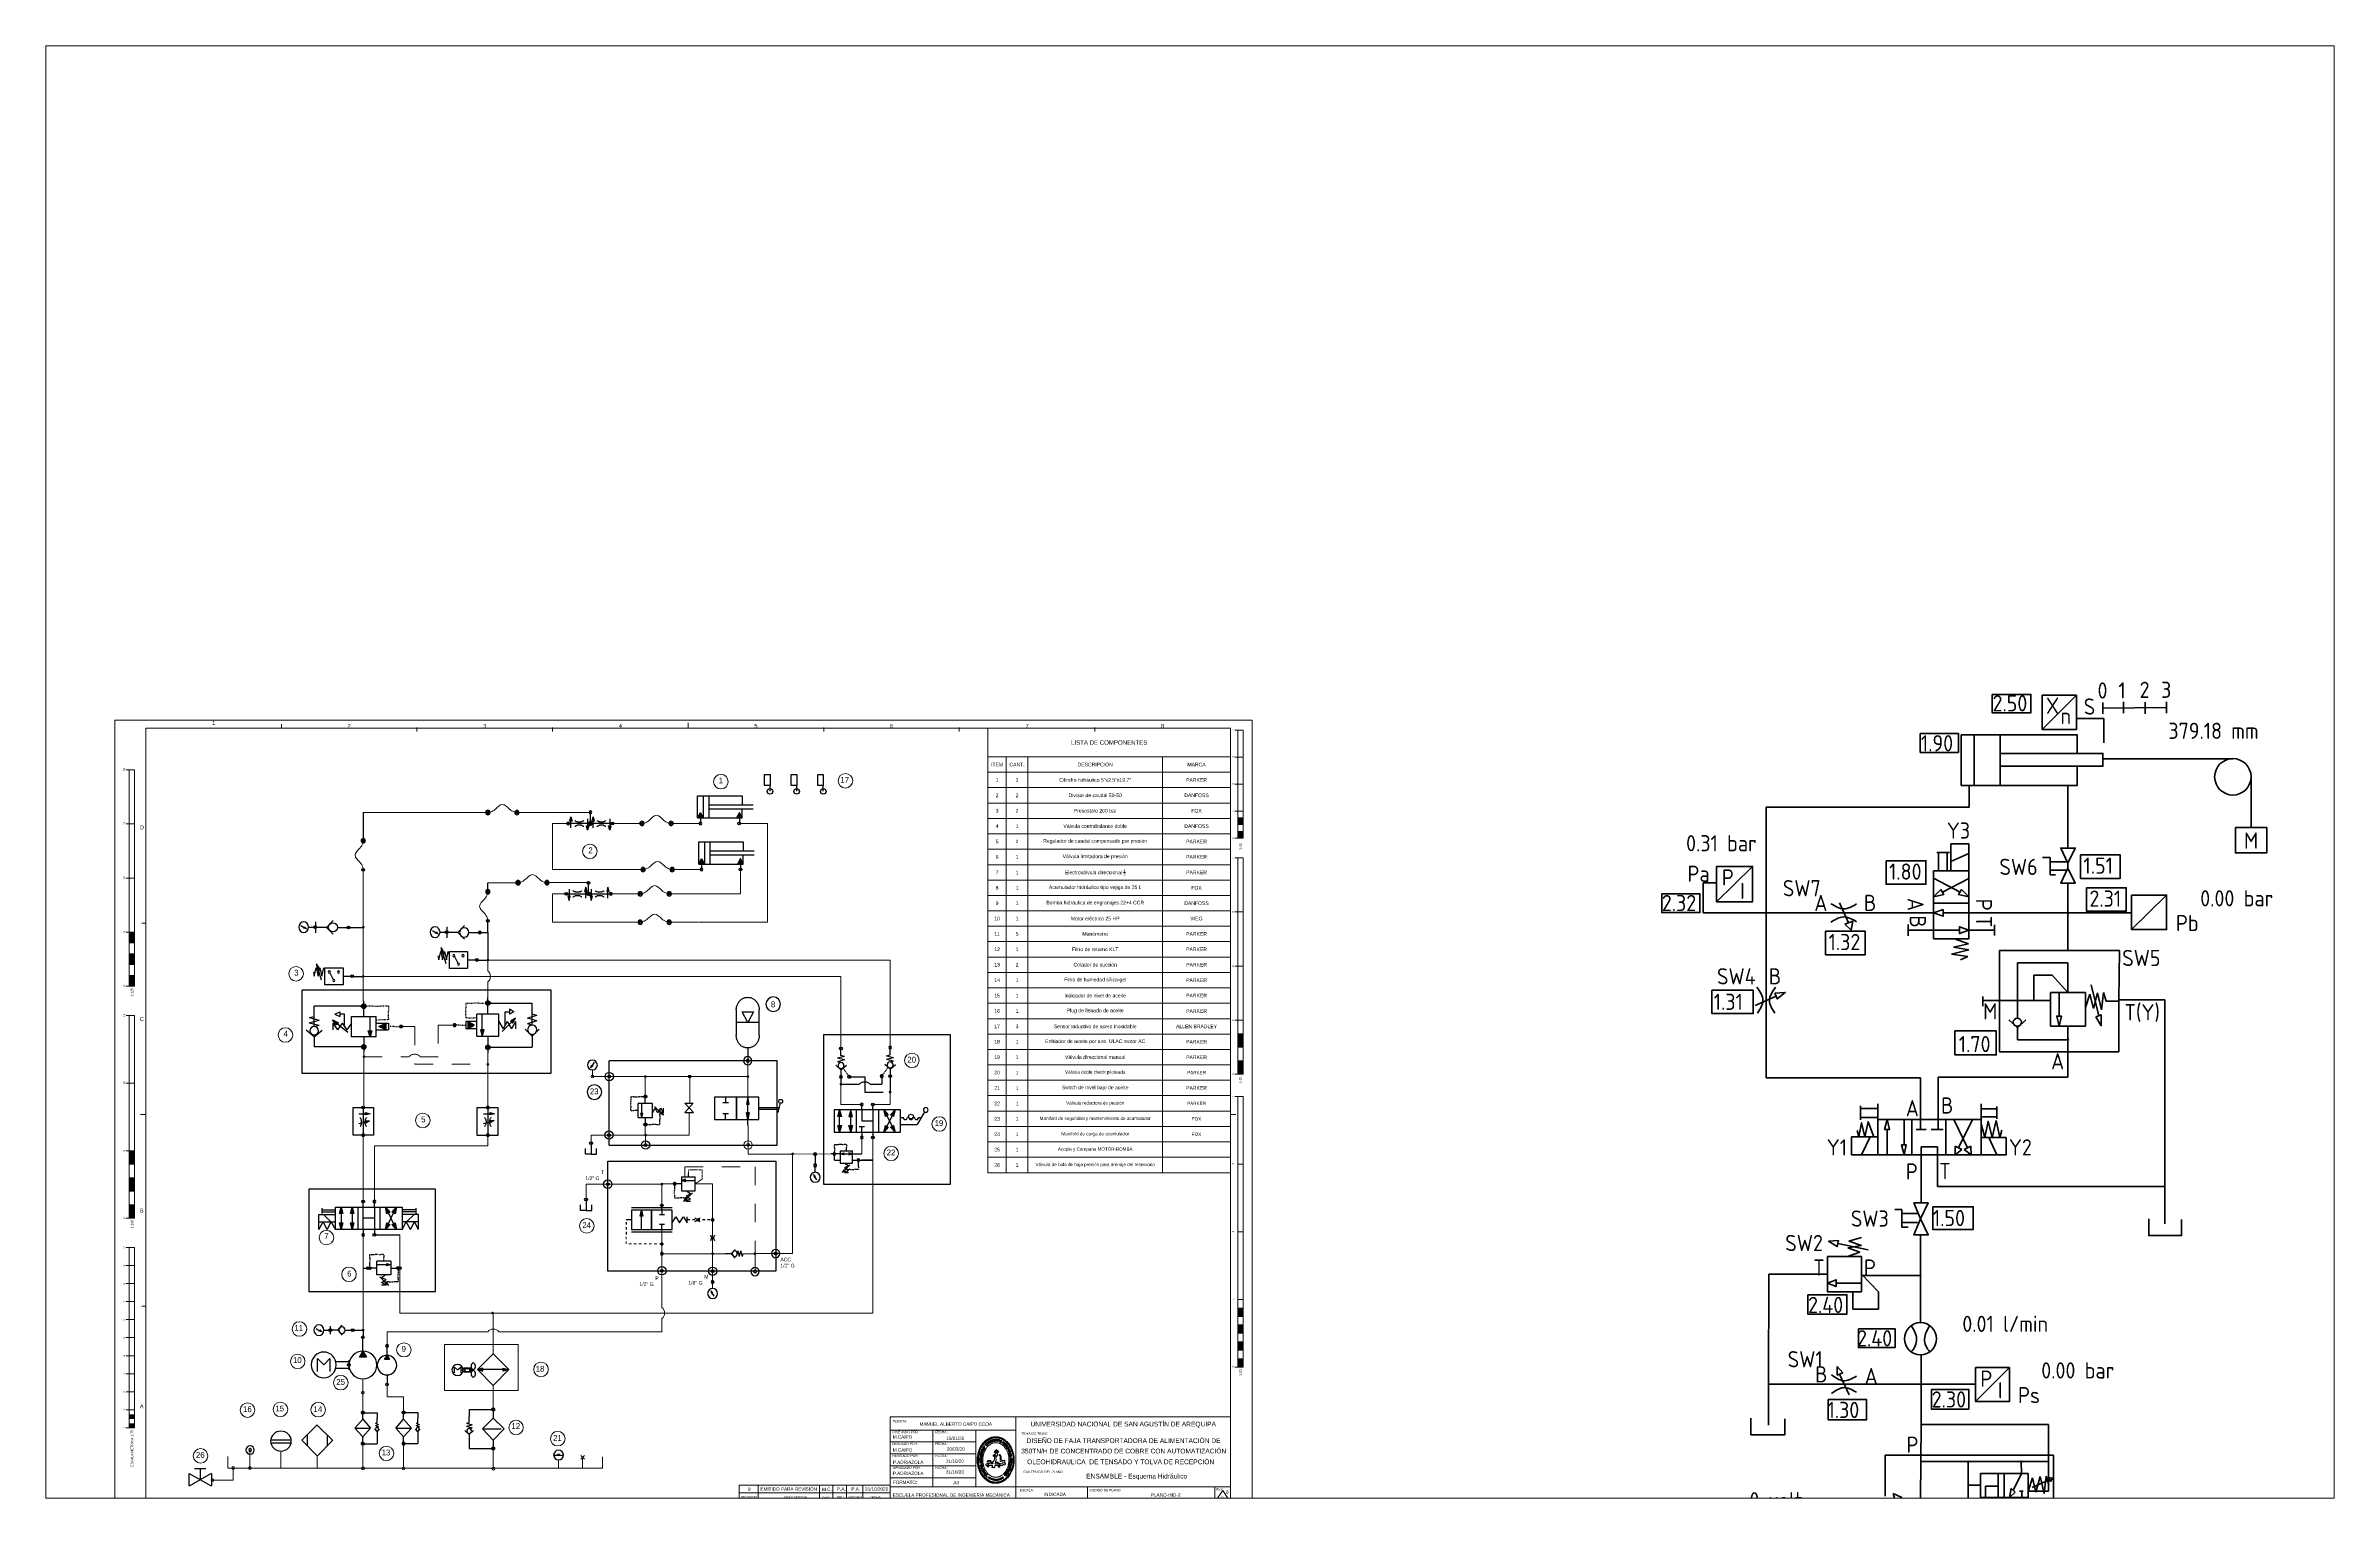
# Paper-space layout 'Layout2' of a CAD drawing. Header units: millimetres. Extents: x 40 to 364, y 26 to 231.
# The model-space entities are those that its viewports show. They can reach past a viewport. Long polylines and large blocks are cut down to what shows.
import ezdxf

# ---------------------------------------------------------------- set-up
doc = ezdxf.new("R2010")
doc.units = ezdxf.units.MM
for name, pattern in [('ACAD_ISO07W100', [6, 0.5, -0.5, 0.5, -0.5, 0.5, -0.5, 0.5, -0.5, 0.5, -0.5, 0.5, -0.5]), ('ACAD_ISO10W100', [6, 1.5, -0.5, 0.5, -0.5, 1.5, -0.5, 0.5, -0.5]), ('CENTER2', [28.575, 19.05, -3.175, 3.175, -3.175]), ('DASHED', [19.05, 12.7, -6.35]), ('XKITLINE00', [0])]:
    doc.linetypes.add(name, pattern=pattern)
for name, color, linetype, lineweight in [('03 RETORNO A TANQUE', 5, 'DASHED', 40), ('04 CAUDAL DE SUCCIÓN', 4, 'DASHED', 5), ('05 CAUDAL DE MEDICIÓN', 2, 'Continuous', 30), ('G-Text', 2, 'Continuous', 50), ('G-TEXT 2', 6, 'Continuous', 50), ('G-TEXT 5', 3, 'Continuous', 5), ('Hoja del dibujo', 5, 'Continuous', 0), ('Otro tipo de objeto', 4, 'Continuous', 0), ('TEXTO', 2, 'Continuous', 70)]:
    doc.layers.add(name, color=color, linetype=linetype, lineweight=lineweight)
doc.layers.add('11 UNIDAD INTEGRADA', color=7, linetype='CENTER2')
doc.layers.add('labels', color=1, linetype='DASHED')
doc.styles.add('ACISOTS', font='isocp.shx')
doc.styles.add('ROMAND_BOLD', font='arial.ttf')

# ---------------------------------------------------------------- blocks, each defined once
blk = doc.blocks.new('UNSA')
at = {"layer": 'G-TEXT 5', "lineweight": 0}
for points in [[(1714, -321.2), (1713.7, -321.2), (1713.1, -321.3), (1712.6, -321.4), (1712.1, -321.5), (1711.6, -321.6), (1711, -321.8), (1710.5, -322), (1710, -322.2), (1709.6, -322.5), (1709.1, -322.7), (1708.6, -323), (1708.1, -323.3), (1707.7, -323.7), (1707.2, -324), (1706.8, -324.4), (1706.4, -324.8), (1706.2, -325), (1705.9, -325.3), (1705.4, -325.9), (1704.9, -326.5), (1704.5, -327.1), (1704, -327.7), (1703.6, -328.4), (1703.3, -329.1), (1702.9, -329.8), (1702.6, -330.5), (1702.3, -331.3), (1702.1, -332), (1701.8, -332.8), (1701.6, -333.6), (1701.5, -334.5), (1701.3, -335.3), (1701.2, -336.2), (1701.2, -336.6), (1701.2, -336.8), (1701.1, -337.2), (1701.1, -337.9), (1701.1, -338.9), (1701.1, -339.6), (1701.2, -340), (1701.2, -340.2), (1701.2, -340.6), (1701.3, -341.5), (1701.5, -342.3), (1701.6, -343.1), (1701.8, -343.9), (1702.1, -344.7), (1702.3, -345.5), (1702.6, -346.2), (1702.9, -346.9), (1703.3, -347.6), (1703.6, -348.3), (1704, -349), (1704.4, -349.6), (1704.9, -350.2), (1705.3, -350.8), (1705.8, -351.4), (1706.1, -351.7), (1706.2, -351.8), (1706.5, -352.1), (1706.8, -352.4), (1707.1, -352.6), (1707.4, -352.9), (1707.7, -353.1), (1708, -353.3), (1708.3, -353.5), (1708.6, -353.7), (1708.9, -353.9), (1709.2, -354.1), (1709.5, -354.3), (1709.8, -354.5), (1710.2, -354.6), (1710.5, -354.7), (1710.8, -354.9), (1711.1, -355), (1711.5, -355.1), (1711.8, -355.2), (1712.2, -355.3), (1712.5, -355.4), (1712.8, -355.5), (1713.2, -355.5), (1713.5, -355.6), (1713.9, -355.6), (1714.2, -355.6), (1714.6, -355.6), (1714.9, -355.6), (1715.3, -355.6), (1715.6, -355.6), (1716, -355.6), (1716.3, -355.5), (1716.5, -355.5), (1716.7, -355.5), (1717.2, -355.4), (1717.6, -355.3), (1718.1, -355.1), (1718.5, -355), (1719, -354.8), (1719.4, -354.6), (1719.8, -354.5), (1720.2, -354.2), (1720.6, -354), (1721, -353.7), (1721.4, -353.5), (1721.8, -353.2), (1722.2, -352.9), (1722.6, -352.6), (1723, -352.3), (1723.3, -351.9), (1723.7, -351.6), (1724, -351.2), (1724.3, -350.8), (1724.7, -350.4), (1725, -350), (1725.3, -349.6), (1725.5, -349.1), (1725.8, -348.7), (1726.1, -348.2), (1726.3, -347.7), (1726.6, -347.2), (1726.8, -346.7), (1727, -346.2), (1727.2, -345.7), (1727.4, -345.2), (1727.5, -344.9), (1727.6, -344.7), (1727.7, -344.2), (1727.9, -343.7), (1728, -343.2), (1728.1, -342.6), (1728.2, -342.1), (1728.3, -341.6), (1728.4, -341.1), (1728.4, -340.6), (1728.5, -340), (1728.5, -339.5), (1728.5, -339), (1728.5, -338.5), (1728.5, -337.9), (1728.5, -337.4), (1728.5, -336.9), (1728.4, -336.4), (1728.4, -335.8), (1728.3, -335.3), (1728.2, -334.8), (1728.1, -334.3), (1728, -333.8), (1727.9, -333.3), (1727.8, -332.8), (1727.6, -332.3), (1727.5, -331.8), (1727.3, -331.3), (1727.1, -330.8), (1726.9, -330.3), (1726.7, -329.9), (1726.5, -329.4), (1726.3, -329), (1726.2, -328.7), (1726, -328.5), (1725.7, -327.9), (1725.4, -327.5), (1725.1, -327), (1724.8, -326.5), (1724.4, -326.1), (1724, -325.6), (1723.6, -325.2), (1723.4, -325), (1723.2, -324.8), (1722.8, -324.4), (1722.4, -324.1), (1722, -323.7), (1721.6, -323.4), (1721.1, -323.1), (1720.7, -322.8), (1720.3, -322.6), (1719.8, -322.3), (1719.3, -322.1), (1718.9, -321.9), (1718.4, -321.7), (1717.9, -321.6), (1717.4, -321.5), (1716.9, -321.3), (1716.4, -321.3), (1716.1, -321.2), (1715.9, -321.2), (1715.4, -321.2), (1714.7, -321.2), (1714.2, -321.2)], [(1716, -321.4), (1716.2, -321.4), (1716.5, -321.4), (1716.8, -321.5), (1717.1, -321.5), (1717.5, -321.6), (1717.8, -321.7), (1718.1, -321.8), (1718.4, -321.9), (1718.7, -322), (1719, -322.1), (1719.3, -322.3), (1719.6, -322.4), (1720.1, -322.6), (1720.7, -323), (1721.3, -323.3), (1721.8, -323.7), (1722.4, -324.2), (1722.9, -324.7), (1723.4, -325.2), (1723.9, -325.7), (1724.4, -326.3), (1724.9, -326.9), (1725.1, -327.2), (1725.2, -327.4), (1725.5, -327.9), (1725.8, -328.4), (1726.1, -328.9), (1726.4, -329.5), (1726.6, -330), (1726.9, -330.5), (1727.1, -331.1), (1727.3, -331.6), (1727.5, -332.2), (1727.6, -332.8), (1727.8, -333.4), (1727.9, -334), (1728, -334.5), (1728.1, -335.1), (1728.2, -335.7), (1728.3, -336.3), (1728.3, -337), (1728.4, -337.6), (1728.4, -338.2), (1728.4, -338.8), (1728.4, -339.4), (1728.3, -340), (1728.3, -340.6), (1728.2, -341.2), (1728.1, -341.8), (1728, -342.4), (1727.9, -343), (1727.7, -343.6), (1727.6, -344.2), (1727.4, -344.8), (1727.2, -345.4), (1727.1, -345.6), (1727, -345.9), (1726.8, -346.3), (1726.6, -346.8), (1726.4, -347.2), (1726.2, -347.7), (1726, -348.1), (1725.8, -348.5), (1725.5, -348.9), (1725.3, -349.3), (1725, -349.7), (1724.7, -350), (1724.5, -350.4), (1724.2, -350.8), (1723.9, -351.1), (1723.6, -351.4), (1723.2, -351.8), (1723.1, -351.9), (1722.9, -352.1), (1722.5, -352.5), (1722.1, -352.8), (1721.7, -353.1), (1721.2, -353.4), (1720.8, -353.7), (1720.4, -354), (1719.9, -354.2), (1719.5, -354.4), (1719, -354.6), (1718.6, -354.8), (1718.1, -355), (1717.6, -355.1), (1717.1, -355.2), (1716.6, -355.3), (1716.1, -355.4), (1715.9, -355.4), (1715.7, -355.5), (1715.1, -355.5), (1714.5, -355.5), (1714, -355.5), (1713.8, -355.4), (1713.5, -355.4), (1712.9, -355.3), (1712.3, -355.2), (1711.8, -355), (1711.2, -354.9), (1710.7, -354.7), (1710.1, -354.4), (1709.6, -354.2), (1709.1, -353.9), (1708.6, -353.6), (1708.1, -353.3), (1707.6, -352.9), (1707.2, -352.5), (1706.7, -352.1), (1706.3, -351.7), (1705.8, -351.2), (1705.6, -350.9), (1705.4, -350.7), (1705, -350.2), (1704.6, -349.7), (1704.3, -349.1), (1703.9, -348.6), (1703.6, -348), (1703.3, -347.4), (1703, -346.8), (1702.8, -346.2), (1702.5, -345.6), (1702.3, -345), (1702.1, -344.3), (1701.9, -343.6), (1701.8, -343), (1701.6, -342.3), (1701.5, -341.6), (1701.5, -341.3), (1701.4, -340.9), (1701.3, -340.2), (1701.3, -339.6), (1701.3, -338.9), (1701.3, -338.4), (1701.3, -337.9), (1701.3, -337.1), (1701.3, -336.5), (1701.4, -335.9), (1701.5, -335.5), (1701.5, -335.2), (1701.6, -334.8), (1701.7, -334.3), (1701.8, -333.8), (1701.9, -333.3), (1702, -332.9), (1702.1, -332.4), (1702.3, -331.9), (1702.4, -331.5), (1702.6, -331), (1702.8, -330.6), (1702.9, -330.2), (1703.1, -329.7), (1703.3, -329.3), (1703.5, -328.9), (1703.8, -328.5), (1704, -328.1), (1704.2, -327.7), (1704.5, -327.3), (1704.7, -327), (1705, -326.6), (1705.3, -326.3), (1705.5, -325.9), (1705.8, -325.6), (1706.1, -325.3), (1706.4, -325), (1706.7, -324.7), (1707.1, -324.4), (1707.4, -324.1), (1707.7, -323.8), (1708.1, -323.6), (1708.4, -323.3), (1708.6, -323.2), (1708.8, -323.1), (1709.2, -322.8), (1709.7, -322.6), (1710.1, -322.4), (1710.6, -322.2), (1711, -322), (1711.5, -321.8), (1711.9, -321.7), (1712.4, -321.6), (1712.9, -321.5), (1713.4, -321.4), (1713.8, -321.3), (1714.3, -321.3), (1714.8, -321.3), (1715.3, -321.3), (1715.8, -321.3)], [(1713.9, -321.8), (1713.7, -321.8), (1713.4, -321.9), (1713, -321.9), (1712.7, -322), (1712.3, -322.1), (1711.9, -322.2), (1711.6, -322.3), (1711.2, -322.4), (1711, -322.5), (1710.9, -322.6), (1710.5, -322.7), (1710, -323), (1709.6, -323.2), (1709.5, -323.2), (1709.2, -323.4), (1708.4, -324), (1708.1, -324.1), (1707.9, -324.3), (1707.6, -324.6), (1707.2, -324.9), (1706.9, -325.2), (1706.5, -325.6), (1706.2, -326), (1705.8, -326.3), (1705.5, -326.7), (1705.4, -326.9), (1705.3, -327.1), (1705, -327.5), (1704.7, -327.9), (1704.5, -328.3), (1704.2, -328.7), (1704, -329.1), (1703.7, -329.6), (1703.6, -330), (1703.5, -330.1), (1703.4, -330.4), (1703.3, -330.6), (1703.2, -330.7), (1703, -331.2), (1702.9, -331.7), (1702.7, -332.2), (1702.6, -332.4), (1702.6, -332.6), (1702.5, -332.8), (1702.5, -332.9), (1702.3, -333.4), (1702.2, -334.1), (1702.1, -334.7), (1702, -335), (1702, -335.4), (1701.9, -336.1), (1701.8, -336.5), (1701.8, -336.8), (1701.8, -337.2), (1701.8, -337.9), (1701.8, -338.4), (1701.8, -338.8), (1701.8, -339.5), (1701.8, -340.3), (1701.9, -341), (1702, -341.4), (1702, -341.7), (1702.1, -342.2), (1702.2, -342.7), (1702.3, -343.2), (1702.5, -343.8), (1702.6, -344.3), (1702.8, -344.8), (1703, -345.3), (1703.2, -345.8), (1703.4, -346.3), (1703.6, -346.7), (1703.8, -347.2), (1704, -347.7), (1704.3, -348.1), (1704.6, -348.6), (1704.8, -349), (1705, -349.2), (1705.1, -349.4), (1705.4, -349.8), (1705.7, -350.2), (1706, -350.6), (1706.4, -350.9), (1706.7, -351.3), (1707.1, -351.6), (1707.4, -352), (1707.6, -352.1), (1707.8, -352.3), (1708.2, -352.6), (1708.6, -352.9), (1709.1, -353.2), (1709.5, -353.5), (1709.9, -353.7), (1710.4, -353.9), (1710.8, -354.1), (1711.3, -354.3), (1711.8, -354.4), (1712.2, -354.6), (1712.7, -354.7), (1713.2, -354.8), (1713.7, -354.8), (1714.2, -354.9), (1714.7, -354.9), (1714.9, -354.9), (1715.1, -354.9), (1715.6, -354.9), (1716, -354.8), (1716.4, -354.8), (1716.8, -354.7), (1717.3, -354.6), (1717.7, -354.5), (1718.1, -354.4), (1718.3, -354.3), (1718.6, -354.2), (1719.1, -354), (1719.6, -353.8), (1720.1, -353.5), (1720.6, -353.3), (1721.1, -352.9), (1721.6, -352.6), (1722, -352.2), (1722.5, -351.8), (1722.9, -351.4), (1723.4, -351), (1723.8, -350.5), (1724.2, -350.1), (1724.6, -349.6), (1724.9, -349), (1725.3, -348.5), (1725.4, -348.2), (1725.5, -348.1), (1725.8, -347.6), (1726, -347.1), (1726.2, -346.7), (1726.3, -346.5), (1726.4, -346.3), (1726.5, -346.2), (1726.6, -346), (1726.7, -345.6), (1726.9, -345.2), (1727, -344.8), (1727.1, -344.3), (1727.3, -343.9), (1727.4, -343.4), (1727.5, -343), (1727.5, -342.8), (1727.6, -342.6), (1727.6, -342.5), (1727.7, -342.3), (1727.8, -341.4), (1727.9, -341), (1727.9, -340.7), (1728, -340), (1728, -339.4), (1728, -338.7), (1728, -338), (1728, -337.4), (1728, -336.7), (1727.9, -336.1), (1727.9, -335.8), (1727.8, -335.3), (1727.7, -334.6), (1727.6, -334.2), (1727.6, -334), (1727.6, -333.9), (1727.5, -333.7), (1727.5, -333.5), (1727.4, -333.4), (1727.4, -333.2), (1727.3, -333), (1727.3, -332.7), (1727, -332), (1726.8, -331.3), (1726.6, -330.7), (1726.5, -330.5), (1726.4, -330.3), (1726.3, -330.1), (1726.2, -329.9), (1726, -329.4), (1725.7, -329), (1725.5, -328.5), (1725.4, -328.3), (1725.2, -328.1), (1724.9, -327.6), (1724.6, -327.2), (1724.3, -326.7), (1723.9, -326.3), (1723.6, -325.9), (1723.2, -325.5), (1722.8, -325.1), (1722.4, -324.8), (1722, -324.4), (1721.6, -324.1), (1721.2, -323.8), (1720.8, -323.5), (1720.4, -323.3), (1720, -323.1), (1719.5, -322.8), (1719.3, -322.7), (1719.1, -322.7), (1718.9, -322.6), (1718.8, -322.5), (1718.6, -322.4), (1718.2, -322.3), (1717.5, -322.1), (1716.9, -322), (1716.6, -321.9), (1716.5, -321.9), (1716.2, -321.9), (1715.6, -321.8), (1714.9, -321.8), (1714.4, -321.8), (1714.1, -321.8)], [(1715.8, -322), (1716.1, -322), (1716.6, -322.1), (1717.1, -322.2), (1717.5, -322.3), (1717.7, -322.4), (1718, -322.4), (1718.5, -322.6), (1719, -322.8), (1719.4, -323), (1719.6, -323.1), (1719.8, -323.2), (1720.2, -323.4), (1720.6, -323.7), (1721, -323.9), (1721.4, -324.2), (1721.8, -324.5), (1722.2, -324.8), (1722.5, -325.2), (1722.9, -325.5), (1723.2, -325.9), (1723.6, -326.2), (1723.9, -326.6), (1724.2, -327), (1724.5, -327.4), (1724.8, -327.9), (1725.1, -328.3), (1725.2, -328.6), (1725.3, -328.7), (1725.6, -329.2), (1725.8, -329.7), (1726.1, -330.1), (1726.1, -330.3), (1726.3, -330.7), (1726.6, -331.5), (1726.9, -332.4), (1727.1, -333), (1727.2, -333.4), (1727.2, -333.6), (1727.3, -333.8), (1727.4, -334.3), (1727.5, -334.7), (1727.6, -335.2), (1727.6, -335.7), (1727.7, -336.1), (1727.7, -336.9), (1727.8, -337.4), (1727.8, -337.8), (1727.8, -338.4), (1727.8, -339), (1727.8, -339.8), (1727.7, -340.2), (1727.7, -340.6), (1727.6, -341.5), (1727.4, -342.3), (1727.3, -342.9), (1727.2, -343.2), (1727.2, -343.4), (1727.1, -343.6), (1727, -343.9), (1727, -344.1), (1726.9, -344.4), (1726.7, -344.8), (1726.6, -345.2), (1726.5, -345.6), (1726.3, -346), (1726.1, -346.4), (1726, -346.8), (1725.9, -347), (1725.7, -347.3), (1725.5, -347.8), (1725.2, -348.2), (1724.9, -348.6), (1724.8, -348.9), (1724.6, -349.2), (1724.1, -349.8), (1723.7, -350.3), (1723.2, -350.8), (1722.7, -351.3), (1722.2, -351.8), (1721.7, -352.2), (1721.2, -352.6), (1720.9, -352.8), (1720.7, -352.9), (1720.3, -353.2), (1720, -353.4), (1719.6, -353.6), (1719.5, -353.6), (1719.4, -353.7), (1719.2, -353.8), (1719.1, -353.8), (1718.8, -354), (1718.5, -354.1), (1718.1, -354.2), (1717.8, -354.3), (1717.5, -354.4), (1717.1, -354.5), (1716.8, -354.5), (1716.6, -354.6), (1716.4, -354.6), (1716, -354.6), (1715.6, -354.7), (1715.1, -354.7), (1714.6, -354.7), (1714.2, -354.7), (1713.7, -354.6), (1713.3, -354.6), (1713, -354.5), (1712.9, -354.5), (1712.5, -354.4), (1712.1, -354.3), (1711.7, -354.2), (1711.6, -354.2), (1711.3, -354.1), (1710.7, -353.8), (1710.1, -353.6), (1709.6, -353.3), (1709, -352.9), (1708.5, -352.5), (1707.9, -352.1), (1707.4, -351.7), (1707, -351.2), (1706.5, -350.7), (1706, -350.2), (1705.6, -349.7), (1705.2, -349.1), (1704.8, -348.5), (1704.4, -347.9), (1704.1, -347.2), (1703.9, -346.9), (1703.7, -346.6), (1703.5, -346), (1703.3, -345.5), (1703.1, -345), (1703, -344.7), (1702.9, -344.3), (1702.7, -343.5), (1702.5, -342.8), (1702.3, -342), (1702.2, -341.2), (1702.1, -340.4), (1702, -339.6), (1702, -338.8), (1702, -338.3), (1702, -338.1), (1702, -337.5), (1702, -337), (1702.1, -336.5), (1702.1, -336), (1702.2, -335.5), (1702.3, -335), (1702.3, -334.5), (1702.4, -334.3), (1702.5, -334), (1702.6, -333.5), (1702.6, -333.2), (1702.7, -333), (1702.8, -332.5), (1703, -332.1), (1703.1, -331.7), (1703.3, -331.2), (1703.4, -330.8), (1703.6, -330.4), (1703.8, -330), (1704, -329.6), (1704.2, -329.2), (1704.4, -328.8), (1704.6, -328.4), (1704.8, -328.1), (1705.1, -327.7), (1705.3, -327.4), (1705.6, -327), (1705.8, -326.7), (1706.1, -326.4), (1706.4, -326.1), (1706.6, -325.8), (1706.9, -325.5), (1707.2, -325.2), (1707.5, -324.9), (1707.8, -324.6), (1708.1, -324.4), (1708.5, -324.1), (1708.8, -323.9), (1709.1, -323.7), (1709.4, -323.5), (1709.8, -323.3), (1710.1, -323.1), (1710.5, -323), (1710.7, -322.9), (1710.8, -322.8), (1711.2, -322.7), (1711.6, -322.5), (1711.9, -322.4), (1712, -322.4), (1712.2, -322.3), (1712.4, -322.3), (1712.6, -322.2), (1713, -322.2), (1713.4, -322.1), (1713.8, -322), (1714.1, -322), (1714.2, -322), (1714.7, -322), (1715.2, -322), (1715.7, -322)], [(1703.7, -337), (1703.7, -337), (1703.7, -337), (1703.7, -337.1), (1703.7, -337.1), (1703.7, -337.2), (1704, -337.3), (1704.1, -337.3), (1704.3, -337.3), (1704.4, -337.3), (1704.4, -337.3), (1704.4, -337.3), (1704.4, -337.4), (1704.4, -337.4), (1704.4, -337.6), (1704.4, -337.7), (1704.4, -337.7), (1704.3, -337.8), (1704.2, -337.9), (1704.2, -337.9), (1704.1, -337.9), (1704.1, -338), (1704, -338), (1703.8, -338), (1703.8, -338), (1703.7, -338), (1703.6, -338), (1703.5, -338), (1703.4, -337.9), (1703.3, -337.9), (1703.3, -337.9), (1703.2, -337.8), (1703.2, -337.7), (1703.1, -337.7), (1703.1, -337.6), (1703.1, -337.5), (1703.1, -337.4), (1703.1, -337.3), (1703.1, -337.2), (1703.1, -337.2), (1703.2, -337.1), (1703.2, -337), (1703.2, -337), (1703.1, -337), (1703.1, -337), (1703.1, -337), (1703, -337), (1703, -337), (1703, -337), (1702.9, -337.1), (1702.9, -337.3), (1702.9, -337.4), (1702.9, -337.5), (1702.9, -337.7), (1702.9, -337.8), (1703, -337.9), (1703, -337.9), (1703, -338), (1703.1, -338.1), (1703.1, -338.1), (1703.2, -338.2), (1703.3, -338.2), (1703.5, -338.3), (1703.7, -338.3), (1703.8, -338.3), (1703.9, -338.3), (1704.1, -338.3), (1704.2, -338.2), (1704.4, -338.1), (1704.5, -338), (1704.5, -337.9), (1704.6, -337.7), (1704.6, -337.5), (1704.6, -337.4), (1704.6, -337.3), (1704.6, -337.1), (1704.5, -337.1), (1704.5, -337), (1704.2, -337), (1704.1, -337), (1703.9, -337), (1703.8, -337), (1703.8, -337), (1703.7, -337), (1703.7, -337)], [(1702.9, -338.4), (1702.9, -338.4), (1703, -338.5), (1703.1, -338.5), (1703.3, -338.6), (1703.5, -338.7), (1703.9, -338.8), (1704.1, -338.9), (1704.1, -338.9), (1704.1, -338.9), (1704, -339), (1703.9, -339), (1703.7, -339.1), (1703.7, -339.1), (1703.5, -339.1), (1703.3, -339.2), (1703.1, -339.3), (1703, -339.3), (1702.9, -339.4), (1702.9, -339.4), (1702.9, -339.4), (1702.9, -339.5), (1702.9, -339.6), (1702.9, -339.6), (1702.9, -339.6), (1703, -339.6), (1703, -339.6), (1703.1, -339.6), (1703.2, -339.6), (1703.5, -339.5), (1704, -339.3), (1704.2, -339.2), (1704.5, -339.1), (1704.6, -339.1), (1704.6, -339.1), (1704.6, -339), (1704.6, -339), (1704.6, -338.8), (1703.8, -338.6), (1703.5, -338.5), (1703, -338.3), (1702.9, -338.3), (1702.9, -338.3), (1702.9, -338.3), (1702.9, -338.3), (1702.9, -338.4), (1702.9, -338.4)], [(1703.1, -335.5), (1703.1, -335.5), (1703.1, -335.5), (1703.1, -335.6), (1703.2, -335.6), (1703.2, -335.6), (1703.3, -335.7), (1703.6, -335.8), (1703.9, -335.9), (1704.1, -336), (1704.1, -336.1), (1704.2, -336.1), (1704.2, -336.1), (1704.2, -336.1), (1704.2, -336.2), (1704.2, -336.2), (1704.1, -336.2), (1704, -336.2), (1703.9, -336.3), (1703.4, -336.4), (1703.1, -336.4), (1703, -336.5), (1703, -336.5), (1703, -336.5), (1703, -336.6), (1703, -336.6), (1703, -336.8), (1703.1, -336.8), (1703.2, -336.7), (1703.5, -336.7), (1703.9, -336.6), (1704.4, -336.5), (1704.7, -336.4), (1704.7, -336.3), (1704.7, -336.2), (1704.7, -336.1), (1704.6, -336.1), (1704.5, -336), (1704.5, -336), (1704.3, -335.9), (1704, -335.8), (1703.7, -335.7), (1703.5, -335.6), (1703.4, -335.5), (1703.2, -335.5), (1703.2, -335.5), (1703.1, -335.4), (1703.1, -335.4), (1703.1, -335.5), (1703.1, -335.5)], [(1703.3, -334.5), (1703.2, -334.6), (1703.2, -334.7), (1703.2, -334.8), (1703.2, -334.9), (1703.2, -335), (1703.2, -335.1), (1703.3, -335.2), (1703.3, -335.2), (1703.3, -335.2), (1703.3, -335.3), (1703.4, -335.3), (1703.5, -335.4), (1703.6, -335.4), (1703.7, -335.4), (1703.7, -335.4), (1703.7, -335.4), (1703.8, -335.3), (1704, -335.2), (1704.1, -335.1), (1704.2, -335), (1704.3, -334.9), (1704.3, -334.8), (1704.4, -334.8), (1704.4, -334.8), (1704.5, -334.8), (1704.6, -334.8), (1704.6, -334.9), (1704.6, -334.9), (1704.7, -334.9), (1704.7, -335), (1704.7, -335.1), (1704.7, -335.1), (1704.7, -335.2), (1704.6, -335.2), (1704.6, -335.3), (1704.6, -335.3), (1704.5, -335.4), (1704.5, -335.5), (1704.5, -335.5), (1704.5, -335.5), (1704.5, -335.5), (1704.6, -335.6), (1704.6, -335.6), (1704.6, -335.6), (1704.7, -335.6), (1704.7, -335.5), (1704.7, -335.5), (1704.8, -335.4), (1704.8, -335.3), (1704.8, -335.2), (1704.9, -335.1), (1704.9, -335), (1704.9, -334.9), (1704.8, -334.8), (1704.8, -334.7), (1704.8, -334.7), (1704.8, -334.7), (1704.7, -334.6), (1704.5, -334.5), (1704.4, -334.5), (1704.4, -334.5), (1704.3, -334.5), (1704.2, -334.5), (1704.1, -334.6), (1704, -334.7), (1703.9, -334.8), (1703.8, -334.9), (1703.7, -335), (1703.7, -335), (1703.6, -335.1), (1703.6, -335.1), (1703.5, -335.1), (1703.5, -335), (1703.4, -335), (1703.4, -334.9), (1703.4, -334.9), (1703.4, -334.8), (1703.4, -334.7), (1703.4, -334.6), (1703.4, -334.6), (1703.5, -334.5), (1703.5, -334.5), (1703.5, -334.4), (1703.5, -334.4), (1703.5, -334.4), (1703.5, -334.4), (1703.4, -334.4), (1703.4, -334.4), (1703.3, -334.4), (1703.3, -334.5), (1703.3, -334.5)], [(1703.5, -333.3), (1703.5, -333.6), (1703.4, -333.9), (1703.4, -334), (1703.3, -334.1), (1703.3, -334.2), (1703.4, -334.2), (1703.4, -334.2), (1703.4, -334.2), (1703.4, -334.2), (1703.4, -334.2), (1703.5, -334.2), (1703.5, -334.1), (1703.5, -334), (1703.5, -334), (1703.6, -333.9), (1703.6, -333.8), (1703.6, -333.8), (1703.6, -333.8), (1703.7, -333.8), (1703.9, -333.9), (1704.1, -333.9), (1704.6, -334.1), (1705, -334.1), (1705, -334.1), (1705, -334.1), (1705, -334.1), (1705.1, -334.1), (1705.1, -334), (1705.1, -333.9), (1705.1, -333.9), (1705.1, -333.9), (1705.1, -333.9), (1705, -333.8), (1704.7, -333.8), (1704.3, -333.6), (1704.1, -333.6), (1703.8, -333.5), (1703.7, -333.5), (1703.7, -333.5), (1703.7, -333.4), (1703.7, -333.4), (1703.7, -333.3), (1703.7, -333.2), (1703.8, -333.1), (1703.8, -333.1), (1703.7, -333), (1703.7, -333), (1703.7, -333), (1703.7, -333), (1703.6, -333.1), (1703.6, -333.1), (1703.6, -333.2), (1703.5, -333.3)], [(1703.7, -332.7), (1703.7, -332.8), (1703.7, -332.9), (1703.7, -332.9), (1703.7, -332.9), (1704, -333), (1704.2, -333), (1704.6, -333.2), (1704.9, -333.3), (1705, -333.3), (1705.1, -333.3), (1705.2, -333.3), (1705.2, -333.3), (1705.3, -333.3), (1705.3, -333.3), (1705.3, -333.2), (1705.3, -333.2), (1705.3, -333.1), (1705.3, -333.1), (1705.2, -333), (1705.1, -333), (1704.6, -332.8), (1704, -332.6), (1703.9, -332.6), (1703.8, -332.6), (1703.8, -332.6), (1703.7, -332.6), (1703.7, -332.7), (1703.7, -332.7)], [(1704.3, -331.1), (1704.3, -331.1), (1704.3, -331.1), (1704.3, -331.1), (1704.3, -331.2), (1704.6, -331.3), (1705, -331.4), (1705.1, -331.5), (1705.3, -331.5), (1705.3, -331.6), (1705.3, -331.6), (1705.3, -331.6), (1705.2, -331.6), (1705, -331.7), (1704.7, -331.8), (1704.4, -331.8), (1704.1, -332), (1704, -332), (1703.9, -332), (1703.9, -332.1), (1703.9, -332.1), (1703.9, -332.2), (1703.9, -332.2), (1703.9, -332.3), (1704, -332.3), (1704.1, -332.3), (1704.2, -332.4), (1704.6, -332.5), (1704.9, -332.6), (1705.3, -332.7), (1705.4, -332.8), (1705.4, -332.8), (1705.4, -332.8), (1705.5, -332.7), (1705.5, -332.7), (1705.5, -332.7), (1705.4, -332.6), (1705.2, -332.5), (1704.8, -332.4), (1704.6, -332.3), (1704.4, -332.2), (1704.3, -332.2), (1704.4, -332.2), (1704.7, -332.1), (1705.1, -332), (1705.5, -331.9), (1705.6, -331.8), (1705.7, -331.8), (1705.7, -331.8), (1705.8, -331.7), (1705.8, -331.7), (1705.8, -331.6), (1705.8, -331.6), (1705.8, -331.6), (1705.8, -331.5), (1705.8, -331.5), (1705.6, -331.4), (1705.5, -331.4), (1705.2, -331.3), (1704.8, -331.2), (1704.6, -331.1), (1704.4, -331), (1704.3, -331), (1704.3, -331), (1704.3, -331), (1704.3, -331), (1704.3, -331.1)], [(1705, -329.6), (1705, -329.7), (1704.9, -329.7), (1705, -329.7), (1705.2, -330), (1705.4, -330.2), (1705.6, -330.4), (1705.8, -330.6), (1705.8, -330.6), (1705.8, -330.6), (1705.8, -330.6), (1705.8, -330.6), (1705.4, -330.6), (1705, -330.5), (1704.7, -330.5), (1704.6, -330.5), (1704.6, -330.5), (1704.6, -330.5), (1704.5, -330.6), (1704.5, -330.6), (1704.4, -330.7), (1704.4, -330.7), (1704.4, -330.8), (1704.4, -330.8), (1704.5, -330.8), (1704.6, -330.8), (1704.7, -330.8), (1704.8, -330.8), (1705.1, -330.9), (1705.4, -330.9), (1705.7, -331), (1705.9, -331), (1706.1, -331), (1706.1, -331), (1706.2, -331), (1706.2, -330.9), (1706.2, -330.9), (1706.2, -330.8), (1706.2, -330.8), (1706.2, -330.8), (1706.2, -330.7), (1706.1, -330.6), (1705.9, -330.4), (1705.6, -330.2), (1705.4, -329.9), (1705.1, -329.6), (1705, -329.6), (1705, -329.6), (1705, -329.6), (1705, -329.6)], [(1705.5, -328.8), (1705.4, -328.8), (1705.3, -329), (1705.3, -329.1), (1705.2, -329.2), (1705.2, -329.3), (1705.2, -329.4), (1705.2, -329.4), (1705.3, -329.5), (1705.3, -329.6), (1705.3, -329.6), (1705.4, -329.6), (1705.4, -329.7), (1705.5, -329.7), (1705.6, -329.7), (1705.7, -329.7), (1705.8, -329.7), (1705.9, -329.7), (1706, -329.6), (1706.1, -329.6), (1706.1, -329.5), (1706.3, -329.4), (1706.4, -329.4), (1706.4, -329.4), (1706.5, -329.4), (1706.5, -329.5), (1706.5, -329.5), (1706.6, -329.5), (1706.6, -329.6), (1706.6, -329.7), (1706.6, -329.7), (1706.6, -329.8), (1706.6, -329.9), (1706.5, -329.9), (1706.4, -330), (1706.4, -330), (1706.2, -330.1), (1706.3, -330.2), (1706.3, -330.2), (1706.4, -330.2), (1706.4, -330.2), (1706.5, -330.2), (1706.5, -330.2), (1706.5, -330.2), (1706.6, -330.1), (1706.7, -329.9), (1706.8, -329.8), (1706.8, -329.7), (1706.8, -329.7), (1706.8, -329.6), (1706.8, -329.5), (1706.8, -329.4), (1706.7, -329.3), (1706.7, -329.2), (1706.6, -329.2), (1706.6, -329.1), (1706.5, -329.1), (1706.4, -329.1), (1706.4, -329.1), (1706.3, -329.1), (1706.2, -329.1), (1706.1, -329.1), (1706, -329.2), (1706, -329.2), (1705.9, -329.3), (1705.7, -329.4), (1705.6, -329.4), (1705.6, -329.4), (1705.5, -329.4), (1705.5, -329.4), (1705.5, -329.3), (1705.4, -329.3), (1705.4, -329.2), (1705.4, -329.1), (1705.5, -329.1), (1705.5, -329), (1705.6, -328.9), (1705.6, -328.9), (1705.7, -328.9), (1705.7, -328.9), (1705.7, -328.8), (1705.7, -328.8), (1705.7, -328.8), (1705.7, -328.7), (1705.6, -328.7), (1705.6, -328.7), (1705.6, -328.7), (1705.5, -328.8), (1705.5, -328.8)], [(1714.1, -325.6), (1713.8, -325.6), (1713.3, -325.7), (1712.9, -325.8), (1712.4, -326), (1712.1, -326.1), (1711.8, -326.2), (1711.7, -326.3), (1711.6, -326.4), (1711.3, -326.5), (1711.2, -326.5), (1710.9, -326.7), (1710.6, -326.9), (1710.4, -327.1), (1710.1, -327.3), (1709.8, -327.5), (1709.5, -327.7), (1709.3, -328), (1709.2, -328.1), (1709, -328.2), (1708.8, -328.5), (1708.5, -328.7), (1708.3, -329), (1708.1, -329.3), (1707.9, -329.6), (1707.6, -329.9), (1707.4, -330.3), (1707.2, -330.6), (1707.1, -330.9), (1706.9, -331.3), (1706.7, -331.6), (1706.5, -332), (1706.4, -332.3), (1706.3, -332.7), (1706.1, -333.1), (1706.1, -333.3), (1705.9, -333.6), (1705.8, -334.2), (1705.7, -334.5), (1705.7, -334.6), (1705.6, -334.8), (1705.6, -335.1), (1705.6, -335.3), (1705.5, -335.7), (1705.4, -336.1), (1705.4, -336.5), (1705.3, -336.9), (1705.3, -337.3), (1705.3, -337.7), (1705.3, -338.1), (1705.3, -338.5), (1705.3, -339), (1705.3, -339.4), (1705.3, -339.8), (1705.4, -340.2), (1705.4, -340.6), (1705.5, -341), (1705.6, -341.4), (1705.6, -341.6), (1705.7, -341.9), (1705.8, -342.3), (1705.8, -342.6), (1705.9, -342.8), (1706, -343.3), (1706.2, -343.8), (1706.3, -344.2), (1706.5, -344.7), (1706.7, -345.1), (1706.9, -345.5), (1707.2, -345.9), (1707.4, -346.4), (1707.7, -346.7), (1707.9, -347.1), (1708.2, -347.5), (1708.5, -347.8), (1708.7, -348.2), (1709, -348.5), (1709.3, -348.8), (1709.5, -348.9), (1709.7, -349.1), (1710.1, -349.4), (1710.5, -349.7), (1710.8, -349.9), (1711.2, -350.2), (1711.6, -350.4), (1712, -350.5), (1712.4, -350.7), (1712.6, -350.8), (1712.8, -350.8), (1712.9, -350.9), (1713, -350.9), (1713.3, -350.9), (1713.4, -351), (1713.6, -351), (1713.9, -351), (1714.2, -351.1), (1714.5, -351.1), (1714.9, -351.1), (1715.2, -351.1), (1715.5, -351.1), (1715.8, -351.1), (1716.1, -351), (1716.4, -351), (1716.7, -350.9), (1717, -350.8), (1717.4, -350.7), (1717.7, -350.6), (1717.9, -350.5), (1718.2, -350.3), (1718.4, -350.3), (1718.6, -350.1), (1719, -349.9), (1719.4, -349.6), (1719.8, -349.3), (1720.2, -349), (1720.6, -348.6), (1721, -348.2), (1721.3, -347.8), (1721.5, -347.6), (1721.6, -347.5), (1721.8, -347.3), (1722.1, -346.9), (1722.5, -346.2), (1722.7, -345.8), (1722.9, -345.5), (1722.9, -345.4), (1723.1, -345.1), (1723.3, -344.6), (1723.3, -344.6), (1723.3, -344.5), (1723.4, -344.4), (1723.4, -344.3), (1723.6, -343.9), (1723.7, -343.5), (1723.9, -343), (1723.9, -342.8), (1724, -342.7), (1724, -342.6), (1724, -342.5), (1724.1, -342.3), (1724.1, -342.1), (1724.1, -341.9), (1724.2, -341.8), (1724.2, -341.6), (1724.3, -341.2), (1724.3, -340.8), (1724.4, -340.4), (1724.4, -339.9), (1724.5, -339.5), (1724.5, -339), (1724.5, -338.6), (1724.5, -338.3), (1724.5, -338), (1724.5, -337.4), (1724.4, -336.8), (1724.4, -336.1), (1724.3, -335.5), (1724.2, -334.9), (1724, -334.4), (1723.9, -333.8), (1723.7, -333.2), (1723.5, -332.6), (1723.3, -332.1), (1723.1, -331.6), (1722.8, -331.1), (1722.5, -330.6), (1722.2, -330.1), (1721.9, -329.6), (1721.7, -329.4), (1721.6, -329.2), (1721.4, -328.9), (1721.1, -328.5), (1720.8, -328.2), (1720.5, -327.9), (1720.2, -327.6), (1719.8, -327.4), (1719.5, -327.1), (1719.4, -327), (1719.2, -326.9), (1718.9, -326.7), (1718.6, -326.5), (1718.3, -326.4), (1718, -326.2), (1717.6, -326.1), (1717.3, -326), (1717, -325.9), (1716.6, -325.8), (1716.3, -325.7), (1715.9, -325.6), (1715.6, -325.6), (1715.3, -325.6), (1714.9, -325.6), (1714.6, -325.6), (1714.3, -325.6)], [(1705.9, -328.1), (1705.9, -328.1), (1705.8, -328.2), (1705.8, -328.2), (1705.8, -328.2), (1705.9, -328.3), (1705.9, -328.4), (1706, -328.5), (1706.1, -328.6), (1706.1, -328.6), (1706.1, -328.6), (1706.2, -328.6), (1706.2, -328.6), (1706.2, -328.6), (1706.2, -328.6), (1706.3, -328.6), (1706.2, -328.5), (1706.2, -328.4), (1706.2, -328.3), (1706.1, -328.2), (1706.1, -328.1), (1706, -328.1), (1706, -328.1), (1705.9, -328.1), (1705.9, -328.1)], [(1706.1, -327.8), (1706.1, -327.9), (1706, -327.9), (1706.1, -328), (1706.1, -328), (1706.1, -328.1), (1706.2, -328.2), (1706.3, -328.3), (1706.3, -328.3), (1706.4, -328.3), (1706.4, -328.3), (1706.4, -328.3), (1706.4, -328.3), (1706.5, -328.3), (1706.4, -328.2), (1706.4, -328.1), (1706.4, -328), (1706.3, -327.9), (1706.3, -327.8), (1706.2, -327.8), (1706.2, -327.8), (1706.2, -327.8), (1706.1, -327.8), (1706.1, -327.8), (1706.1, -327.8)], [(1707.6, -326), (1707.6, -326.1), (1707.5, -326.1), (1707.5, -326.1), (1707.6, -326.2), (1707.7, -326.5), (1707.8, -326.7), (1708, -326.9), (1708.1, -327.2), (1708.1, -327.2), (1708.1, -327.3), (1708.1, -327.3), (1708.1, -327.3), (1707.9, -327.2), (1707.5, -327), (1707.2, -326.9), (1707.1, -326.8), (1706.9, -326.8), (1706.8, -326.9), (1706.8, -326.9), (1706.7, -327), (1706.7, -327), (1706.8, -327), (1706.9, -327.1), (1707.3, -327.3), (1707.9, -327.5), (1708, -327.6), (1708.2, -327.7), (1708.3, -327.7), (1708.3, -327.7), (1708.4, -327.7), (1708.4, -327.6), (1708.4, -327.6), (1708.5, -327.6), (1708.5, -327.5), (1708.5, -327.5), (1708.5, -327.5), (1708.4, -327.4), (1708.4, -327.4), (1708.3, -327.3), (1708.3, -327.2), (1708.3, -327.1), (1707.9, -326.5), (1707.9, -326.4), (1707.8, -326.2), (1707.7, -326.1), (1707.7, -326), (1707.6, -326), (1707.6, -326), (1707.6, -326)], [(1717.9, -334.3), (1717.9, -334.3), (1718, -334.5), (1718, -334.6), (1718, -334.7), (1718, -334.8), (1718, -334.8), (1718.1, -334.9), (1718.1, -334.9), (1718.2, -334.9), (1718.3, -335.1), (1718.5, -335.2), (1718.6, -335.3), (1718.6, -335.4), (1718.7, -335.5), (1718.7, -335.7), (1718.7, -335.8), (1718.8, -336), (1718.8, -336.4), (1718.8, -336.7), (1718.8, -337), (1718.9, -337.7), (1718.9, -338), (1718.9, -338.2), (1719, -338.4), (1719, -338.5), (1719, -338.5), (1719, -338.6), (1719.1, -338.6), (1719.2, -338.6), (1719.3, -338.6), (1719.6, -338.7), (1720.1, -338.8), (1720.5, -338.8), (1720.5, -338.8), (1720.7, -338.9), (1720.8, -338.9), (1720.9, -338.9), (1720.9, -339), (1721, -339), (1721, -339), (1721.1, -339), (1721.1, -339), (1721.1, -339), (1721.2, -339), (1721.2, -338.9), (1721.2, -338.9), (1721.3, -338.8), (1721.3, -338.7), (1721.4, -338.6), (1721.4, -338.6), (1721.5, -338.6), (1721.5, -338.6), (1721.5, -338.7), (1721.5, -338.8), (1721.5, -338.8), (1721.5, -338.8), (1721.5, -338.9), (1721.6, -339), (1721.6, -339.1), (1721.6, -339.3), (1721.6, -339.4), (1721.6, -339.6), (1721.6, -339.6), (1721.6, -339.7), (1721.6, -339.8), (1721.6, -339.9), (1721.5, -340), (1721.4, -340.1), (1721.4, -340.2), (1721.4, -340.2), (1721.4, -340.3), (1721.4, -340.4), (1721.4, -340.5), (1721.4, -340.6), (1721.4, -340.6), (1721.4, -340.6), (1721.5, -340.7), (1721.6, -340.8), (1721.8, -340.8), (1721.9, -340.8), (1721.9, -340.8), (1722, -340.9), (1722.1, -340.9), (1722.1, -340.9), (1722.1, -341), (1722.1, -341), (1722, -341), (1722, -341.1), (1721.9, -341.1), (1721.8, -341.2), (1721.9, -341.3), (1722, -341.3), (1722, -341.4), (1722, -341.4), (1722, -341.4), (1722, -341.5), (1721.9, -341.5), (1721.8, -341.6), (1721.9, -341.7), (1721.9, -341.7), (1722, -341.8), (1722, -341.8), (1722, -341.8), (1721.9, -341.8), (1721.9, -341.9), (1721.7, -341.9), (1721.5, -341.9), (1721.3, -342), (1721.2, -342), (1721, -342), (1720.9, -341.9), (1720.7, -341.9), (1720.6, -341.8), (1720.5, -341.8), (1720.4, -341.7), (1720.3, -341.8), (1720.3, -341.8), (1720.2, -341.9), (1720.2, -342), (1720.1, -342), (1720.1, -342.1), (1720.1, -342.1), (1720.1, -342.1), (1720.1, -342.1), (1720.1, -342.1), (1720.1, -342.1), (1720.1, -342.2), (1720, -342.2), (1720, -342.2), (1720, -342.3), (1719.9, -342.3), (1719.8, -342.5), (1718.9, -342.5), (1718.6, -342.5), (1718.2, -342.5), (1718, -342.5), (1718, -342.5), (1717.9, -342.5), (1717.9, -343), (1717.9, -343.2), (1717.9, -343.4), (1717.9, -343.5), (1717.9, -343.5), (1717.9, -343.6), (1717.9, -343.6), (1717.7, -343.6), (1717.4, -343.6), (1717.2, -343.6), (1716.9, -343.6), (1716.9, -343.6), (1716.8, -343.6), (1716.7, -343.5), (1716.7, -343.5), (1716.7, -343.4), (1716.7, -343.2), (1716.7, -343), (1716.7, -342.9), (1716.7, -342.6), (1716.6, -342.6), (1716.6, -342.6), (1716.5, -342.5), (1716.1, -342.5), (1715.4, -342.5), (1714.8, -342.5), (1714.5, -342.5), (1714.2, -342.5), (1714.2, -342.9), (1714.2, -343), (1714.2, -343.3), (1714.2, -343.6), (1714.1, -343.8), (1714.1, -343.8), (1714.1, -343.9), (1714.1, -343.9), (1714, -344), (1713.9, -344.1), (1713.8, -344.2), (1713.8, -344.2), (1713.8, -344.2), (1713.7, -344.2), (1713.7, -344.2), (1713.7, -344.1), (1713.7, -344.1), (1713.7, -344.1), (1713.7, -344), (1713.7, -343.9), (1713.6, -343.8), (1713.6, -343.7), (1713.5, -343.7), (1713.5, -343.7), (1713.5, -343.7), (1713.3, -343.8), (1713.2, -343.8), (1713, -343.9), (1713, -343.9), (1712.9, -343.9), (1712.9, -343.9), (1712.9, -343.8), (1712.9, -343.8), (1712.8, -343.7), (1712.8, -343.7), (1712.8, -343.6), (1712.7, -343.6), (1712.7, -343.6), (1712.7, -343.6), (1712.6, -343.7), (1712.6, -343.7), (1712.5, -343.7), (1712.4, -343.8), (1712.3, -343.8), (1712.2, -343.9), (1712.1, -343.9), (1712, -343.9), (1711.9, -343.9), (1711.9, -343.9), (1711.9, -343.9), (1712, -343.7), (1712.1, -343.6), (1712.2, -343.4), (1712.3, -343.3), (1712.3, -343.3), (1712.3, -343.1), (1712.4, -343), (1712.4, -342.8), (1712.4, -342.7), (1712.4, -342.4), (1711.2, -342.4), (1710.6, -342.4), (1710.1, -342.4), (1709.9, -342.4), (1709.9, -342.4), (1709.9, -342.4), (1709.9, -342.4), (1709.9, -342.4), (1709.9, -342.4), (1709.8, -342.5), (1709.8, -342.7), (1709.8, -342.9), (1709.8, -343.5), (1709.7, -343.5), (1709.7, -343.5), (1709.4, -343.5), (1709.2, -343.5), (1709, -343.5), (1708.8, -343.5), (1708.7, -343.5), (1708.7, -343.4), (1708.6, -343.4), (1708.6, -343.3), (1708.6, -343.3), (1708.6, -343.3), (1708.6, -343.1), (1708.6, -342.8), (1708.5, -342.4), (1708.1, -342.4), (1708, -342.4), (1707.7, -342.4), (1707.7, -342.3), (1707.7, -342.3), (1707.7, -342.3), (1707.6, -342.1), (1707.6, -341.8), (1707.6, -341.6), (1707.7, -341.4), (1707.7, -341.3), (1707.7, -341.3), (1707.7, -341.2), (1707.7, -341.2), (1707.9, -341.2), (1708.2, -341.2), (1708.6, -341.2), (1708.7, -341.1), (1708.7, -341), (1708.8, -340.9), (1708.8, -340.8), (1708.9, -340.7), (1709.4, -340.7), (1709.9, -340.7), (1710, -340.8), (1710, -340.9), (1709.9, -341), (1709.9, -341), (1709.9, -341.1), (1709.8, -341.2), (1709.8, -341.2), (1709.8, -341.3), (1709.9, -341.3), (1709.9, -341.2), (1710, -341.2), (1710.2, -341.2), (1710.4, -341.2), (1710.6, -341.2), (1710.9, -341.3), (1711.6, -341.3), (1711.9, -341.3), (1712.5, -341.3), (1712.6, -341.1), (1712.6, -341.1), (1712.7, -340.9), (1712.8, -340.8), (1712.9, -340.7), (1713, -340.5), (1713, -340.5), (1713, -340.5), (1713, -340.5), (1712.5, -340.4), (1712.1, -340.4), (1711.7, -340.4), (1711.3, -340.4), (1711.2, -340.4), (1711.2, -340.4), (1711.2, -340.3), (1711.1, -340.2), (1711.2, -340), (1711.2, -339.8), (1711.8, -339.8), (1712.3, -339.8), (1712.7, -339.8), (1713.1, -339.8), (1713.2, -339.8), (1713.2, -339.8), (1713.2, -339.5), (1713.2, -339.4), (1713.3, -339.2), (1713.3, -339), (1713.5, -338.8), (1713.6, -338.6), (1713.6, -338.5), (1713.7, -338.4), (1713.8, -338.3), (1713.8, -338.1), (1713.8, -338), (1713.8, -337.7), (1713.8, -337.4), (1713.8, -337.2), (1713.8, -336.8), (1713.9, -336.5), (1713.9, -336.4), (1714, -336.3), (1714, -336.2), (1714, -336.1), (1714.1, -336), (1714.1, -336), (1714, -336), (1713.9, -335.9), (1713.8, -335.9), (1713.7, -335.9), (1713.5, -335.8), (1713.4, -335.7), (1713.3, -335.6), (1713.1, -335.5), (1713, -335.3), (1713, -335.2), (1712.9, -335), (1712.9, -335), (1712.9, -334.9), (1712.9, -334.9), (1712.9, -334.9), (1712.9, -334.9), (1713, -334.9), (1713.1, -335), (1713.1, -335), (1713.3, -335.2), (1713.6, -335.3), (1713.8, -335.4), (1713.9, -335.5), (1714, -335.5), (1714.1, -335.5), (1714.3, -335.6), (1714.4, -335.6), (1714.6, -335.6), (1714.7, -335.6), (1715, -335.6), (1715.2, -335.5), (1715.5, -335.5), (1715.7, -335.4), (1715.8, -335.4), (1715.9, -335.3), (1715.9, -335.3), (1716, -335.3), (1715.9, -335.4), (1715.9, -335.4), (1715.7, -335.6), (1715.6, -335.7), (1715.5, -335.8), (1715.4, -335.8), (1715.3, -335.9), (1715.3, -335.9), (1715.2, -336), (1715.2, -336.2), (1715.1, -336.3), (1715, -336.6), (1715, -336.7), (1715, -336.8), (1715, -337), (1715, -337.2), (1715, -337.4), (1715, -337.5), (1715.1, -337.8), (1715.1, -338), (1715.1, -338.2), (1715.1, -338.4), (1715.1, -338.5), (1715, -338.7), (1715, -338.8), (1715, -338.9), (1714.9, -339), (1714.8, -339.2), (1714.8, -339.3), (1714.7, -339.4), (1714.7, -339.5), (1714.6, -339.6), (1714.6, -339.7), (1714.6, -339.8), (1714.7, -339.9), (1715, -339.9), (1715.5, -339.9), (1716, -340), (1716.2, -340), (1716.5, -340), (1716.6, -340), (1716.6, -340), (1716.6, -340.1), (1716.6, -340.2), (1716.6, -340.3), (1716.6, -340.6), (1715.8, -340.6), (1715.1, -340.5), (1714.8, -340.5), (1714.6, -340.5), (1714.5, -340.7), (1714.5, -340.8), (1714.5, -340.9), (1714.4, -341), (1714.4, -341.1), (1714.4, -341.2), (1714.4, -341.2), (1714.3, -341.4), (1715.5, -341.4), (1716.1, -341.4), (1716.5, -341.3), (1716.7, -341.3), (1716.7, -341.3), (1716.7, -341.3), (1716.8, -341.2), (1716.9, -341.1), (1716.9, -341), (1717, -340.9), (1717, -340.9), (1717.2, -340.9), (1717.5, -340.8), (1717.7, -340.8), (1717.9, -340.8), (1718, -340.8), (1718, -340.9), (1718.1, -340.9), (1718, -341), (1718, -341.1), (1717.9, -341.2), (1717.9, -341.4), (1717.9, -341.5), (1717.9, -341.7), (1717.9, -341.8), (1717.9, -342.2), (1717.9, -341.9), (1717.9, -341.7), (1717.9, -341.5), (1717.9, -341.4), (1718, -341.4), (1718, -341.4), (1718.1, -341.4), (1718.3, -341.3), (1718.5, -341.3), (1719.1, -341.3), (1719.5, -341.3), (1719.6, -341.3), (1719.7, -341.3), (1719.8, -341.3), (1719.8, -341.2), (1719.8, -341.2), (1719.9, -341.1), (1719.9, -341.1), (1719.9, -341), (1720, -340.9), (1720.1, -340.7), (1720.1, -340.7), (1720.1, -340.6), (1720.2, -340.6), (1720.2, -340.5), (1720.3, -340.4), (1720.3, -340.3), (1720.4, -340.3), (1720.4, -340.2), (1720.3, -340.2), (1720.3, -340.1), (1720.3, -340), (1720.2, -340), (1720, -339.9), (1720, -339.8), (1719.9, -339.8), (1719.7, -339.7), (1719.3, -339.7), (1718.9, -339.6), (1718.7, -339.5), (1718.6, -339.5), (1718.5, -339.5), (1718.3, -339.4), (1718.3, -339.4), (1718.2, -339.4), (1718.2, -339.3), (1718.2, -339.3), (1718.2, -339.2), (1718.2, -339), (1718.2, -338.5), (1718.1, -337.8), (1718.1, -337.3), (1718.1, -336.8), (1718.1, -336.1), (1718.1, -335.8), (1718, -335.7), (1718, -335.7), (1718, -335.6), (1718, -335.5), (1717.9, -335.4), (1717.8, -335.3), (1717.8, -335.2), (1717.6, -335), (1717.4, -334.9), (1717.3, -334.8), (1717.2, -334.7), (1717.2, -334.7), (1717.1, -334.7), (1717.1, -334.7), (1717.2, -334.6), (1717.2, -334.6), (1717.3, -334.6), (1717.5, -334.6), (1717.6, -334.4), (1717.6, -334.4), (1717.7, -334.2), (1717.7, -334.2), (1717.7, -334.2), (1717.7, -334.2), (1717.7, -334.2), (1717.8, -334.2), (1717.9, -334.2)], [(1708.8, -325), (1708.8, -325), (1708.8, -325), (1708.8, -325.1), (1708.9, -325.2), (1709, -325.4), (1709.1, -325.5), (1709.3, -325.7), (1709.4, -325.9), (1709.5, -326), (1709.4, -326), (1709.4, -326), (1709.1, -325.9), (1708.5, -325.8), (1708.2, -325.6), (1708.1, -325.6), (1708.1, -325.6), (1708, -325.6), (1708, -325.7), (1707.9, -325.7), (1707.8, -325.8), (1707.9, -325.9), (1708.6, -326.7), (1708.8, -327), (1708.9, -327), (1708.9, -327.1), (1709, -327), (1709, -327), (1709, -327), (1709, -326.9), (1708.8, -326.7), (1708.6, -326.5), (1708.5, -326.3), (1708.3, -326.1), (1708.3, -326), (1708.3, -326), (1708.3, -326), (1708.3, -326), (1708.4, -326), (1708.8, -326.1), (1709.2, -326.3), (1709.4, -326.3), (1709.6, -326.4), (1709.7, -326.4), (1709.8, -326.4), (1709.8, -326.3), (1709.8, -326.3), (1709.9, -326.3), (1709.9, -326.2), (1709.9, -326.2), (1709.7, -326), (1709.6, -325.9), (1709.4, -325.6), (1709.1, -325.3), (1709.1, -325.2), (1708.9, -325), (1708.9, -325), (1708.9, -325), (1708.8, -325), (1708.8, -325), (1708.8, -325)], [(1709.3, -324.6), (1709.3, -324.7), (1709.7, -325.4), (1710, -325.9), (1710.1, -326), (1710.1, -326), (1710.2, -326), (1710.2, -326), (1710.3, -326), (1710.4, -325.9), (1710.4, -325.9), (1710.4, -325.9), (1710.4, -325.8), (1710.1, -325.4), (1709.8, -324.9), (1709.6, -324.7), (1709.5, -324.6), (1709.5, -324.5), (1709.5, -324.5), (1709.4, -324.6), (1709.3, -324.6)], [(1710.7, -323.8), (1710.7, -323.8), (1710.7, -323.9), (1710.8, -324.2), (1710.8, -324.4), (1710.8, -324.6), (1710.9, -325), (1710.9, -325), (1710.9, -325.1), (1710.9, -325.1), (1710.9, -325.1), (1710.8, -325), (1710.6, -324.8), (1710.4, -324.7), (1710.2, -324.5), (1710, -324.3), (1709.9, -324.3), (1709.9, -324.3), (1709.9, -324.3), (1709.8, -324.3), (1709.7, -324.4), (1709.7, -324.4), (1709.7, -324.4), (1709.7, -324.4), (1709.7, -324.5), (1709.7, -324.5), (1709.8, -324.6), (1710.2, -324.9), (1710.6, -325.3), (1710.8, -325.5), (1710.8, -325.5), (1710.9, -325.6), (1710.9, -325.6), (1711, -325.6), (1711.1, -325.5), (1711.1, -325.5), (1711.1, -325.5), (1711.2, -325.4), (1711.2, -325.4), (1711.2, -325.4), (1711.1, -325.2), (1711, -324.8), (1711, -324.3), (1710.9, -324), (1710.9, -323.9), (1710.8, -323.8), (1710.8, -323.8), (1710.8, -323.8), (1710.8, -323.8), (1710.7, -323.8), (1710.7, -323.8)], [(1711.6, -323.5), (1711.4, -323.5), (1711.2, -323.6), (1711.2, -323.6), (1711.2, -323.7), (1711.2, -323.8), (1711.2, -323.8), (1711.4, -324.2), (1711.6, -324.9), (1711.7, -325.1), (1711.7, -325.2), (1711.7, -325.2), (1711.8, -325.2), (1712, -325.1), (1712.3, -325), (1712.4, -324.9), (1712.5, -324.9), (1712.5, -324.9), (1712.5, -324.8), (1712.5, -324.8), (1712.5, -324.8), (1712.5, -324.8), (1712.4, -324.8), (1712.3, -324.8), (1712.2, -324.8), (1712.1, -324.9), (1712, -324.9), (1712, -324.9), (1711.9, -324.9), (1711.9, -324.8), (1711.9, -324.7), (1711.8, -324.6), (1711.8, -324.4), (1711.9, -324.3), (1712, -324.3), (1712.1, -324.2), (1712.1, -324.2), (1712.2, -324.2), (1712.2, -324.2), (1712.3, -324.1), (1712.2, -324.1), (1712.2, -324.1), (1712.2, -324), (1712.1, -324), (1712, -324.1), (1711.9, -324.1), (1711.8, -324.2), (1711.7, -324.2), (1711.7, -324.2), (1711.6, -324.1), (1711.6, -323.9), (1711.5, -323.7), (1711.5, -323.7), (1711.5, -323.7), (1711.6, -323.6), (1711.7, -323.6), (1711.8, -323.6), (1711.9, -323.5), (1712, -323.5), (1712, -323.4), (1712, -323.4), (1712, -323.4), (1712, -323.4), (1712, -323.4), (1711.9, -323.4), (1711.9, -323.4), (1711.7, -323.4), (1711.6, -323.5)], [(1714, -322.9), (1714, -323), (1713.9, -323), (1713.9, -323), (1713.8, -323.1), (1713.8, -323.1), (1713.8, -323.2), (1713.8, -323.3), (1713.7, -323.3), (1713.8, -323.4), (1713.8, -323.4), (1713.8, -323.5), (1713.8, -323.6), (1713.9, -323.6), (1714, -323.7), (1714.1, -323.8), (1714.2, -323.8), (1714.4, -323.9), (1714.5, -324), (1714.5, -324), (1714.5, -324.1), (1714.5, -324.1), (1714.5, -324.2), (1714.5, -324.2), (1714.5, -324.3), (1714.5, -324.3), (1714.4, -324.3), (1714.4, -324.4), (1714.3, -324.4), (1714.2, -324.4), (1714.1, -324.4), (1714.1, -324.3), (1714, -324.3), (1713.9, -324.3), (1713.9, -324.3), (1713.9, -324.3), (1713.9, -324.3), (1713.9, -324.4), (1713.9, -324.4), (1713.9, -324.4), (1713.8, -324.5), (1713.8, -324.4), (1713.6, -324.3), (1713.4, -324.1), (1713.2, -324), (1713.2, -324), (1713.2, -323.9), (1713.3, -323.8), (1713.4, -323.8), (1713.4, -323.7), (1713.5, -323.6), (1713.5, -323.6), (1713.5, -323.5), (1713.5, -323.5), (1713.4, -323.3), (1713.4, -323.2), (1713.3, -323.2), (1713.3, -323.2), (1713.2, -323.1), (1713.2, -323.1), (1713.2, -323.1), (1713.1, -323.1), (1712.9, -323.1), (1712.8, -323.1), (1712.7, -323.1), (1712.6, -323.2), (1712.4, -323.2), (1712.4, -323.2), (1712.4, -323.2), (1712.4, -323.3), (1712.4, -323.3), (1712.4, -323.5), (1712.5, -324), (1712.7, -324.5), (1712.7, -324.7), (1712.7, -324.8), (1712.7, -324.8), (1712.8, -324.8), (1712.9, -324.8), (1712.9, -324.8), (1713, -324.8), (1713, -324.8), (1713, -324.7), (1713, -324.7), (1713, -324.6), (1713, -324.5), (1712.9, -324.3), (1712.9, -324.2), (1712.9, -324.2), (1712.9, -324.1), (1712.9, -324.1), (1712.9, -324.1), (1713, -324.2), (1713.1, -324.3), (1713.3, -324.4), (1713.4, -324.6), (1713.5, -324.6), (1713.5, -324.6), (1713.5, -324.6), (1713.6, -324.6), (1713.7, -324.6), (1713.8, -324.6), (1713.8, -324.6), (1713.8, -324.6), (1713.9, -324.5), (1714, -324.5), (1714.1, -324.6), (1714.2, -324.6), (1714.3, -324.6), (1714.5, -324.5), (1714.6, -324.5), (1714.7, -324.4), (1714.8, -324.3), (1714.8, -324.2), (1714.8, -324.1), (1714.8, -324), (1714.8, -323.9), (1714.8, -323.9), (1714.8, -323.8), (1714.7, -323.7), (1714.7, -323.7), (1714.6, -323.6), (1714.5, -323.6), (1714.4, -323.5), (1714.3, -323.5), (1714.2, -323.4), (1714.1, -323.4), (1714.1, -323.4), (1714.1, -323.3), (1714, -323.3), (1714, -323.3), (1714, -323.2), (1714.1, -323.2), (1714.1, -323.1), (1714.1, -323.1), (1714.1, -323.1), (1714.2, -323.1), (1714.2, -323), (1714.3, -323), (1714.3, -323), (1714.5, -323.1), (1714.5, -323.1), (1714.6, -323.1), (1714.6, -323.1), (1714.6, -323), (1714.6, -323), (1714.6, -323), (1714.6, -323), (1714.6, -322.9), (1714.6, -322.9), (1714.6, -322.9), (1714.6, -322.9), (1714.5, -322.9), (1714.4, -322.9), (1714.2, -322.9), (1714.1, -322.9)], [(1713.1, -323.4), (1713.1, -323.4), (1713.2, -323.5), (1713.2, -323.6), (1713.1, -323.7), (1713.1, -323.7), (1713.1, -323.8), (1713.1, -323.8), (1713, -323.8), (1712.9, -323.9), (1712.9, -323.9), (1712.8, -323.9), (1712.8, -323.9), (1712.8, -323.8), (1712.8, -323.7), (1712.7, -323.5), (1712.7, -323.3), (1712.7, -323.3), (1712.7, -323.3), (1712.8, -323.3), (1712.9, -323.3), (1712.9, -323.3), (1713, -323.3), (1713, -323.3), (1713.1, -323.3)], [(1715.5, -330.5), (1715.5, -330.5), (1715.5, -330.6), (1715.5, -330.6), (1715.5, -330.7), (1715.5, -330.7), (1715.5, -330.8), (1715.5, -331), (1715.5, -331.1), (1715.5, -331.1), (1715.5, -331.1), (1715.5, -331.2), (1715.5, -331.2), (1715.6, -331.2), (1715.7, -331.2), (1715.8, -331.2), (1715.9, -331.3), (1715.9, -331.3), (1715.9, -331.3), (1715.9, -331.3), (1716, -331.3), (1716, -331.3), (1716, -331.3), (1716.1, -331.4), (1716.1, -331.4), (1716.1, -331.4), (1716.2, -331.4), (1716.2, -331.4), (1716.3, -331.5), (1716.3, -331.5), (1716.4, -331.6), (1716.5, -331.7), (1716.6, -331.8), (1716.7, -332), (1716.8, -332.1), (1716.8, -332.2), (1716.9, -332.2), (1716.9, -332.3), (1716.9, -332.3), (1717, -332.3), (1717, -332.4), (1717, -332.4), (1717, -332.5), (1717, -332.6), (1716.9, -332.6), (1716.9, -332.6), (1716.8, -332.7), (1716.8, -332.7), (1716.8, -332.7), (1716.7, -332.6), (1716.7, -332.6), (1716.7, -332.6), (1716.6, -332.6), (1716.6, -332.5), (1716.6, -332.5), (1716.6, -332.4), (1716.6, -332.4), (1716.6, -332.3), (1716.6, -332.2), (1716.6, -332.2), (1716.6, -332.1), (1716.5, -332), (1716.5, -332), (1716.4, -332), (1716.3, -331.8), (1716.3, -331.8), (1716.2, -331.7), (1716.1, -331.7), (1716, -331.6), (1715.9, -331.6), (1715.8, -331.5), (1715.8, -331.5), (1715.7, -331.5), (1715.7, -331.6), (1715.7, -331.6), (1715.7, -331.6), (1715.7, -331.6), (1715.8, -331.7), (1715.9, -331.8), (1716, -331.8), (1716.1, -331.9), (1716.2, -332.1), (1716.3, -332.2), (1716.3, -332.3), (1716.3, -332.4), (1716.3, -332.5), (1716.3, -332.6), (1716.3, -332.8), (1716.3, -332.9), (1716.2, -333.1), (1716.2, -333.2), (1716.1, -333.3), (1716, -333.4), (1715.9, -333.5), (1715.8, -333.6), (1715.9, -333.6), (1716, -333.8), (1716, -333.9), (1716.1, -334), (1716.2, -334.2), (1716.2, -334.3), (1716.2, -334.5), (1716.2, -334.7), (1716.1, -334.9), (1716, -335), (1716, -335.1), (1715.9, -335.1), (1715.8, -335.2), (1715.7, -335.3), (1715.6, -335.3), (1715.4, -335.4), (1715.3, -335.4), (1715.1, -335.4), (1714.9, -335.5), (1714.8, -335.5), (1714.7, -335.5), (1714.5, -335.5), (1714.2, -335.4), (1714, -335.4), (1714, -335.4), (1713.8, -335.3), (1713.6, -335.2), (1713.6, -335.2), (1713.4, -335.1), (1713.2, -335), (1713.1, -334.9), (1713.1, -334.9), (1713.1, -334.9), (1713.1, -334.9), (1713.2, -334.8), (1713.2, -334.8), (1713.2, -334.8), (1713.3, -334.7), (1713.4, -334.5), (1713.5, -334.4), (1713.6, -334.3), (1713.7, -334.2), (1713.8, -334.1), (1713.8, -334.1), (1713.8, -334.1), (1713.9, -334.2), (1714, -334.4), (1714.1, -334.6), (1714.2, -334.8), (1714.4, -335.1), (1714.4, -335.2), (1714.5, -335.2), (1714.5, -335.3), (1714.6, -335.3), (1714.7, -335.4), (1714.8, -335.4), (1714.9, -335.4), (1714.9, -335.4), (1715, -335.4), (1715, -335.4), (1715, -335.3), (1714.9, -335.3), (1714.9, -335.3), (1714.8, -335.3), (1714.7, -335.2), (1714.6, -335.1), (1714.5, -334.9), (1714.4, -334.8), (1714.4, -334.8), (1714.4, -334.7), (1714.4, -334.6), (1714.3, -334.5), (1714.3, -334.4), (1714.3, -334.4), (1714.4, -334.2), (1714.4, -334.1), (1714.4, -334), (1714.5, -333.9), (1714.5, -333.8), (1714.6, -333.7), (1714.7, -333.7), (1714.7, -333.6), (1714.8, -333.6), (1714.8, -333.5), (1714.8, -333.5), (1714.8, -333.5), (1714.8, -333.4), (1714.7, -333.3), (1714.7, -333.3), (1714.6, -333.1), (1714.5, -333), (1714.5, -332.8), (1714.4, -332.7), (1714.4, -332.6), (1714.4, -332.4), (1714.5, -332.2), (1714.5, -332.2), (1714.5, -332.1), (1714.6, -332), (1714.7, -331.9), (1714.7, -331.9), (1714.8, -331.8), (1715, -331.7), (1715.1, -331.6), (1715.1, -331.6), (1715.1, -331.6), (1715.1, -331.6), (1715.1, -331.5), (1715, -331.5), (1715, -331.5), (1715, -331.5), (1715, -331.5), (1714.8, -331.5), (1714.7, -331.6), (1714.6, -331.7), (1714.5, -331.7), (1714.4, -331.8), (1714.3, -332), (1714.2, -332.2), (1714.1, -332.3), (1714.1, -332.4), (1714.1, -332.4), (1714.1, -332.4), (1714.1, -332.5), (1714.1, -332.5), (1714.1, -332.6), (1714, -332.6), (1714, -332.6), (1713.9, -332.6), (1713.8, -332.6), (1713.8, -332.6), (1713.8, -332.5), (1713.7, -332.5), (1713.7, -332.4), (1713.8, -332.3), (1713.8, -332.3), (1713.8, -332.3), (1713.9, -332.2), (1714, -332), (1714.1, -331.8), (1714.2, -331.8), (1714.3, -331.6), (1714.4, -331.5), (1714.5, -331.4), (1714.6, -331.4), (1714.6, -331.4), (1714.6, -331.4), (1714.7, -331.3), (1714.7, -331.3), (1714.8, -331.3), (1714.8, -331.3), (1714.8, -331.3), (1714.8, -331.3), (1714.8, -331.3), (1714.9, -331.3), (1714.9, -331.3), (1714.9, -331.3), (1715, -331.2), (1715, -331.2), (1715.1, -331.2), (1715.1, -331.2), (1715.2, -331.2), (1715.2, -331.2), (1715.2, -331.1), (1715.2, -331), (1715.2, -330.9), (1715.2, -330.8), (1715.2, -330.7), (1715.2, -330.7), (1715.2, -330.6), (1715.2, -330.6), (1715.2, -330.6), (1715.2, -330.5), (1715.2, -330.5), (1715.3, -330.5), (1715.4, -330.5), (1715.4, -330.5)], [(1714.8, -332), (1714.8, -332), (1714.7, -332.1), (1714.7, -332.3), (1714.6, -332.4), (1714.6, -332.5), (1714.6, -332.6), (1714.6, -332.7), (1714.7, -332.8), (1714.7, -333), (1714.8, -333.1), (1714.8, -333.1), (1714.9, -333.2), (1714.9, -333.2), (1714.9, -333.2), (1714.9, -333.1), (1714.9, -333.1), (1714.9, -333), (1715, -332.9), (1715, -332.8), (1715.1, -332.6), (1715, -332.5), (1715, -332.4), (1715, -332.3), (1715, -332.3), (1715, -332.2), (1715, -332.1), (1715, -332.1), (1715, -332), (1714.9, -332), (1714.9, -331.9), (1714.9, -331.9), (1714.9, -332), (1714.8, -332)], [(1715.1, -322.9), (1715.1, -322.9), (1715.1, -323.4), (1715.1, -323.7), (1715.1, -324.5), (1715.2, -324.5), (1715.4, -324.5), (1715.4, -324.1), (1715.4, -323.8), (1715.4, -323.3), (1715.4, -323), (1715.4, -322.9), (1715.4, -322.9), (1715.4, -322.9), (1715.3, -322.9), (1715.3, -322.9), (1715.2, -322.9), (1715.2, -322.9), (1715.1, -322.9)], [(1715.3, -332.9), (1715.3, -333), (1715.2, -333.1), (1715.2, -333.2), (1715.2, -333.3), (1715.2, -333.4), (1715.3, -333.4), (1715.3, -333.4), (1715.3, -333.4), (1715.4, -333.5), (1715.4, -333.5), (1715.5, -333.4), (1715.5, -333.4), (1715.5, -333.4), (1715.5, -333.4), (1715.5, -333.4), (1715.5, -333.3), (1715.5, -333.3), (1715.5, -333.2), (1715.5, -333.2), (1715.5, -333.1), (1715.5, -333), (1715.4, -333), (1715.4, -332.8), (1715.3, -332.9)], [(1715.3, -331.7), (1715.3, -331.7), (1715.3, -331.8), (1715.3, -331.8), (1715.3, -331.8), (1715.3, -331.9), (1715.3, -332), (1715.3, -332), (1715.3, -332.1), (1715.3, -332.2), (1715.3, -332.2), (1715.3, -332.3), (1715.3, -332.3), (1715.3, -332.4), (1715.3, -332.5), (1715.4, -332.5), (1715.4, -332.5), (1715.4, -332.4), (1715.4, -332.3), (1715.5, -332.3), (1715.5, -332.2), (1715.5, -332.2), (1715.5, -332.1), (1715.4, -332), (1715.4, -332), (1715.4, -331.9), (1715.4, -331.9), (1715.4, -331.8), (1715.4, -331.8), (1715.5, -331.8), (1715.5, -331.7), (1715.5, -331.7), (1715.4, -331.7), (1715.4, -331.7), (1715.4, -331.7), (1715.3, -331.7), (1715.3, -331.7)], [(1715.8, -332), (1715.8, -332), (1715.8, -332.1), (1715.8, -332.2), (1715.8, -332.2), (1715.8, -332.3), (1715.8, -332.3), (1715.7, -332.4), (1715.7, -332.5), (1715.7, -332.6), (1715.7, -332.8), (1715.8, -332.9), (1715.8, -333), (1715.8, -333.1), (1715.8, -333.1), (1715.8, -333.2), (1715.7, -333.2), (1715.7, -333.3), (1715.7, -333.3), (1715.6, -333.3), (1715.6, -333.4), (1715.6, -333.4), (1715.7, -333.4), (1715.8, -333.3), (1715.8, -333.3), (1715.9, -333.2), (1715.9, -333.2), (1716, -333.1), (1716, -333), (1716.1, -332.9), (1716.1, -332.8), (1716.1, -332.7), (1716.1, -332.6), (1716.1, -332.5), (1716.1, -332.4), (1716.1, -332.2), (1716.1, -332.1), (1716, -332.1), (1716, -332), (1716, -332), (1715.9, -332), (1715.9, -331.9), (1715.8, -331.9), (1715.8, -331.9), (1715.8, -332)], [(1715.7, -323), (1715.7, -323), (1715.7, -323), (1715.7, -323), (1715.8, -323.1), (1715.9, -323.1), (1716, -323.1), (1716, -323.1), (1716.1, -323.1), (1716.1, -323.1), (1716.1, -323.1), (1716.1, -323.2), (1716.1, -323.5), (1716, -323.7), (1716, -324.1), (1715.9, -324.4), (1715.9, -324.6), (1716, -324.6), (1716.1, -324.6), (1716.2, -324.6), (1716.2, -324.6), (1716.2, -324.6), (1716.2, -324.6), (1716.3, -324.2), (1716.4, -323.7), (1716.4, -323.5), (1716.4, -323.3), (1716.5, -323.2), (1716.5, -323.2), (1716.5, -323.2), (1716.6, -323.2), (1716.7, -323.2), (1716.7, -323.2), (1716.8, -323.2), (1716.9, -323.2), (1716.9, -323.2), (1716.9, -323.1), (1716.9, -323.1), (1716.9, -323.1), (1716.9, -323.1), (1716.8, -323.1), (1716.7, -323), (1716.4, -323), (1716.2, -322.9), (1716, -322.9), (1715.8, -322.9), (1715.7, -322.9), (1715.7, -322.9), (1715.7, -322.9), (1715.7, -322.9), (1715.7, -323)], [(1717.4, -323.3), (1717.1, -323.7), (1716.6, -324.4), (1716.6, -324.5), (1716.5, -324.6), (1716.5, -324.6), (1716.5, -324.6), (1716.5, -324.7), (1716.5, -324.7), (1716.5, -324.7), (1716.6, -324.7), (1716.6, -324.7), (1716.7, -324.6), (1716.7, -324.5), (1716.8, -324.5), (1716.8, -324.4), (1716.9, -324.3), (1716.9, -324.3), (1716.9, -324.3), (1717, -324.3), (1717.2, -324.3), (1717.3, -324.4), (1717.5, -324.4), (1717.5, -324.7), (1717.5, -324.8), (1717.5, -324.9), (1717.5, -324.9), (1717.5, -325), (1717.6, -325), (1717.7, -325), (1717.8, -325), (1717.8, -325), (1717.8, -325), (1717.8, -324.5), (1717.7, -323.8), (1717.7, -323.3), (1717.7, -323.3), (1717.6, -323.3), (1717.6, -323.2), (1717.5, -323.2), (1717.5, -323.2), (1717.4, -323.3), (1717.4, -323.3)], [(1717.4, -324.2), (1717.4, -324.2), (1717.4, -324.2), (1717.4, -324.2), (1717.3, -324.2), (1717.2, -324.2), (1717.1, -324.1), (1717, -324.1), (1717, -324.1), (1717, -324.1), (1717.1, -323.9), (1717.2, -323.8), (1717.4, -323.6), (1717.4, -323.9), (1717.4, -324), (1717.4, -324.2)], [(1718.5, -323.8), (1718.5, -323.8), (1718.4, -323.9), (1718.3, -323.9), (1718.3, -324), (1718.3, -324.1), (1718.3, -324.2), (1718.3, -324.3), (1718.4, -324.4), (1718.4, -324.5), (1718.6, -324.6), (1718.7, -324.8), (1718.7, -324.9), (1718.7, -324.9), (1718.7, -324.9), (1718.7, -325), (1718.6, -325), (1718.6, -325.1), (1718.5, -325.1), (1718.4, -325.1), (1718.4, -325.1), (1718.4, -325.1), (1718.3, -325.1), (1718.2, -325), (1718.1, -325), (1718.1, -324.9), (1718.1, -324.9), (1718, -324.8), (1718, -324.8), (1718, -324.8), (1717.9, -324.9), (1717.9, -324.9), (1717.9, -324.9), (1717.9, -325), (1717.9, -325), (1717.9, -325), (1717.9, -325.1), (1718, -325.1), (1718.1, -325.2), (1718.2, -325.3), (1718.3, -325.3), (1718.4, -325.3), (1718.4, -325.4), (1718.5, -325.4), (1718.6, -325.3), (1718.7, -325.3), (1718.8, -325.2), (1718.9, -325.2), (1718.9, -325.1), (1719, -325), (1719, -324.9), (1719, -324.9), (1719, -324.7), (1718.9, -324.6), (1718.8, -324.5), (1718.8, -324.4), (1718.7, -324.3), (1718.6, -324.2), (1718.6, -324.1), (1718.6, -324.1), (1718.6, -324), (1718.7, -324), (1718.7, -324), (1718.7, -324), (1718.8, -323.9), (1718.8, -323.9), (1718.9, -323.9), (1718.9, -323.9), (1719, -323.9), (1719, -324), (1719.1, -324), (1719.1, -324.1), (1719.2, -324.1), (1719.2, -324.2), (1719.2, -324.2), (1719.3, -324.2), (1719.3, -324.1), (1719.3, -324.1), (1719.3, -324.1), (1719.3, -324), (1719.3, -324), (1719.3, -324), (1719.2, -323.9), (1719.2, -323.9), (1719.1, -323.8), (1719, -323.8), (1718.9, -323.7), (1718.8, -323.7), (1718.7, -323.7), (1718.7, -323.7), (1718.6, -323.7), (1718.5, -323.8)], [(1720.2, -324.9), (1720, -325.2), (1719.7, -325.6), (1719.5, -325.8), (1719.5, -325.9), (1719.5, -326), (1719.5, -326), (1719.5, -326), (1719.6, -326), (1719.6, -326), (1719.6, -326), (1719.8, -325.8), (1719.9, -325.6), (1720.1, -325.3), (1720.2, -325.1), (1720.3, -325), (1720.3, -325.8), (1720.3, -326.6), (1720.4, -326.6), (1720.5, -326.7), (1720.6, -326.6), (1720.7, -326.5), (1720.9, -326.2), (1721.1, -325.9), (1721.3, -325.7), (1721.4, -325.6), (1721.4, -325.4), (1721.5, -325.4), (1721.5, -325.4), (1721.5, -325.3), (1721.4, -325.3), (1721.4, -325.3), (1721.4, -325.3), (1721.3, -325.4), (1721.2, -325.4), (1721.2, -325.5), (1721, -325.7), (1720.9, -326), (1720.6, -326.3), (1720.6, -325.5), (1720.6, -324.7), (1720.6, -324.7), (1720.5, -324.7), (1720.5, -324.6), (1720.4, -324.6), (1720.4, -324.6), (1720.3, -324.8), (1720.2, -324.9)], [(1721.4, -326.4), (1720.8, -326.7), (1720.6, -326.8), (1720.6, -326.8), (1720.6, -326.8), (1720.6, -326.9), (1720.7, -326.9), (1720.7, -326.9), (1720.8, -326.9), (1720.9, -326.8), (1721, -326.8), (1721.2, -326.7), (1721.4, -326.9), (1721.5, -326.9), (1721.6, -327), (1721.6, -327.1), (1721.6, -327.1), (1721.6, -327.1), (1721.5, -327.3), (1721.5, -327.4), (1721.4, -327.6), (1721.5, -327.7), (1721.5, -327.7), (1721.6, -327.8), (1721.6, -327.8), (1721.6, -327.8), (1721.7, -327.7), (1721.8, -327.5), (1721.8, -327.3), (1722, -326.9), (1722.2, -326.6), (1722.2, -326.4), (1722.3, -326.2), (1722.3, -326.2), (1722.3, -326.2), (1722.3, -326.1), (1722.2, -326.1), (1722.2, -326), (1722.2, -326), (1722, -326.1)], [(1721.9, -326.4), (1721.9, -326.4), (1721.8, -326.6), (1721.8, -326.7), (1721.7, -326.9), (1721.7, -326.9), (1721.6, -326.9), (1721.6, -326.8), (1721.5, -326.8), (1721.5, -326.7), (1721.4, -326.7), (1721.4, -326.6), (1721.4, -326.6), (1721.5, -326.6), (1721.6, -326.5), (1721.7, -326.4), (1721.8, -326.4), (1721.9, -326.3), (1721.9, -326.3)], [(1722.6, -326.7), (1722.6, -326.7), (1722.7, -326.7), (1722.7, -326.8), (1722.7, -326.9), (1722.8, -327), (1722.9, -327.1), (1722.9, -327.1), (1722.8, -327.1), (1722.5, -327.3), (1722.3, -327.5), (1721.9, -327.8), (1721.8, -328), (1721.8, -328), (1721.8, -328), (1721.8, -328.1), (1721.8, -328.1), (1721.9, -328.2), (1721.9, -328.2), (1721.9, -328.2), (1722, -328.2), (1722.1, -328.1), (1722.3, -327.9), (1722.5, -327.8), (1722.7, -327.6), (1723, -327.4), (1723.1, -327.3), (1723.1, -327.3), (1723.1, -327.3), (1723.2, -327.4), (1723.2, -327.4), (1723.2, -327.5), (1723.3, -327.5), (1723.3, -327.6), (1723.4, -327.6), (1723.4, -327.6), (1723.4, -327.6), (1723.5, -327.6), (1723.5, -327.5), (1723.4, -327.4), (1723.4, -327.4), (1723.3, -327.3), (1723.1, -327), (1723, -326.9), (1722.8, -326.7), (1722.7, -326.7), (1722.7, -326.6), (1722.7, -326.6), (1722.7, -326.7), (1722.6, -326.7)], [(1722.9, -328.1), (1722.4, -328.5), (1722.3, -328.7), (1722.3, -328.7), (1722.3, -328.7), (1722.4, -328.8), (1722.4, -328.9), (1723.1, -328.4), (1723.4, -328.2), (1723.7, -327.9), (1723.7, -327.9), (1723.7, -327.8), (1723.7, -327.8), (1723.6, -327.7), (1723.6, -327.6), (1723.6, -327.6), (1723.5, -327.7), (1723.1, -327.9), (1722.9, -328.1)], [(1723.5, -328.5), (1723.5, -328.5), (1723.4, -328.5), (1723.3, -328.6), (1723.1, -328.8), (1723, -328.9), (1722.9, -328.9), (1722.9, -329), (1722.9, -329), (1722.8, -329.1), (1722.8, -329.2), (1722.8, -329.3), (1722.8, -329.4), (1722.9, -329.5), (1722.9, -329.6), (1723, -329.7), (1723, -329.8), (1723, -329.8), (1723.1, -329.9), (1723.2, -330), (1723.2, -330.1), (1723.3, -330.1), (1723.4, -330.1), (1723.5, -330.2), (1723.6, -330.2), (1723.6, -330.2), (1723.7, -330.2), (1723.9, -330.1), (1724.1, -330.1), (1724.2, -330), (1724.3, -329.8), (1724.5, -329.7), (1724.5, -329.6), (1724.6, -329.4), (1724.6, -329.4), (1724.6, -329.3), (1724.6, -329.3), (1724.6, -329.2), (1724.5, -329), (1724.5, -328.9), (1724.4, -328.8), (1724.3, -328.7), (1724.2, -328.6), (1724.1, -328.6), (1724.1, -328.5), (1724.1, -328.5), (1723.9, -328.5), (1723.7, -328.5), (1723.6, -328.5)], [(1724.2, -328.9), (1724.2, -328.9), (1724.3, -329), (1724.3, -329), (1724.3, -329.1), (1724.3, -329.2), (1724.3, -329.2), (1724.3, -329.3), (1724.3, -329.4), (1724.3, -329.4), (1724.3, -329.4), (1724.2, -329.5), (1724.1, -329.6), (1724, -329.7), (1723.9, -329.8), (1723.8, -329.8), (1723.6, -329.9), (1723.5, -329.9), (1723.5, -329.9), (1723.4, -329.9), (1723.3, -329.9), (1723.3, -329.8), (1723.2, -329.8), (1723.1, -329.7), (1723.1, -329.6), (1723.1, -329.5), (1723, -329.4), (1723, -329.4), (1723.1, -329.3), (1723.1, -329.2), (1723.2, -329.1), (1723.3, -329), (1723.4, -328.9), (1723.5, -328.9), (1723.6, -328.8), (1723.7, -328.8), (1723.8, -328.7), (1723.9, -328.7), (1724, -328.7), (1724.1, -328.8), (1724.2, -328.8)], [(1724.2, -330.3), (1723.7, -330.5), (1723.5, -330.6), (1723.5, -330.6), (1723.5, -330.7), (1723.5, -330.7), (1723.5, -330.7), (1723.6, -330.7), (1723.7, -330.7), (1723.8, -330.7), (1723.9, -330.7), (1724.3, -330.5), (1724.6, -330.3), (1724.7, -330.3), (1724.7, -330.3), (1724.7, -330.3), (1724.6, -330.5), (1724.5, -330.7), (1724.3, -331), (1724.1, -331.4), (1724, -331.6), (1724, -331.6), (1724, -331.7), (1724, -331.7), (1724, -331.7), (1724, -331.7), (1724, -331.8), (1724.1, -331.8), (1724.1, -331.8), (1724.2, -331.8), (1724.5, -331.6), (1724.8, -331.5), (1725, -331.4), (1725.3, -331.3), (1725.5, -331.2), (1725.5, -331.2), (1725.5, -331.1), (1725.5, -331.1), (1725.5, -331.1), (1725.5, -331.1), (1725.5, -331.1), (1725.5, -331), (1725.4, -331.1), (1725.3, -331.1), (1725.1, -331.2), (1724.9, -331.3), (1724.7, -331.4), (1724.6, -331.4), (1724.5, -331.5), (1724.4, -331.5), (1724.4, -331.5), (1724.4, -331.5), (1724.5, -331.4), (1724.6, -331.1), (1724.7, -330.9), (1724.9, -330.7), (1725, -330.4), (1725.1, -330.2), (1725.1, -330.2), (1725.1, -330.1), (1725.1, -330.1), (1725.1, -330), (1725, -330), (1725, -330), (1724.8, -330), (1724.2, -330.3)], [(1724.9, -331.9), (1724.1, -332), (1724.1, -332), (1724.1, -332.1), (1724.1, -332.1), (1724.2, -332.1), (1724.3, -332.1), (1724.4, -332.1), (1724.7, -332.1), (1724.7, -332.3), (1724.8, -332.4), (1724.8, -332.6), (1724.8, -332.6), (1724.8, -332.7), (1724.8, -332.7), (1724.7, -332.8), (1724.7, -332.8), (1724.6, -332.9), (1724.5, -333), (1724.5, -333), (1724.5, -333), (1724.5, -333.1), (1724.5, -333.2), (1724.6, -333.3), (1724.6, -333.3), (1724.6, -333.3), (1724.7, -333.2), (1724.8, -333.2), (1725, -333), (1725.4, -332.6), (1725.8, -332.3), (1725.9, -332.2), (1725.9, -332.2), (1725.9, -332.2), (1725.9, -332.1), (1725.9, -332), (1725.9, -332), (1725.8, -331.9), (1725.8, -331.9), (1725.6, -331.9)], [(1725.9, -333), (1725.7, -333.1), (1725.3, -333.2), (1725, -333.3), (1724.7, -333.4), (1724.6, -333.4), (1724.6, -333.4), (1724.6, -333.5), (1724.6, -333.6), (1724.6, -333.7), (1724.7, -333.7), (1724.7, -333.8), (1724.7, -334), (1724.7, -334.1), (1724.8, -334.2), (1724.8, -334.2), (1724.8, -334.2), (1724.9, -334.2), (1724.9, -334.2), (1724.9, -334.2), (1724.9, -334.2), (1724.9, -334.1), (1724.9, -334), (1724.9, -333.9), (1724.9, -333.8), (1724.8, -333.7), (1724.8, -333.7), (1724.8, -333.7), (1724.9, -333.7), (1725.3, -333.5), (1725.8, -333.4), (1726.2, -333.3), (1726.2, -333.3), (1726.2, -333.3), (1726.2, -333.3), (1726.2, -333.2), (1726.2, -333.2), (1726.2, -333.1), (1726.2, -333.1), (1726.2, -333), (1726.1, -333), (1726.1, -333), (1726, -333), (1725.9, -333)], [(1725.8, -334.1), (1725.4, -334.2), (1725, -334.3), (1724.9, -334.4), (1724.8, -334.4), (1724.8, -334.4), (1724.8, -334.4), (1724.8, -334.5), (1724.8, -334.6), (1724.9, -334.6), (1724.9, -334.6), (1724.9, -334.6), (1725.1, -334.6), (1725.3, -334.6), (1725.5, -334.5), (1726.1, -334.4), (1726.2, -334.4), (1726.3, -334.4), (1726.3, -334.4), (1726.4, -334.3), (1726.4, -334.3), (1726.5, -334.3), (1726.5, -334.3), (1726.5, -334.2), (1726.5, -334.2), (1726.5, -334.1), (1726.4, -334.1), (1726.4, -334), (1726.4, -334), (1726, -334.1), (1725.8, -334.1)], [(1725.5, -332.1), (1725.5, -332.2), (1725.3, -332.3), (1725.2, -332.4), (1725, -332.5), (1725, -332.5), (1725, -332.5), (1725, -332.4), (1724.9, -332.3), (1724.9, -332.2), (1724.9, -332.2), (1724.9, -332.1), (1724.9, -332.1), (1724.9, -332.1), (1725, -332.1), (1725.1, -332.1), (1725.2, -332.1), (1725.4, -332.1), (1725.5, -332.1), (1725.5, -332.1)], [(1726, -334.7), (1726, -334.7), (1725.9, -334.8), (1725.8, -334.9), (1725.7, -335), (1725.7, -335.1), (1725.7, -335.2), (1725.6, -335.4), (1725.6, -335.4), (1725.5, -335.5), (1725.5, -335.5), (1725.4, -335.5), (1725.4, -335.5), (1725.4, -335.5), (1725.3, -335.5), (1725.2, -335.4), (1725.2, -335.4), (1725.2, -335.3), (1725.1, -335.2), (1725.1, -335.1), (1725.2, -335.1), (1725.2, -335), (1725.2, -335), (1725.2, -334.9), (1725.2, -334.8), (1725.2, -334.8), (1725.2, -334.8), (1725.1, -334.8), (1725.1, -334.8), (1725, -334.9), (1725, -334.9), (1725, -334.9), (1725, -335), (1725, -335.2), (1725, -335.4), (1725, -335.4), (1725, -335.5), (1725.1, -335.6), (1725.1, -335.6), (1725.2, -335.7), (1725.3, -335.7), (1725.4, -335.8), (1725.5, -335.8), (1725.6, -335.8), (1725.6, -335.8), (1725.7, -335.8), (1725.7, -335.7), (1725.8, -335.7), (1725.8, -335.7), (1725.9, -335.6), (1726, -335.4), (1726, -335.3), (1726, -335.2), (1726.1, -335), (1726.1, -335), (1726.2, -334.9), (1726.2, -334.9), (1726.3, -334.9), (1726.3, -334.9), (1726.4, -334.9), (1726.4, -335), (1726.5, -335), (1726.5, -335), (1726.5, -335.1), (1726.5, -335.2), (1726.5, -335.3), (1726.5, -335.5), (1726.6, -335.5), (1726.7, -335.5), (1726.7, -335.2), (1726.7, -335.1), (1726.6, -335), (1726.6, -335), (1726.6, -334.9), (1726.6, -334.9), (1726.6, -334.8), (1726.5, -334.8), (1726.4, -334.7), (1726.3, -334.7), (1726.3, -334.6), (1726.2, -334.6), (1726.1, -334.6), (1726, -334.6), (1726, -334.7)], [(1725.2, -336.6), (1725.2, -336.6), (1725.2, -336.6), (1725.2, -336.6), (1725.2, -336.7), (1725.3, -336.7), (1725.4, -336.7), (1725.4, -336.7), (1725.6, -336.8), (1725.7, -336.8), (1725.7, -336.9), (1725.7, -336.9), (1725.7, -336.9), (1725.7, -337), (1725.7, -337.2), (1725.7, -337.4), (1725.5, -337.5), (1725.4, -337.5), (1725.3, -337.6), (1725.3, -337.6), (1725.3, -337.7), (1725.2, -337.7), (1725.3, -337.8), (1725.3, -337.8), (1725.3, -337.9), (1725.3, -337.9), (1725.3, -337.9), (1725.3, -337.9), (1725.4, -337.9), (1725.5, -337.8), (1725.8, -337.7), (1726.2, -337.5), (1726.5, -337.4), (1726.7, -337.3), (1726.8, -337.2), (1726.9, -337.2), (1726.9, -337.2), (1726.9, -337.1), (1726.9, -337.1), (1726.9, -337), (1726.8, -337), (1726.8, -337), (1726.7, -336.9), (1726.3, -336.8), (1726, -336.7), (1725.7, -336.7), (1725.4, -336.6), (1725.3, -336.5), (1725.2, -336.5), (1725.2, -336.6)], [(1725.3, -338.2), (1725.3, -338.3), (1725.5, -338.3), (1725.8, -338.4), (1725.9, -338.4), (1725.9, -338.4), (1725.9, -338.4), (1725.8, -338.4), (1725.7, -338.5), (1725.6, -338.6), (1725.2, -338.9), (1725.2, -339), (1725.2, -339.1), (1725.2, -339.2), (1725.2, -339.2), (1725.3, -339.2), (1725.3, -339.2), (1725.5, -339.1), (1725.6, -339), (1725.9, -338.8), (1726, -338.7), (1726, -338.7), (1726, -338.7), (1726, -338.8), (1726.1, -338.8), (1726.1, -338.9), (1726.1, -339), (1726.2, -339), (1726.3, -339.1), (1726.4, -339.1), (1726.5, -339.1), (1726.6, -339.1), (1726.7, -339), (1726.7, -339), (1726.8, -339), (1726.8, -338.9), (1726.8, -338.9), (1726.9, -338.8), (1726.9, -338.7), (1726.9, -338.5), (1726.9, -338.3), (1726.9, -338.1), (1726.1, -338.1), (1725.3, -338.1)], [(1726.2, -336.9), (1726.3, -337), (1726.4, -337), (1726.4, -337), (1726.5, -337), (1726.4, -337.1), (1726.3, -337.1), (1726.1, -337.2), (1726, -337.3), (1726, -337.3), (1725.9, -337.3), (1725.9, -337.3), (1725.9, -337.2), (1725.9, -337.2), (1725.9, -337.1), (1725.9, -337), (1725.9, -336.9), (1725.9, -336.9), (1726, -336.9)], [(1704.3, -339.6), (1704.1, -339.7), (1703.6, -339.9), (1703.4, -340), (1703.2, -340.1), (1703.1, -340.2), (1703, -340.2), (1703, -340.3), (1703, -340.3), (1703, -340.4), (1703, -340.4), (1703, -340.4), (1703, -340.4), (1703.1, -340.5), (1703.4, -340.6), (1703.8, -340.7), (1704.4, -340.8), (1704.6, -340.9), (1704.7, -340.9), (1704.7, -340.8), (1704.7, -340.8), (1704.7, -340.8), (1704.7, -340.7), (1704.7, -340.7), (1704.6, -340.7), (1704.6, -340.7), (1704.4, -340.6), (1704.3, -340.6), (1704.3, -340.6), (1704.2, -340.6), (1704.2, -340.6), (1704.2, -340.5), (1704.2, -340.5), (1704.2, -340.4), (1704.2, -340.2), (1704.1, -340), (1704.4, -339.9), (1704.4, -339.9), (1704.6, -339.8), (1704.6, -339.8), (1704.6, -339.7), (1704.6, -339.6), (1704.6, -339.5), (1704.6, -339.5), (1704.5, -339.5), (1704.5, -339.5), (1704.5, -339.5), (1704.4, -339.5)], [(1704.2, -341.7), (1704.2, -341.7), (1704.1, -341.8), (1704, -341.9), (1704, -342.1), (1703.9, -342.1), (1703.9, -342.2), (1703.9, -342.4), (1703.8, -342.4), (1703.8, -342.5), (1703.7, -342.5), (1703.7, -342.5), (1703.7, -342.5), (1703.6, -342.5), (1703.5, -342.5), (1703.5, -342.4), (1703.5, -342.4), (1703.5, -342.3), (1703.4, -342.2), (1703.5, -342.1), (1703.5, -342.1), (1703.5, -342.1), (1703.5, -342), (1703.5, -342), (1703.4, -341.9), (1703.4, -341.9), (1703.4, -341.9), (1703.3, -341.9), (1703.3, -341.9), (1703.3, -342), (1703.3, -342.1), (1703.3, -342.2), (1703.3, -342.2), (1703.3, -342.3), (1703.3, -342.5), (1703.4, -342.6), (1703.4, -342.6), (1703.5, -342.7), (1703.6, -342.8), (1703.7, -342.8), (1703.7, -342.8), (1703.8, -342.8), (1703.9, -342.8), (1704, -342.7), (1704, -342.7), (1704.1, -342.7), (1704.1, -342.6), (1704.2, -342.5), (1704.2, -342.4), (1704.2, -342.3), (1704.2, -342.3), (1704.2, -342.2), (1704.3, -342.1), (1704.3, -342), (1704.4, -342), (1704.4, -341.9), (1704.4, -341.9), (1704.5, -341.9), (1704.5, -341.9), (1704.6, -341.9), (1704.7, -341.9), (1704.7, -342), (1704.8, -342), (1704.8, -342.1), (1704.8, -342.1), (1704.8, -342.2), (1704.8, -342.3), (1704.8, -342.4), (1704.8, -342.4), (1704.7, -342.5), (1704.8, -342.5), (1704.8, -342.6), (1704.8, -342.6), (1704.8, -342.6), (1704.8, -342.6), (1704.9, -342.6), (1704.9, -342.5), (1704.9, -342.5), (1705, -342.5), (1705, -342.3), (1705, -342.3), (1705, -342.2), (1705, -342), (1704.9, -341.9), (1704.9, -341.8), (1704.8, -341.8), (1704.8, -341.7), (1704.7, -341.7), (1704.7, -341.7), (1704.6, -341.7), (1704.5, -341.6), (1704.4, -341.6), (1704.3, -341.6), (1704.2, -341.7), (1704.2, -341.7)], [(1704, -340.2), (1704, -340.3), (1704, -340.4), (1704, -340.5), (1704, -340.5), (1704, -340.5), (1703.9, -340.5), (1703.8, -340.5), (1703.6, -340.5), (1703.5, -340.4), (1703.4, -340.4), (1703.4, -340.4), (1703.4, -340.4), (1703.6, -340.3), (1703.7, -340.2), (1703.9, -340.1), (1703.9, -340.1), (1703.9, -340.1), (1704, -340.2)], [(1703.5, -343), (1703.4, -343), (1703.5, -343), (1703.5, -343), (1703.5, -343.1), (1703.5, -343.1), (1703.7, -343.1), (1703.8, -343.1), (1704.3, -343.1), (1704.7, -343.2), (1704.8, -343.2), (1704.8, -343.2), (1704.7, -343.2), (1704.5, -343.4), (1704.2, -343.6), (1704, -343.7), (1703.8, -343.9), (1703.7, -344), (1703.7, -344), (1703.7, -344), (1703.8, -344.2), (1703.8, -344.2), (1703.8, -344.2), (1704.2, -344), (1704.7, -343.6), (1705.1, -343.4), (1705.2, -343.3), (1705.2, -343.3), (1705.2, -343.2), (1705.2, -343.1), (1705.2, -343.1), (1705.2, -343.1), (1705, -343), (1703.8, -342.9), (1703.5, -342.9), (1703.5, -342.9), (1703.5, -342.9), (1703.5, -343)], [(1704.8, -344.5), (1704.5, -344.6), (1704.3, -344.7), (1704.2, -344.7), (1704.2, -344.7), (1704.1, -344.7), (1704.1, -344.6), (1704.1, -344.5), (1704.1, -344.4), (1704, -344.4), (1704, -344.3), (1703.9, -344.3), (1703.9, -344.3), (1703.9, -344.3), (1703.9, -344.4), (1703.9, -344.4), (1703.9, -344.4), (1703.9, -344.5), (1703.9, -344.6), (1704, -344.8), (1704.1, -345.1), (1704.1, -345.2), (1704.2, -345.4), (1704.3, -345.5), (1704.3, -345.5), (1704.3, -345.5), (1704.3, -345.5), (1704.4, -345.5), (1704.4, -345.5), (1704.4, -345.4), (1704.4, -345.3), (1704.3, -345.2), (1704.3, -345.2), (1704.3, -345), (1704.3, -345), (1704.3, -345), (1704.4, -345), (1704.4, -345), (1704.6, -344.9), (1704.8, -344.8), (1705.1, -344.7), (1705.4, -344.6), (1705.5, -344.6), (1705.6, -344.5), (1705.6, -344.5), (1705.6, -344.5), (1705.6, -344.5), (1705.6, -344.4), (1705.6, -344.4), (1705.6, -344.3), (1705.5, -344.3), (1705.5, -344.3), (1705.5, -344.3), (1705.4, -344.3), (1705.1, -344.4), (1704.8, -344.5)], [(1705.6, -345), (1705.6, -345), (1705.5, -345), (1705.6, -345.1), (1705.6, -345.1), (1705.6, -345.1), (1705.7, -345.1), (1705.7, -345.2), (1705.8, -345.3), (1705.8, -345.3), (1705.8, -345.4), (1705.9, -345.5), (1705.9, -345.6), (1705.8, -345.6), (1705.8, -345.7), (1705.8, -345.7), (1705.7, -345.8), (1705.7, -345.9), (1705.6, -346), (1705.5, -346), (1705.3, -346.1), (1705.2, -346.1), (1705.1, -346.1), (1705, -346.1), (1705, -346.1), (1704.9, -346.1), (1704.8, -346.1), (1704.7, -346.1), (1704.7, -346), (1704.6, -345.9), (1704.6, -345.8), (1704.5, -345.7), (1704.5, -345.7), (1704.5, -345.6), (1704.5, -345.5), (1704.5, -345.5), (1704.5, -345.5), (1704.5, -345.5), (1704.4, -345.5), (1704.4, -345.5), (1704.3, -345.6), (1704.3, -345.6), (1704.3, -345.7), (1704.3, -345.7), (1704.4, -345.9), (1704.4, -346), (1704.5, -346), (1704.6, -346.2), (1704.7, -346.3), (1704.8, -346.4), (1705, -346.5), (1705.1, -346.5), (1705.3, -346.5), (1705.5, -346.4), (1705.6, -346.4), (1705.6, -346.3), (1705.7, -346.3), (1705.8, -346.2), (1705.9, -346.1), (1706, -346), (1706, -345.9), (1706.1, -345.8), (1706.1, -345.6), (1706.1, -345.6), (1706.1, -345.5), (1706, -345.4), (1706, -345.3), (1706, -345.2), (1705.9, -345.1), (1705.8, -345), (1705.8, -345), (1705.7, -344.9), (1705.7, -344.9), (1705.7, -344.9), (1705.6, -345), (1705.6, -345)], [(1706.2, -346.3), (1705.5, -346.7), (1705.1, -346.9), (1705, -346.9), (1705, -347), (1705, -347), (1705, -347.1), (1705, -347.1), (1705, -347.1), (1705, -347.1), (1705.1, -347.1), (1705.2, -347.1), (1705.2, -347), (1705.4, -346.9), (1705.6, -346.8), (1705.8, -346.7), (1705.9, -346.6), (1706, -346.6), (1706, -346.6), (1706, -346.6), (1706, -346.6), (1706.1, -346.6), (1706, -346.7), (1705.9, -347.1), (1705.7, -347.4), (1705.6, -347.6), (1705.5, -347.8), (1705.5, -347.9), (1705.5, -348), (1705.5, -348), (1705.5, -348.1), (1705.6, -348.1), (1705.6, -348.1), (1705.6, -348.1), (1705.6, -348.1), (1705.7, -348.1), (1705.9, -348), (1706.4, -347.7), (1706.7, -347.5), (1706.8, -347.5), (1707, -347.4), (1707, -347.4), (1707, -347.4), (1707, -347.4), (1707, -347.3), (1707, -347.3), (1707, -347.2), (1707, -347.2), (1706.9, -347.2), (1706.9, -347.3), (1706.7, -347.3), (1706.7, -347.4), (1706.3, -347.6), (1706, -347.7), (1705.9, -347.8), (1705.9, -347.8), (1705.9, -347.8), (1705.9, -347.7), (1706, -347.4), (1706.1, -347.3), (1706.3, -347), (1706.4, -346.6), (1706.5, -346.4), (1706.5, -346.4), (1706.5, -346.3), (1706.5, -346.3), (1706.4, -346.2), (1706.4, -346.2), (1706.4, -346.2), (1706.3, -346.2), (1706.2, -346.3), (1706.2, -346.3)], [(1707, -347.5), (1706.9, -347.7), (1706.6, -348.2), (1706.4, -348.4), (1706.2, -348.8), (1706.2, -348.9), (1706.2, -348.9), (1706.2, -349), (1706.2, -349), (1706.2, -349.1), (1706.3, -349.1), (1706.3, -349.1), (1706.4, -349.1), (1706.5, -349.1), (1706.6, -349), (1706.9, -348.9), (1707.4, -348.8), (1707.6, -348.7), (1707.9, -348.6), (1707.9, -348.6), (1707.9, -348.5), (1707.9, -348.5), (1707.9, -348.5), (1707.9, -348.5), (1707.9, -348.5), (1707.8, -348.5), (1707.6, -348.5), (1707.5, -348.5), (1707.4, -348.6), (1707.4, -348.6), (1707.3, -348.6), (1707.2, -348.4), (1707.1, -348.3), (1707, -348.2), (1707, -348.1), (1707, -348.1), (1707.1, -348), (1707.2, -347.9), (1707.2, -347.8), (1707.3, -347.7), (1707.3, -347.7), (1707.3, -347.7), (1707.2, -347.6), (1707.1, -347.5), (1707.1, -347.5), (1707.1, -347.5), (1707.1, -347.5), (1707, -347.5)], [(1707.1, -348.5), (1707.1, -348.5), (1707.1, -348.6), (1707.2, -348.7), (1707.1, -348.7), (1707.1, -348.7), (1707, -348.7), (1706.8, -348.8), (1706.6, -348.8), (1706.6, -348.8), (1706.6, -348.8), (1706.6, -348.8), (1706.7, -348.7), (1706.8, -348.5), (1706.9, -348.4), (1706.9, -348.3), (1706.9, -348.3), (1706.9, -348.3), (1707, -348.4)], [(1707.8, -348.8), (1707.8, -348.8), (1707.6, -348.8), (1707.6, -348.9), (1707.5, -348.9), (1707.5, -349), (1707.4, -349.1), (1707.4, -349.1), (1707.4, -349.2), (1707.4, -349.3), (1707.5, -349.4), (1707.5, -349.5), (1707.5, -349.7), (1707.5, -349.8), (1707.5, -349.8), (1707.5, -349.9), (1707.5, -349.9), (1707.5, -350), (1707.4, -350), (1707.4, -350), (1707.3, -350), (1707.3, -350), (1707.3, -350), (1707.2, -350), (1707.2, -350), (1707.1, -349.9), (1707.1, -349.8), (1707, -349.7), (1707, -349.7), (1707, -349.7), (1707, -349.6), (1707, -349.6), (1706.9, -349.6), (1706.9, -349.6), (1706.9, -349.6), (1706.9, -349.6), (1706.8, -349.7), (1706.8, -349.8), (1706.9, -349.8), (1706.9, -349.9), (1707, -350), (1707.1, -350.1), (1707.2, -350.2), (1707.2, -350.2), (1707.3, -350.2), (1707.3, -350.2), (1707.4, -350.2), (1707.5, -350.2), (1707.6, -350.2), (1707.7, -350.2), (1707.7, -350.1), (1707.8, -350.1), (1707.8, -350), (1707.8, -350), (1707.9, -349.9), (1707.9, -349.8), (1707.8, -349.6), (1707.8, -349.5), (1707.8, -349.4), (1707.8, -349.3), (1707.8, -349.2), (1707.8, -349.2), (1707.8, -349.1), (1707.8, -349.1), (1707.9, -349), (1707.9, -349), (1707.9, -349), (1708, -349), (1708.1, -349), (1708.1, -349), (1708.2, -349.1), (1708.3, -349.1), (1708.3, -349.2), (1708.3, -349.3), (1708.3, -349.3), (1708.3, -349.4), (1708.4, -349.4), (1708.4, -349.5), (1708.4, -349.5), (1708.4, -349.5), (1708.5, -349.5), (1708.5, -349.4), (1708.5, -349.4), (1708.5, -349.3), (1708.5, -349.3), (1708.5, -349.2), (1708.4, -349.1), (1708.4, -349), (1708.3, -348.9), (1708.2, -348.8), (1708.2, -348.8), (1708.2, -348.8), (1708.1, -348.8), (1708, -348.8), (1707.9, -348.8), (1707.8, -348.8)], [(1707.9, -350.5), (1707.8, -350.5), (1707.7, -350.6), (1707.7, -350.6), (1707.7, -350.6), (1707.7, -350.7), (1707.7, -350.7), (1707.7, -350.7), (1707.8, -350.8), (1707.8, -350.7), (1707.9, -350.7), (1708.1, -350.7), (1708.2, -350.6), (1708.2, -350.6), (1708.2, -350.6), (1708.2, -350.6), (1708.2, -350.5), (1708.2, -350.4), (1708.1, -350.4), (1708.1, -350.4), (1708.1, -350.4), (1708.1, -350.4), (1707.9, -350.4), (1707.9, -350.5)], [(1708.1, -350.7), (1708.1, -350.8), (1708, -350.8), (1708, -350.8), (1708, -350.9), (1708, -350.9), (1708, -350.9), (1708, -351), (1708, -351), (1708, -351), (1708, -351), (1708.1, -351), (1708.2, -351), (1708.4, -350.9), (1708.5, -350.9), (1708.5, -350.8), (1708.5, -350.8), (1708.5, -350.8), (1708.5, -350.7), (1708.5, -350.7), (1708.4, -350.6), (1708.4, -350.6), (1708.4, -350.6), (1708.2, -350.7), (1708.1, -350.7)], [(1710, -338.7), (1710.4, -338.8), (1710.7, -338.8), (1710.8, -338.8), (1711, -338.8), (1711.1, -338.8), (1711.1, -338.8), (1711.2, -338.8), (1711.2, -338.9), (1711.2, -338.9), (1711.2, -338.9), (1711.1, -339), (1711, -339.1), (1711, -339.1), (1710.9, -339.2), (1710.8, -339.3), (1710.8, -339.4), (1710.8, -339.4), (1710.8, -339.5), (1710.8, -339.6), (1710.9, -339.6), (1710.9, -339.7), (1710.9, -339.7), (1710.9, -339.7), (1711, -339.8), (1710.9, -339.8), (1710.9, -339.8), (1710.6, -339.8), (1710.5, -339.8), (1710.2, -339.8), (1710, -339.8), (1709.9, -339.8), (1709.9, -339.8), (1709.8, -339.8), (1709.7, -339.7), (1709.5, -339.7), (1709.3, -339.7), (1709.2, -339.7), (1709, -339.7), (1708.9, -339.7), (1708.8, -339.7), (1708.7, -339.7), (1708.6, -339.8), (1708.5, -339.8), (1708.4, -339.8), (1708.4, -339.8), (1708.4, -339.8), (1708.4, -339.8), (1708.4, -339.7), (1708.4, -339.6), (1708.4, -339.6), (1708.4, -339.5), (1708.4, -339.5), (1708.5, -339.4), (1708.7, -339.2), (1708.8, -339.1), (1709, -338.9), (1709.2, -338.8), (1709.3, -338.7), (1709.4, -338.7), (1709.5, -338.7), (1709.8, -338.7)], [(1709, -341.4), (1709, -341.4), (1709, -341.5), (1709, -341.8), (1709, -342.2), (1709, -342.5), (1709, -342.8), (1709, -343), (1709, -343), (1709, -343.1), (1709, -343.1), (1709.1, -343.1), (1709.2, -343.1), (1709.3, -343.1), (1709.4, -343.1), (1709.4, -343.1), (1709.4, -343), (1709.4, -343), (1709.5, -342.9), (1709.5, -342.7), (1709.4, -342.2), (1709.4, -341.9), (1709.4, -341.6), (1709.4, -341.5), (1709.4, -341.4), (1709.3, -341.4), (1709.3, -341.4), (1709.2, -341.4), (1709.2, -341.4), (1709.1, -341.4), (1709, -341.4), (1709, -341.4)], [(1709.6, -351.1), (1709.5, -351.2), (1709.3, -351.4), (1709.3, -351.5), (1709.3, -351.5), (1709.3, -351.5), (1709.4, -351.6), (1709.6, -351.7), (1709.7, -351.7), (1709.8, -351.8), (1709.8, -351.8), (1709.9, -351.8), (1710, -351.7), (1710, -351.7), (1710.1, -351.6), (1710.2, -351.6), (1710.3, -351.5), (1710.3, -351.4), (1710.3, -351.3), (1710.3, -351.3), (1710.3, -351.2), (1710.3, -351.1), (1710.3, -351.1), (1710.3, -351), (1710.2, -351), (1710.2, -351), (1710.1, -350.9), (1710, -350.8), (1709.9, -350.7), (1709.9, -350.7), (1709.8, -350.7), (1709.7, -350.9)], [(1710.1, -351), (1710.1, -351), (1710.1, -351.1), (1710.1, -351.2), (1710.1, -351.2), (1710.1, -351.3), (1710.1, -351.4), (1710, -351.4), (1710, -351.5), (1709.9, -351.5), (1709.9, -351.6), (1709.8, -351.6), (1709.8, -351.6), (1709.7, -351.6), (1709.6, -351.6), (1709.6, -351.5), (1709.5, -351.5), (1709.5, -351.4), (1709.5, -351.4), (1709.6, -351.3), (1709.8, -351.1), (1709.8, -351.1), (1709.9, -351), (1710, -350.9), (1710, -350.9), (1710, -350.9), (1710.1, -351)], [(1710.6, -351.3), (1710.5, -351.4), (1710.4, -351.4), (1710.3, -351.5), (1710.3, -351.6), (1710.2, -351.7), (1710.2, -351.9), (1710.2, -352), (1710.2, -352.1), (1710.3, -352.1), (1710.3, -352.2), (1710.4, -352.3), (1710.5, -352.3), (1710.7, -352.4), (1710.7, -352.4), (1710.8, -352.4), (1710.8, -352.4), (1710.9, -352.3), (1711, -352.3), (1711.1, -352.2), (1711.1, -352), (1711.2, -351.9), (1711.2, -351.8), (1711.2, -351.7), (1711.2, -351.7), (1711.2, -351.6), (1711.1, -351.6), (1711.1, -351.5), (1711, -351.5), (1711, -351.4), (1710.9, -351.4), (1710.8, -351.4), (1710.7, -351.3), (1710.6, -351.3)], [(1710.9, -351.6), (1711, -351.6), (1711, -351.7), (1711, -351.7), (1711, -351.7), (1711, -351.8), (1711, -351.9), (1710.9, -352), (1710.9, -352.1), (1710.8, -352.2), (1710.7, -352.2), (1710.7, -352.2), (1710.6, -352.2), (1710.6, -352.2), (1710.6, -352.2), (1710.5, -352.2), (1710.4, -352.1), (1710.4, -352), (1710.4, -352), (1710.4, -352), (1710.4, -352), (1710.4, -351.9), (1710.4, -351.8), (1710.5, -351.7), (1710.6, -351.6), (1710.6, -351.5), (1710.7, -351.5), (1710.7, -351.5), (1710.8, -351.5), (1710.8, -351.5), (1710.9, -351.5)], [(1711.3, -352.2), (1711.2, -352.3), (1711, -352.5), (1711, -352.6), (1711, -352.6), (1711, -352.6), (1711, -352.6), (1711.1, -352.6), (1711.1, -352.6), (1711.2, -352.5), (1711.2, -352.4), (1711.3, -352.3), (1711.4, -352.2), (1711.4, -352.2), (1711.4, -352.2), (1711.4, -352.3), (1711.4, -352.4), (1711.4, -352.5), (1711.4, -352.7), (1711.4, -352.7), (1711.4, -352.8), (1711.5, -352.8), (1711.5, -352.8), (1711.5, -352.8), (1711.5, -352.8), (1711.6, -352.8), (1711.7, -352.7), (1711.7, -352.6), (1711.8, -352.5), (1712, -352.4), (1712, -352.4), (1712, -352.4), (1711.9, -352.5), (1711.9, -352.7), (1711.9, -352.8), (1711.9, -352.9), (1711.9, -353), (1711.9, -353), (1711.9, -353), (1711.9, -353), (1712, -353), (1712, -353), (1712, -353), (1712.1, -352.8), (1712.1, -352.6), (1712.2, -352.4), (1712.2, -352.2), (1712.2, -352.1), (1712.2, -352.1), (1712.2, -352.1), (1712.2, -352), (1712.2, -352), (1712.1, -352), (1712.1, -352.1), (1712, -352.2), (1711.9, -352.3), (1711.8, -352.4), (1711.7, -352.5), (1711.6, -352.5), (1711.6, -352.5), (1711.6, -352.4), (1711.6, -352.3), (1711.6, -352.1), (1711.6, -352), (1711.6, -351.9), (1711.6, -351.8), (1711.6, -351.8), (1711.6, -351.8), (1711.5, -351.8), (1711.5, -351.8), (1711.4, -352), (1711.3, -352.2)], [(1712.3, -352.6), (1712.3, -352.8), (1712.3, -353), (1712.4, -353.1), (1712.4, -353.1), (1712.4, -353.2), (1712.4, -353.2), (1712.5, -353.2), (1712.5, -353.2), (1712.5, -353.1), (1712.7, -352.9), (1712.9, -352.7), (1713, -352.5), (1713.1, -352.4), (1713.1, -352.4), (1713.1, -352.4), (1713.1, -352.3), (1713, -352.3), (1713, -352.3), (1713, -352.4), (1712.9, -352.5), (1712.8, -352.6), (1712.5, -352.9), (1712.5, -352.5), (1712.5, -352.2), (1712.4, -352.1), (1712.3, -352.1), (1712.3, -352.6)], [(1713.1, -352.5), (1713.1, -352.5), (1713.1, -352.5), (1713, -352.6), (1713, -352.6), (1713, -352.7), (1713.1, -352.7), (1713.1, -352.8), (1713.2, -352.9), (1713.2, -353), (1713.3, -353.1), (1713.3, -353.1), (1713.3, -353.1), (1713.3, -353.2), (1713.3, -353.2), (1713.3, -353.2), (1713.3, -353.2), (1713.2, -353.2), (1713.1, -353.2), (1713.1, -353.2), (1713, -353.2), (1713, -353.2), (1713, -353.2), (1713, -353.1), (1713, -353.1), (1712.9, -353.1), (1712.9, -353.2), (1712.9, -353.2), (1712.9, -353.2), (1712.9, -353.2), (1713, -353.3), (1713, -353.3), (1713.1, -353.3), (1713.1, -353.4), (1713.2, -353.4), (1713.3, -353.4), (1713.4, -353.3), (1713.5, -353.3), (1713.5, -353.2), (1713.5, -353.1), (1713.5, -353.1), (1713.5, -353.1), (1713.5, -353), (1713.5, -352.9), (1713.4, -352.9), (1713.4, -352.8), (1713.3, -352.8), (1713.3, -352.7), (1713.2, -352.6), (1713.2, -352.6), (1713.3, -352.6), (1713.3, -352.5), (1713.3, -352.5), (1713.3, -352.5), (1713.4, -352.5), (1713.5, -352.6), (1713.5, -352.6), (1713.6, -352.6), (1713.6, -352.6), (1713.6, -352.6), (1713.6, -352.6), (1713.6, -352.5), (1713.6, -352.5), (1713.6, -352.5), (1713.5, -352.4), (1713.4, -352.4), (1713.3, -352.4), (1713.3, -352.4), (1713.2, -352.4), (1713.2, -352.4), (1713.1, -352.5), (1713.1, -352.5)], [(1714.2, -352.6), (1714.2, -352.6), (1714.1, -352.7), (1714.1, -352.7), (1714, -352.8), (1714, -352.9), (1714.1, -352.9), (1714.1, -353), (1714.2, -353.1), (1714.3, -353.1), (1714.3, -353.1), (1714.4, -353.2), (1714.4, -353.3), (1714.4, -353.3), (1714.4, -353.3), (1714.4, -353.4), (1714.4, -353.4), (1714.3, -353.4), (1714.2, -353.4), (1714.1, -353.4), (1714.1, -353.4), (1714.1, -353.3), (1714, -353.3), (1714, -353.3), (1714, -353.4), (1714, -353.4), (1714, -353.4), (1714, -353.4), (1714, -353.5), (1714.1, -353.5), (1714.3, -353.5), (1714.3, -353.5), (1714.4, -353.5), (1714.4, -353.5), (1714.5, -353.4), (1714.6, -353.4), (1714.6, -353.3), (1714.6, -353.3), (1714.6, -353.3), (1714.6, -353.2), (1714.5, -353.1), (1714.5, -353), (1714.4, -353), (1714.4, -352.9), (1714.3, -352.9), (1714.3, -352.8), (1714.2, -352.8), (1714.2, -352.8), (1714.3, -352.7), (1714.3, -352.7), (1714.3, -352.7), (1714.4, -352.7), (1714.4, -352.7), (1714.5, -352.7), (1714.6, -352.7), (1714.6, -352.7), (1714.6, -352.7), (1714.6, -352.6), (1714.6, -352.6), (1714.5, -352.6), (1714.5, -352.6), (1714.4, -352.5), (1714.3, -352.5), (1714.2, -352.6), (1714.2, -352.6)], [(1715, -352.6), (1715, -352.6), (1714.9, -352.7), (1714.9, -352.9), (1714.7, -353.2), (1714.7, -353.5), (1714.7, -353.5), (1714.7, -353.6), (1714.7, -353.6), (1714.7, -353.6), (1714.7, -353.5), (1714.8, -353.5), (1714.8, -353.4), (1714.8, -353.4), (1714.9, -353.3), (1714.9, -353.3), (1715, -353.3), (1715, -353.3), (1715.1, -353.3), (1715.1, -353.3), (1715.2, -353.3), (1715.2, -353.4), (1715.2, -353.4), (1715.2, -353.5), (1715.3, -353.5), (1715.3, -353.6), (1715.4, -353.6), (1715.4, -353.6), (1715.4, -353.6), (1715.4, -353.5), (1715.4, -353.5), (1715.4, -353.4), (1715.4, -353.2), (1715.3, -353), (1715.2, -352.9), (1715.2, -352.7), (1715.1, -352.6), (1715.1, -352.6), (1715, -352.6), (1715, -352.6)], [(1715.1, -353), (1715.1, -353.1), (1715.1, -353.1), (1715.1, -353.2), (1715, -353.2), (1715, -353.2), (1715, -353.2), (1714.9, -353.2), (1714.9, -353.1), (1714.9, -353.1), (1714.9, -353), (1714.9, -353), (1715, -352.9), (1715, -352.9), (1715, -352.9), (1715, -352.9), (1715.1, -353)], [(1715.7, -352.6), (1715.6, -352.6), (1715.6, -353), (1715.6, -353.2), (1715.6, -353.4), (1715.6, -353.5), (1715.6, -353.5), (1715.7, -353.5), (1715.7, -353.5), (1715.7, -353.5), (1715.7, -353.5), (1715.8, -353.5), (1715.8, -353.5), (1715.8, -353.4), (1715.8, -353.3), (1715.8, -353.3), (1715.8, -353.2), (1715.8, -353.2), (1715.9, -353.1), (1715.9, -353.1), (1715.9, -353.1), (1716, -353.1), (1716.1, -353.1), (1716.1, -353), (1716.2, -353), (1716.2, -352.9), (1716.2, -352.9), (1716.2, -352.8), (1716.2, -352.8), (1716.2, -352.7), (1716.2, -352.7), (1716.1, -352.6), (1716.1, -352.6), (1716, -352.6), (1716, -352.6), (1715.9, -352.5), (1715.9, -352.5), (1715.8, -352.6)], [(1716, -352.7), (1716, -352.7), (1716, -352.8), (1716, -352.8), (1716, -352.9), (1715.9, -353), (1715.9, -353), (1715.9, -353), (1715.9, -353), (1715.8, -353), (1715.8, -353), (1715.8, -353), (1715.8, -352.9), (1715.8, -352.8), (1715.8, -352.8), (1715.8, -352.7), (1715.8, -352.7), (1715.8, -352.7), (1715.8, -352.7), (1715.9, -352.7), (1715.9, -352.7)], [(1716.3, -352.5), (1716.3, -352.6), (1716.3, -352.7), (1716.3, -352.7), (1716.3, -352.9), (1716.3, -353.1), (1716.4, -353.2), (1716.4, -353.3), (1716.4, -353.4), (1716.4, -353.5), (1716.5, -353.5), (1716.5, -353.5), (1716.5, -353.5), (1716.5, -353.5), (1716.6, -353.4), (1716.6, -353.4), (1716.6, -353.3), (1716.6, -353.1), (1716.5, -353), (1716.5, -352.7), (1716.5, -352.5), (1716.5, -352.5), (1716.5, -352.5), (1716.4, -352.5), (1716.4, -352.5), (1716.3, -352.5), (1716.3, -352.5)], [(1717, -352.4), (1716.9, -352.4), (1716.8, -352.4), (1716.8, -352.4), (1716.8, -352.4), (1716.7, -352.4), (1716.7, -352.4), (1716.7, -352.5), (1716.7, -352.5), (1716.7, -352.7), (1716.7, -352.8), (1716.8, -353), (1716.8, -353.2), (1716.8, -353.3), (1716.9, -353.4), (1716.9, -353.4), (1716.9, -353.4), (1716.9, -353.4), (1717, -353.4), (1717.1, -353.4), (1717.2, -353.3), (1717.3, -353.3), (1717.3, -353.3), (1717.3, -353.3), (1717.3, -353.3), (1717.3, -353.2), (1717.2, -353.2), (1717.2, -353.2), (1717.1, -353.2), (1717, -353.2), (1717, -353.2), (1717, -353.1), (1717, -353.1), (1717, -353), (1717, -353), (1717, -352.9), (1717, -352.9), (1717.1, -352.9), (1717.1, -352.9), (1717.2, -352.9), (1717.2, -352.8), (1717.2, -352.8), (1717.2, -352.8), (1717.2, -352.8), (1717.2, -352.8), (1717.2, -352.8), (1717.1, -352.8), (1717, -352.8), (1717, -352.8), (1716.9, -352.8), (1716.9, -352.8), (1716.9, -352.7), (1716.9, -352.7), (1716.9, -352.6), (1716.9, -352.6), (1716.9, -352.6), (1716.9, -352.5), (1716.9, -352.5), (1717, -352.5), (1717, -352.5), (1717, -352.5), (1717.1, -352.5), (1717.1, -352.4), (1717.1, -352.4), (1717.1, -352.4), (1717.1, -352.4), (1717.1, -352.3), (1717.1, -352.3), (1717, -352.4), (1717, -352.4)], [(1717.1, -341.5), (1717.1, -341.5), (1717, -341.6), (1717, -341.9), (1717, -342.4), (1717, -342.8), (1717.1, -343), (1717.1, -343.1), (1717.1, -343.1), (1717.1, -343.2), (1717.2, -343.2), (1717.2, -343.2), (1717.3, -343.2), (1717.3, -343.2), (1717.4, -343.2), (1717.4, -343.2), (1717.5, -343.2), (1717.5, -343.1), (1717.5, -343), (1717.5, -342.9), (1717.5, -342.6), (1717.5, -342.3), (1717.5, -342.1), (1717.5, -341.8), (1717.5, -341.6), (1717.5, -341.6), (1717.4, -341.5), (1717.4, -341.5), (1717.4, -341.5), (1717.3, -341.5), (1717.2, -341.5), (1717.1, -341.5), (1717.1, -341.5), (1717.1, -341.5)], [(1718.3, -351.9), (1718.2, -351.9), (1718.1, -352), (1718, -352), (1718, -352), (1718, -352.1), (1717.9, -352.1), (1717.9, -352.1), (1717.9, -352.1), (1717.9, -352.1), (1717.9, -352.1), (1717.9, -352.3), (1718, -352.4), (1718, -352.5), (1718, -352.6), (1718, -352.7), (1718, -352.7), (1718, -352.7), (1717.8, -352.6), (1717.7, -352.5), (1717.6, -352.4), (1717.4, -352.3), (1717.4, -352.3), (1717.3, -352.3), (1717.3, -352.3), (1717.3, -352.3), (1717.3, -352.3), (1717.3, -352.3), (1717.3, -352.4), (1717.3, -352.6), (1717.4, -352.9), (1717.5, -353.1), (1717.6, -353.2), (1717.6, -353.2), (1717.6, -353.2), (1717.6, -353.2), (1717.6, -353.2), (1717.6, -353.1), (1717.6, -352.9), (1717.5, -352.8), (1717.5, -352.7), (1717.5, -352.6), (1717.5, -352.6), (1717.5, -352.6), (1717.5, -352.6), (1717.6, -352.7), (1717.7, -352.7), (1717.9, -352.8), (1718, -353), (1718.1, -353), (1718.2, -353), (1718.2, -353), (1718.2, -353), (1718.2, -353), (1718.2, -353), (1718.3, -352.9), (1718.2, -352.8), (1718.1, -352.5), (1718.1, -352.4), (1718, -352.1), (1718, -352.1), (1718.1, -352.1), (1718.2, -352.1), (1718.3, -352.1), (1718.5, -352.4), (1718.5, -352.6), (1718.6, -352.7), (1718.6, -352.8), (1718.7, -352.8), (1718.7, -352.8), (1718.7, -352.8), (1718.8, -352.8), (1718.8, -352.8), (1718.8, -352.7), (1718.7, -352.5), (1718.6, -352.4), (1718.6, -352.2), (1718.5, -352.1), (1718.5, -352), (1718.5, -352), (1718.5, -351.9), (1718.6, -351.9), (1718.6, -351.9), (1718.6, -351.9), (1718.7, -351.9), (1718.7, -351.9), (1718.7, -351.8), (1718.7, -351.8), (1718.7, -351.8), (1718.6, -351.8), (1718.6, -351.8), (1718.4, -351.8), (1718.3, -351.9)], [(1718.8, -351.7), (1718.8, -351.7), (1718.8, -351.8), (1718.8, -351.8), (1718.8, -351.9), (1718.9, -352.1), (1719, -352.3), (1719, -352.4), (1719.1, -352.6), (1719.1, -352.6), (1719.2, -352.6), (1719.2, -352.6), (1719.3, -352.6), (1719.3, -352.5), (1719.3, -352.5), (1719.3, -352.5), (1719.3, -352.4), (1719.2, -352.2), (1719, -351.9), (1718.9, -351.7), (1718.9, -351.7), (1718.9, -351.7), (1718.8, -351.7), (1718.8, -351.7), (1718.8, -351.7)], [(1719.2, -351.4), (1719.2, -351.4), (1719.2, -351.5), (1719.2, -351.6), (1719.3, -351.8), (1719.3, -352), (1719.4, -352.3), (1719.4, -352.4), (1719.4, -352.4), (1719.5, -352.4), (1719.5, -352.4), (1719.5, -352.4), (1719.5, -352.4), (1719.5, -352.3), (1719.5, -352.3), (1719.5, -352.2), (1719.5, -352.2), (1719.5, -352.1), (1719.5, -352.1), (1719.5, -352.1), (1719.6, -352), (1719.7, -352), (1719.7, -352), (1719.8, -352), (1719.9, -352), (1719.9, -352.1), (1720, -352.1), (1720, -352.1), (1720.1, -352.1), (1720.1, -352), (1720.1, -352), (1720.1, -352), (1720, -351.9), (1719.9, -351.8), (1719.6, -351.6), (1719.4, -351.4), (1719.3, -351.4), (1719.3, -351.4), (1719.3, -351.4), (1719.3, -351.4)], [(1719.5, -351.8), (1719.6, -351.8), (1719.6, -351.8), (1719.6, -351.9), (1719.6, -351.9), (1719.5, -351.9), (1719.5, -351.9), (1719.5, -352), (1719.4, -351.9), (1719.4, -351.9), (1719.4, -351.9), (1719.4, -351.8), (1719.4, -351.7), (1719.4, -351.7), (1719.4, -351.7), (1719.4, -351.7), (1719.5, -351.7)], [(1719.9, -351), (1719.8, -351.1), (1719.7, -351.1), (1719.7, -351.2), (1719.8, -351.2), (1719.9, -351.4), (1720.1, -351.7), (1720.3, -351.9), (1720.3, -351.9), (1720.3, -351.9), (1720.4, -351.8), (1720.6, -351.7), (1720.6, -351.7), (1720.7, -351.6), (1720.7, -351.6), (1720.7, -351.6), (1720.7, -351.6), (1720.6, -351.6), (1720.6, -351.6), (1720.5, -351.6), (1720.5, -351.7), (1720.4, -351.7), (1720.4, -351.7), (1720.3, -351.7), (1720.3, -351.7), (1720.3, -351.6), (1720.2, -351.5), (1720.3, -351.4), (1720.4, -351.3), (1720.4, -351.3), (1720.4, -351.3), (1720.4, -351.2), (1720.4, -351.2), (1720.3, -351.3), (1720.3, -351.3), (1720.2, -351.3), (1720.1, -351.4), (1720.1, -351.3), (1720.1, -351.3), (1720, -351.3), (1720, -351.2), (1720, -351.1), (1720.1, -351), (1720.1, -351), (1720.2, -350.9), (1720.2, -350.9), (1720.2, -350.9), (1720.1, -350.9), (1720.1, -350.9), (1720, -350.9), (1719.9, -351)], [(1721.7, -348.8), (1721.6, -348.8), (1721.5, -348.9), (1721.5, -348.9), (1721.4, -349), (1721.3, -349.1), (1721.3, -349.2), (1721.3, -349.3), (1721.3, -349.3), (1721.3, -349.4), (1721.3, -349.4), (1721.3, -349.5), (1721.3, -349.6), (1721.4, -349.7), (1721.4, -349.7), (1721.5, -349.8), (1721.6, -349.8), (1721.7, -349.9), (1721.8, -349.9), (1721.9, -349.9), (1722, -349.8), (1722.1, -349.8), (1722.1, -349.8), (1722.3, -349.7), (1722.4, -349.7), (1722.4, -349.7), (1722.5, -349.7), (1722.5, -349.7), (1722.5, -349.8), (1722.6, -349.8), (1722.6, -349.9), (1722.6, -349.9), (1722.6, -349.9), (1722.6, -350), (1722.5, -350.1), (1722.4, -350.1), (1722.4, -350.2), (1722.3, -350.2), (1722.3, -350.2), (1722.3, -350.2), (1722.2, -350.2), (1722.2, -350.3), (1722.2, -350.3), (1722.2, -350.3), (1722.2, -350.4), (1722.3, -350.4), (1722.3, -350.4), (1722.3, -350.4), (1722.4, -350.4), (1722.5, -350.3), (1722.6, -350.3), (1722.6, -350.2), (1722.7, -350.1), (1722.8, -350), (1722.8, -349.9), (1722.8, -349.8), (1722.8, -349.7), (1722.8, -349.6), (1722.7, -349.5), (1722.7, -349.5), (1722.6, -349.4), (1722.6, -349.4), (1722.5, -349.4), (1722.4, -349.4), (1722.4, -349.4), (1722.3, -349.4), (1722.2, -349.4), (1722.1, -349.4), (1722.1, -349.4), (1722, -349.4), (1722, -349.5), (1721.9, -349.5), (1721.8, -349.5), (1721.7, -349.5), (1721.7, -349.5), (1721.7, -349.5), (1721.6, -349.5), (1721.6, -349.5), (1721.5, -349.4), (1721.5, -349.4), (1721.5, -349.3), (1721.5, -349.3), (1721.5, -349.3), (1721.5, -349.2), (1721.6, -349.1), (1721.6, -349), (1721.7, -349), (1721.8, -349), (1721.8, -349), (1721.9, -348.9), (1721.9, -348.9), (1721.9, -348.9), (1721.9, -348.8), (1721.9, -348.8), (1721.9, -348.8), (1721.9, -348.7), (1721.8, -348.7), (1721.7, -348.8), (1721.7, -348.8)], [(1722, -348.4), (1721.9, -348.4), (1721.9, -348.5), (1721.9, -348.5), (1721.9, -348.5), (1721.9, -348.6), (1722, -348.7), (1722.4, -349), (1722.8, -349.3), (1723.1, -349.5), (1723.2, -349.5), (1723.2, -349.5), (1723.2, -349.5), (1723.3, -349.4), (1723.3, -349.4), (1723.3, -349.3), (1723.3, -349.3), (1723, -349), (1722.8, -348.9), (1722.4, -348.5), (1722.2, -348.4), (1722.2, -348.3), (1722.1, -348.3), (1722.1, -348.3), (1722.1, -348.3), (1722, -348.4), (1722, -348.4)], [(1722.7, -347.4), (1722.6, -347.5), (1722.5, -347.6), (1722.4, -347.7), (1722.4, -347.8), (1722.4, -347.9), (1722.4, -348), (1722.4, -348.1), (1722.4, -348.2), (1722.5, -348.3), (1722.5, -348.4), (1722.6, -348.4), (1722.7, -348.5), (1722.8, -348.5), (1722.9, -348.5), (1723, -348.5), (1723.2, -348.4), (1723.2, -348.4), (1723.3, -348.3), (1723.4, -348.3), (1723.5, -348.2), (1723.6, -348.2), (1723.7, -348.3), (1723.7, -348.3), (1723.7, -348.3), (1723.7, -348.4), (1723.7, -348.4), (1723.7, -348.5), (1723.7, -348.5), (1723.7, -348.6), (1723.7, -348.6), (1723.6, -348.7), (1723.6, -348.7), (1723.5, -348.8), (1723.5, -348.8), (1723.5, -348.8), (1723.4, -348.8), (1723.4, -348.8), (1723.5, -348.9), (1723.5, -348.9), (1723.5, -348.9), (1723.5, -349), (1723.6, -348.9), (1723.7, -348.9), (1723.7, -348.8), (1723.8, -348.8), (1723.9, -348.7), (1723.9, -348.6), (1723.9, -348.4), (1723.9, -348.3), (1723.9, -348.3), (1723.9, -348.2), (1723.9, -348.2), (1723.9, -348.1), (1723.9, -348), (1723.8, -348), (1723.8, -348), (1723.7, -347.9), (1723.7, -347.9), (1723.6, -347.9), (1723.5, -347.9), (1723.4, -347.9), (1723.2, -348), (1723.1, -348), (1723, -348.1), (1722.9, -348.1), (1722.8, -348.2), (1722.8, -348.2), (1722.7, -348.1), (1722.7, -348.1), (1722.7, -348.1), (1722.6, -348.1), (1722.6, -348), (1722.6, -347.9), (1722.6, -347.9), (1722.6, -347.8), (1722.7, -347.7), (1722.7, -347.7), (1722.8, -347.6), (1722.8, -347.6), (1722.9, -347.6), (1722.9, -347.5), (1723, -347.5), (1723, -347.5), (1723, -347.4), (1722.9, -347.4), (1722.9, -347.4), (1722.9, -347.4), (1722.8, -347.4), (1722.7, -347.4), (1722.7, -347.4)], [(1723.5, -346), (1723.5, -346), (1723.5, -346.1), (1723.5, -346.1), (1723.5, -346.2), (1723.6, -346.2), (1723.8, -346.3), (1724.3, -346.6), (1724.5, -346.7), (1724.5, -346.7), (1724.5, -346.7), (1724.4, -346.8), (1724.2, -346.8), (1724.1, -346.8), (1723.7, -346.8), (1723.4, -346.9), (1723.3, -346.9), (1723.2, -346.9), (1723.1, -346.9), (1723.1, -346.9), (1723, -346.9), (1722.9, -347), (1722.9, -347.1), (1722.9, -347.1), (1722.9, -347.1), (1722.9, -347.1), (1723, -347.2), (1723, -347.2), (1723.3, -347.4), (1723.7, -347.6), (1723.9, -347.7), (1724.1, -347.9), (1724.3, -347.9), (1724.3, -347.9), (1724.3, -347.9), (1724.3, -347.9), (1724.4, -347.9), (1724.4, -347.8), (1724.4, -347.8), (1724.3, -347.8), (1724.1, -347.6), (1723.9, -347.5), (1723.7, -347.4), (1723.4, -347.2), (1723.4, -347.2), (1723.4, -347.2), (1723.5, -347.2), (1723.8, -347.1), (1724.1, -347.1), (1724.3, -347.1), (1724.6, -347.1), (1724.8, -347), (1724.9, -347), (1724.9, -347), (1724.9, -346.9), (1725, -346.8), (1725, -346.8), (1724.9, -346.8), (1724.5, -346.6), (1724, -346.3), (1723.6, -346), (1723.6, -346), (1723.5, -346), (1723.5, -346), (1723.5, -346)], [(1723.8, -345.3), (1723.7, -345.5), (1723.7, -345.7), (1723.6, -345.7), (1723.6, -345.8), (1723.6, -345.8), (1723.7, -345.8), (1723.7, -345.8), (1723.7, -345.8), (1723.8, -345.8), (1723.8, -345.8), (1723.8, -345.7), (1723.9, -345.6), (1723.9, -345.4), (1724, -345.4), (1724, -345.4), (1724.1, -345.4), (1724.2, -345.4), (1724.3, -345.5), (1724.4, -345.5), (1724.4, -345.5), (1724.4, -345.5), (1724.5, -345.6), (1724.5, -345.6), (1724.5, -345.6), (1724.5, -345.6), (1724.5, -345.7), (1724.4, -345.8), (1724.4, -345.9), (1724.3, -346), (1724.3, -346.1), (1724.3, -346.1), (1724.3, -346.1), (1724.4, -346.1), (1724.4, -346.2), (1724.4, -346.1), (1724.5, -346.1), (1724.5, -346), (1724.6, -345.9), (1724.6, -345.7), (1724.7, -345.7), (1724.7, -345.7), (1724.8, -345.7), (1725, -345.8), (1725.2, -345.9), (1725.2, -345.9), (1725.2, -346), (1725.1, -346.1), (1725, -346.2), (1725, -346.3), (1725, -346.4), (1725, -346.4), (1725, -346.4), (1725, -346.4), (1725.1, -346.4), (1725.1, -346.4), (1725.2, -346.4), (1725.2, -346.3), (1725.3, -346.2), (1725.4, -346), (1725.4, -345.9), (1725.5, -345.7), (1725.5, -345.7), (1725.4, -345.7), (1725.2, -345.5), (1725, -345.4), (1724.5, -345.2), (1724.2, -345.1), (1724, -345), (1724, -345), (1723.9, -345.1), (1723.8, -345.3)], [(1724.4, -343.9), (1724.3, -344), (1724.3, -344), (1724.3, -344.1), (1724.3, -344.1), (1724.3, -344.1), (1724.4, -344.2), (1724.5, -344.2), (1724.6, -344.3), (1724.8, -344.4), (1724.9, -344.4), (1724.9, -344.4), (1724.9, -344.5), (1724.9, -344.6), (1724.9, -344.7), (1724.8, -344.8), (1724.9, -345), (1724.9, -345.1), (1725, -345.1), (1725, -345.2), (1725.1, -345.2), (1725.2, -345.3), (1725.3, -345.3), (1725.4, -345.3), (1725.5, -345.2), (1725.6, -345.2), (1725.7, -345.1), (1725.7, -345.1), (1725.8, -344.9), (1725.9, -344.6), (1725.9, -344.5), (1725.9, -344.5), (1725.9, -344.4), (1725.9, -344.4), (1725.9, -344.4), (1725.8, -344.4), (1725.6, -344.3), (1724.6, -343.9), (1724.4, -343.9), (1724.4, -343.9), (1724.4, -343.9)], [(1724.5, -343.4), (1724.5, -343.5), (1724.5, -343.6), (1724.5, -343.6), (1724.7, -343.7), (1725.5, -343.9), (1725.8, -344), (1725.9, -344.1), (1726, -344.1), (1726, -344.1), (1726.1, -344), (1726.1, -344), (1726.1, -343.9), (1726.1, -343.9), (1726.1, -343.9), (1726.1, -343.8), (1726.1, -343.8), (1726, -343.8), (1725.8, -343.7), (1725.7, -343.6), (1725.4, -343.5), (1725.2, -343.5), (1724.9, -343.4), (1724.6, -343.3), (1724.6, -343.3), (1724.6, -343.3), (1724.5, -343.4), (1724.5, -343.4)], [(1725.4, -340.5), (1725.4, -340.5), (1725.3, -340.6), (1725.2, -340.7), (1725.1, -340.8), (1725, -340.9), (1725, -341), (1724.9, -341.2), (1724.8, -341.3), (1724.8, -341.4), (1724.7, -341.4), (1724.7, -341.5), (1724.7, -341.6), (1724.7, -341.6), (1724.7, -341.6), (1724.7, -341.7), (1724.7, -341.8), (1724.8, -341.8), (1724.8, -341.8), (1724.8, -341.8), (1724.9, -341.7), (1724.9, -341.6), (1724.9, -341.6), (1725, -341.5), (1725, -341.5), (1725, -341.5), (1725, -341.5), (1725.1, -341.6), (1725.1, -341.6), (1725.2, -341.7), (1725.3, -341.8), (1725.4, -341.9), (1725.5, -342), (1725.5, -342), (1725.6, -342), (1725.7, -342), (1725.8, -342), (1726, -342), (1726.1, -342), (1726.2, -342), (1726.3, -342), (1726.3, -342), (1726.4, -341.9), (1726.5, -341.9), (1726.5, -341.8), (1726.6, -341.7), (1726.6, -341.6), (1726.7, -341.5), (1726.7, -341.4), (1726.7, -341.3), (1726.7, -341.2), (1726.7, -341.1), (1726.7, -341), (1726.7, -340.9), (1726.6, -340.8), (1726.6, -340.7), (1726.5, -340.6), (1726.4, -340.6), (1726.3, -340.5), (1726.3, -340.5), (1726.2, -340.5), (1726.1, -340.4), (1726, -340.4), (1725.9, -340.4), (1725.8, -340.4), (1725.7, -340.4), (1725.6, -340.4), (1725.5, -340.5)], [(1725.6, -342.3), (1725.3, -342.4), (1724.8, -342.4), (1724.8, -342.5), (1724.8, -342.5), (1724.8, -342.5), (1724.7, -342.6), (1724.7, -342.6), (1724.7, -342.6), (1724.8, -342.7), (1724.8, -342.7), (1724.9, -342.8), (1725.2, -343), (1725.5, -343.1), (1725.7, -343.3), (1726, -343.5), (1726.2, -343.5), (1726.2, -343.5), (1726.3, -343.5), (1726.3, -343.5), (1726.3, -343.5), (1726.3, -343.4), (1726.2, -343.4), (1725.9, -343.2), (1725.7, -343.1), (1725.5, -343), (1725.2, -342.8), (1725.2, -342.7), (1725.2, -342.7), (1725.2, -342.7), (1725.3, -342.7), (1725.6, -342.6), (1726.2, -342.6), (1726.3, -342.6), (1726.4, -342.5), (1726.5, -342.5), (1726.5, -342.5), (1726.5, -342.5), (1726.5, -342.4), (1726.5, -342.3), (1726.5, -342.3), (1726.4, -342.2), (1726.4, -342.2), (1726.4, -342.2), (1725.9, -342.3), (1725.6, -342.3)], [(1725.4, -344.5), (1725.5, -344.6), (1725.6, -344.6), (1725.7, -344.7), (1725.7, -344.7), (1725.7, -344.7), (1725.7, -344.7), (1725.6, -344.8), (1725.6, -344.9), (1725.6, -344.9), (1725.5, -345), (1725.5, -345), (1725.4, -345), (1725.3, -345), (1725.2, -344.9), (1725.1, -344.9), (1725.1, -344.8), (1725, -344.7), (1725, -344.7), (1725, -344.7), (1725, -344.6), (1725.1, -344.5), (1725.1, -344.5), (1725.1, -344.5), (1725.2, -344.5)], [(1725.2, -339.4), (1725.2, -339.5), (1725.2, -339.8), (1725.2, -340.2), (1725.3, -340.2), (1725.3, -340.2), (1725.3, -340.1), (1725.3, -340.1), (1725.4, -340), (1725.4, -339.9), (1725.4, -339.6), (1725.5, -339.6), (1725.7, -339.6), (1725.8, -339.7), (1726, -339.7), (1726, -339.9), (1726, -340), (1726, -340.1), (1726, -340.2), (1726, -340.2), (1726, -340.2), (1726, -340.2), (1726.1, -340.2), (1726.1, -340.1), (1726.1, -340), (1726.1, -339.9), (1726.1, -339.7), (1726.3, -339.7), (1726.4, -339.7), (1726.6, -339.7), (1726.6, -339.7), (1726.7, -339.7), (1726.7, -340), (1726.7, -340.1), (1726.7, -340.2), (1726.7, -340.2), (1726.7, -340.2), (1726.7, -340.2), (1726.8, -340.2), (1726.8, -340.2), (1726.8, -340.2), (1726.8, -340.2), (1726.9, -340), (1726.9, -339.8), (1726.9, -339.4), (1726.7, -339.4), (1726.4, -339.4), (1726, -339.3), (1725.7, -339.3), (1725.4, -339.3), (1725.4, -339.3), (1725.3, -339.3), (1725.2, -339.3), (1725.2, -339.4), (1725.2, -339.4)], [(1726.2, -340.8), (1726.3, -340.8), (1726.4, -340.9), (1726.4, -341), (1726.5, -341), (1726.5, -341), (1726.5, -341.1), (1726.5, -341.2), (1726.5, -341.3), (1726.5, -341.3), (1726.5, -341.4), (1726.5, -341.5), (1726.5, -341.5), (1726.4, -341.6), (1726.4, -341.6), (1726.3, -341.6), (1726.3, -341.7), (1726.2, -341.7), (1726.1, -341.7), (1725.9, -341.7), (1725.8, -341.7), (1725.7, -341.7), (1725.6, -341.7), (1725.5, -341.6), (1725.4, -341.5), (1725.3, -341.5), (1725.2, -341.4), (1725.2, -341.3), (1725.2, -341.1), (1725.2, -341.1), (1725.2, -341.1), (1725.2, -341), (1725.3, -340.9), (1725.3, -340.9), (1725.4, -340.8), (1725.4, -340.8), (1725.5, -340.8), (1725.5, -340.8), (1725.7, -340.7), (1725.8, -340.7), (1725.9, -340.7), (1726.1, -340.8), (1726.2, -340.8)], [(1726.7, -338.5), (1726.7, -338.5), (1726.7, -338.6), (1726.7, -338.7), (1726.6, -338.7), (1726.5, -338.8), (1726.4, -338.8), (1726.3, -338.8), (1726.2, -338.7), (1726.2, -338.7), (1726.2, -338.6), (1726.1, -338.5), (1726.1, -338.5), (1726.1, -338.4), (1726.4, -338.4), (1726.7, -338.4)]]:
    blk.add_lwpolyline(points, close=True, dxfattribs=at)

msp = doc.modelspace()

# ---------------------------------------------------------------- hatches: boundary and pattern name
at = {"lineweight": 53}
h = msp.add_hatch(color=7, dxfattribs=at)
edge = h.paths.add_edge_path()
edge.add_ellipse((885.5, 339.2), major_axis=(1.04, 0), ratio=0.983607, start_angle=0, end_angle=360)
h = msp.add_hatch(color=7, dxfattribs=at)
edge = h.paths.add_edge_path()
edge.add_ellipse((977.3, 333.5), major_axis=(1.04, 0), ratio=0.983607, start_angle=0, end_angle=360)
h = msp.add_hatch(color=7, dxfattribs=at)
edge = h.paths.add_edge_path()
edge.add_ellipse((1094.1, 324.4), major_axis=(1.04, 0), ratio=0.983606, start_angle=0, end_angle=360)
h = msp.add_hatch(color=7, dxfattribs=at)
edge = h.paths.add_edge_path()
edge.add_ellipse((1094.1, 324.4), major_axis=(1.04, 0), ratio=0.983607, start_angle=0, end_angle=360)
h = msp.add_hatch(color=7, dxfattribs=at)
edge = h.paths.add_edge_path()
edge.add_ellipse((1094.1, 324.4), major_axis=(1.04, 0), ratio=0.983607, start_angle=0, end_angle=360)
h = msp.add_hatch(color=7, dxfattribs=at)
edge = h.paths.add_edge_path()
edge.add_ellipse((1126.9, 324.5), major_axis=(1.04, 0), ratio=0.983606, start_angle=0, end_angle=360)
h = msp.add_hatch(color=7, dxfattribs=at)
edge = h.paths.add_edge_path()
edge.add_arc((1170, 324.4), 1.02, 0, 360)
h = msp.add_hatch(color=7, dxfattribs=at)
edge = h.paths.add_edge_path()
edge.add_arc((1170, 324.4), 1.02, 0, 360)
h = msp.add_hatch(color=7, dxfattribs=at)
edge = h.paths.add_edge_path()
edge.add_arc((1170, 324.4), 1.02, 0, 360)
h = msp.add_hatch(color=7, dxfattribs=at)
edge = h.paths.add_edge_path()
edge.add_arc((1094.2, 281.1), 1.04, 0, 360)
h = msp.add_hatch(color=7, dxfattribs=at)
edge = h.paths.add_edge_path()
edge.add_arc((1094.2, 281.1), 1.04, 0, 360)
h = msp.add_hatch(color=7, dxfattribs=at)
edge = h.paths.add_edge_path()
edge.add_arc((1094.2, 281.1), 1.04, 0, 360)
h = msp.add_hatch(color=7, dxfattribs=at)
edge = h.paths.add_edge_path()
edge.add_arc((1094.2, 281.1), 1.04, 0, 360)
h = msp.add_hatch(color=7, dxfattribs=at)
edge = h.paths.add_edge_path()
edge.add_ellipse((1203.2, 267.1), major_axis=(0, 1.04), ratio=0.983606, start_angle=0, end_angle=360)
h = msp.add_hatch(color=7, dxfattribs=at)
edge = h.paths.add_edge_path()
edge.add_ellipse((1106.3, 244.7), major_axis=(0, 1.04), ratio=0.983606, start_angle=0, end_angle=360)
msp.add_hatch(color=7, dxfattribs=at).paths.add_polyline_path([(1107.2, 200.4), (1107.2, 200.4), (1107.2, 200.5), (1107.2, 200.5), (1107.2, 200.6), (1107.2, 200.6), (1107.2, 200.7), (1107.1, 200.7), (1107.1, 200.8), (1107, 200.8), (1107, 200.9), (1107, 200.9), (1106.9, 201), (1106.9, 201), (1106.9, 201), (1106.8, 201.1), (1106.8, 201.1), (1106.7, 201.2), (1106.7, 201.2), (1106.6, 201.2), (1106.5, 201.2), (1106.5, 201.2), (1106.4, 201.3), (1106.4, 201.3), (1106.3, 201.3), (1106.3, 201.3), (1106.2, 201.3), (1106.2, 201.3), (1106.1, 201.3), (1106, 201.2), (1106, 201.2), (1105.9, 201.2), (1105.9, 201.2), (1105.8, 201.2), (1105.8, 201.1), (1105.7, 201.1), (1105.7, 201), (1105.6, 201), (1105.6, 201), (1105.5, 200.9), (1105.5, 200.9), (1105.5, 200.8), (1105.5, 200.8), (1105.4, 200.7), (1105.4, 200.7), (1105.4, 200.6), (1105.4, 200.6), (1105.4, 200.5), (1105.3, 200.5), (1105.3, 200.4), (1105.3, 200.4), (1105.3, 200.3), (1105.3, 200.3), (1105.4, 200.2), (1105.4, 200.1), (1105.4, 200.1), (1105.4, 200), (1105.4, 200), (1105.5, 199.9), (1105.5, 199.9), (1105.5, 199.8), (1105.5, 199.8), (1105.6, 199.8), (1105.6, 199.7), (1105.7, 199.7), (1105.7, 199.7), (1105.8, 199.6), (1105.8, 199.6), (1105.9, 199.6), (1105.9, 199.5), (1106, 199.5), (1106, 199.5), (1106.1, 199.5), (1106.2, 199.5), (1106.2, 199.5), (1106.3, 199.5), (1106.3, 199.5), (1106.4, 199.5), (1106.4, 199.5), (1106.5, 199.5), (1106.5, 199.5), (1106.6, 199.5), (1106.7, 199.6), (1106.7, 199.6), (1106.8, 199.6), (1106.8, 199.7), (1106.9, 199.7), (1106.9, 199.7), (1106.9, 199.8), (1107, 199.8), (1107, 199.8), (1107, 199.9), (1107.1, 199.9), (1107.1, 200), (1107.2, 200), (1107.2, 200.1), (1107.2, 200.1), (1107.2, 200.2), (1107.2, 200.3), (1107.2, 200.3)])
h = msp.add_hatch(color=7, dxfattribs=at)
edge = h.paths.add_edge_path()
edge.add_ellipse((1143.9, 193.2), major_axis=(0, 1.04), ratio=0.983606, start_angle=0, end_angle=360)
h = msp.add_hatch(color=7, dxfattribs=at)
edge = h.paths.add_edge_path()
edge.add_arc((1175.3, 193.2), 1.04, 0, 360)
h = msp.add_hatch(color=7, dxfattribs=at)
edge = h.paths.add_edge_path()
edge.add_arc((1175.3, 193.2), 1.04, 0, 360)
h = msp.add_hatch(color=7, dxfattribs=at)
edge = h.paths.add_edge_path()
edge.add_arc((980.8, 149.2), 1.04, 0, 360)
h = msp.add_hatch(color=7, dxfattribs=at)
edge = h.paths.add_edge_path()
edge.add_arc((980.8, 149.2), 1.04, 0, 360)
h = msp.add_hatch(color=7, dxfattribs=at)
edge = h.paths.add_edge_path()
edge.add_arc((980.8, 149.2), 1.04, 0, 360)
at = {"layer": '05 CAUDAL DE MEDICIÓN'}
for points in [[(1038, 513.7), (1038.9, 516.9), (1039.8, 513.7)], [(1051.2, 507), (1050.4, 510.2), (1052.1, 510.2)], [(1052, 512), (1052, 511.9), (1052, 511.8), (1052.1, 511.7), (1052.1, 511.6), (1052.1, 511.5), (1052.1, 511.5), (1052.2, 511.4), (1052.2, 511.3), (1052.2, 511.3), (1052.3, 511.2), (1052.3, 511.1), (1052.4, 511.1), (1052.4, 511), (1052.5, 511), (1052.5, 510.9), (1052.6, 510.9), (1052.7, 510.8), (1052.7, 510.8), (1052.8, 510.8), (1052.9, 510.7), (1053, 510.7), (1053, 510.7), (1053.1, 510.7), (1053.2, 510.7), (1053.3, 510.7), (1053.3, 510.7), (1053.4, 510.7), (1053.5, 510.7), (1053.6, 510.7), (1053.7, 510.7), (1053.7, 510.8), (1053.8, 510.8), (1053.9, 510.8), (1054, 510.9), (1054, 510.9), (1054.1, 511), (1054.1, 511), (1054.2, 511.1), (1054.2, 511.1), (1054.3, 511.2), (1054.3, 511.3), (1054.4, 511.3), (1054.4, 511.4), (1054.4, 511.5), (1054.5, 511.5), (1054.5, 511.6), (1054.5, 511.7), (1054.5, 511.8), (1054.5, 511.9), (1054.5, 512), (1054.5, 512), (1054.5, 512.1), (1054.5, 512.2), (1054.5, 512.3), (1054.5, 512.3), (1054.4, 512.4), (1054.4, 512.5), (1054.4, 512.5), (1054.3, 512.6), (1054.3, 512.7), (1054.2, 512.7), (1054.2, 512.8), (1054.1, 512.9), (1054.1, 512.9), (1054, 512.9), (1054, 513), (1053.9, 513), (1053.8, 513.1), (1053.7, 513.1), (1053.7, 513.1), (1053.6, 513.1), (1053.5, 513.2), (1053.4, 513.2), (1053.3, 513.2), (1053.3, 513.2), (1053.2, 513.2), (1053.1, 513.2), (1053, 513.2), (1053, 513.1), (1052.9, 513.1), (1052.8, 513.1), (1052.7, 513.1), (1052.7, 513), (1052.6, 513), (1052.5, 512.9), (1052.5, 512.9), (1052.4, 512.9), (1052.4, 512.8), (1052.3, 512.7), (1052.3, 512.7), (1052.2, 512.6), (1052.2, 512.5), (1052.2, 512.5), (1052.1, 512.4), (1052.1, 512.3), (1052.1, 512.3), (1052.1, 512.2), (1052, 512.1), (1052, 512)], [(1054.5, 513.7), (1055.3, 516.9), (1056.2, 513.7)], [(1067.6, 507), (1066.8, 510.2), (1068.5, 510.2)], [(1132.8, 516.1), (1134.9, 520.2), (1136.9, 516.1)], [(1165.7, 516.1), (1163.7, 520.2), (1161.6, 516.1)], [(1133.7, 481.9), (1135.7, 486), (1137.8, 481.9)], [(1166.5, 481.9), (1164.5, 486), (1162.4, 481.9)], [(1037.6, 454.9), (1038.4, 458.1), (1036.7, 458.1)], [(1050.8, 461.6), (1049.9, 464.8), (1049, 461.6)], [(1053.2, 459.8), (1053.2, 459.7), (1053.2, 459.7), (1053.2, 459.6), (1053.1, 459.5), (1053.1, 459.4), (1053.1, 459.4), (1053.1, 459.3), (1053, 459.2), (1053, 459.2), (1052.9, 459.1), (1052.9, 459), (1052.9, 459), (1052.8, 458.9), (1052.7, 458.9), (1052.7, 458.8), (1052.6, 458.8), (1052.5, 458.7), (1052.5, 458.7), (1052.4, 458.7), (1052.3, 458.7), (1052.3, 458.6), (1052.2, 458.6), (1052.1, 458.6), (1052, 458.6), (1052, 458.6), (1051.9, 458.6), (1051.8, 458.6), (1051.7, 458.6), (1051.6, 458.6), (1051.5, 458.7), (1051.5, 458.7), (1051.4, 458.7), (1051.3, 458.7), (1051.3, 458.8), (1051.2, 458.8), (1051.1, 458.9), (1051.1, 458.9), (1051, 459), (1051, 459), (1050.9, 459.1), (1050.9, 459.2), (1050.8, 459.2), (1050.8, 459.3), (1050.8, 459.4), (1050.8, 459.4), (1050.7, 459.5), (1050.7, 459.6), (1050.7, 459.7), (1050.7, 459.7), (1050.7, 459.8), (1050.7, 459.9), (1050.7, 460), (1050.7, 460), (1050.7, 460.2), (1050.8, 460.2), (1050.8, 460.3), (1050.8, 460.4), (1050.8, 460.4), (1050.9, 460.5), (1050.9, 460.6), (1051, 460.6), (1051, 460.7), (1051.1, 460.8), (1051.1, 460.8), (1051.2, 460.8), (1051.3, 460.9), (1051.3, 460.9), (1051.4, 461), (1051.5, 461), (1051.5, 461), (1051.6, 461), (1051.7, 461.1), (1051.8, 461.1), (1051.9, 461.1), (1052, 461.1), (1052, 461.1), (1052.1, 461.1), (1052.2, 461.1), (1052.3, 461), (1052.3, 461), (1052.4, 461), (1052.5, 461), (1052.5, 460.9), (1052.6, 460.9), (1052.7, 460.8), (1052.7, 460.8), (1052.8, 460.8), (1052.9, 460.7), (1052.9, 460.6), (1052.9, 460.6), (1053, 460.5), (1053, 460.4), (1053.1, 460.4), (1053.1, 460.3), (1053.1, 460.2), (1053.1, 460.2), (1053.2, 460), (1053.2, 460), (1053.2, 459.9)], [(1054, 454.9), (1054.9, 458.1), (1053.1, 458.1)], [(1067.2, 461.6), (1066.3, 464.8), (1065.5, 461.6)], [(842.8, 433.9), (840.9, 434.4), (841.4, 435.3)], [(940.2, 430.1), (938.4, 430.7), (938.9, 431.6)], [(850.4, 407.9), (850.5, 404.6), (852.2, 405.1)], [(942.7, 420), (942.8, 416.7), (944.5, 417.2)], [(887.2, 376.6), (887.2, 376.7), (887.2, 376.8), (887.2, 376.8), (887.1, 376.9), (887.1, 377), (887.1, 377.1), (887, 377.2), (887, 377.3), (886.9, 377.3), (886.8, 377.4), (886.8, 377.5), (886.7, 377.6), (886.6, 377.6), (886.5, 377.7), (886.5, 377.8), (886.3, 377.8), (886.3, 377.8), (886.2, 377.9), (886, 378), (885.9, 378), (885.8, 378), (885.7, 378), (885.6, 378.1), (885.5, 378.1), (885.4, 378.1), (885.2, 378.1), (885.1, 378.1), (885, 378), (884.9, 378), (884.8, 378), (884.7, 378), (884.6, 377.9), (884.5, 377.8), (884.4, 377.8), (884.3, 377.8), (884.2, 377.7), (884.1, 377.6), (884.1, 377.6), (884, 377.5), (883.9, 377.4), (883.8, 377.3), (883.8, 377.3), (883.7, 377.2), (883.7, 377.1), (883.6, 377), (883.6, 376.9), (883.6, 376.8), (883.5, 376.8), (883.5, 376.7), (883.5, 376.6), (883.5, 376.5), (883.5, 376.4), (883.6, 376.3), (883.6, 376.2), (883.6, 376.1), (883.7, 376), (883.7, 375.9), (883.8, 375.8), (883.8, 375.8), (883.9, 375.7), (884, 375.6), (884.1, 375.5), (884.1, 375.5), (884.2, 375.4), (884.3, 375.4), (884.4, 375.3), (884.5, 375.3), (884.6, 375.2), (884.7, 375.2), (884.8, 375.2), (884.9, 375.1), (885, 375.1), (885.1, 375.1), (885.2, 375.1), (885.4, 375.1), (885.5, 375.1), (885.6, 375.1), (885.7, 375.1), (885.8, 375.1), (885.9, 375.2), (886, 375.2), (886.2, 375.2), (886.3, 375.3), (886.3, 375.3), (886.5, 375.4), (886.5, 375.4), (886.6, 375.5), (886.7, 375.5), (886.8, 375.6), (886.8, 375.7), (886.9, 375.8), (887, 375.8), (887, 375.9), (887.1, 376), (887.1, 376.1), (887.1, 376.2), (887.2, 376.3), (887.2, 376.4), (887.2, 376.5)], [(975.7, 378.9), (975.7, 379), (975.7, 379.1), (975.7, 379.2), (975.7, 379.3), (975.8, 379.4), (975.8, 379.5), (975.8, 379.6), (975.9, 379.7), (975.9, 379.8), (976, 379.9), (976, 380), (976.1, 380.1), (976.2, 380.1), (976.3, 380.2), (976.3, 380.3), (976.4, 380.3), (976.5, 380.4), (976.6, 380.4), (976.7, 380.5), (976.8, 380.5), (976.9, 380.5), (977, 380.5), (977.1, 380.6), (977.2, 380.6), (977.3, 380.6), (977.4, 380.6), (977.5, 380.6), (977.6, 380.5), (977.7, 380.5), (977.8, 380.5), (977.9, 380.5), (978, 380.4), (978.1, 380.4), (978.2, 380.3), (978.3, 380.3), (978.3, 380.2), (978.4, 380.1), (978.5, 380.1), (978.6, 380), (978.6, 379.9), (978.7, 379.8), (978.7, 379.7), (978.8, 379.6), (978.8, 379.5), (978.9, 379.4), (978.9, 379.3), (978.9, 379.2), (978.9, 379.1), (978.9, 379), (978.9, 378.9), (978.9, 378.8), (978.9, 378.7), (978.9, 378.6), (978.9, 378.5), (978.9, 378.5), (978.8, 378.3), (978.8, 378.2), (978.7, 378.2), (978.7, 378.1), (978.6, 378), (978.6, 377.9), (978.5, 377.8), (978.4, 377.7), (978.3, 377.7), (978.3, 377.6), (978.2, 377.6), (978.1, 377.5), (978, 377.4), (977.9, 377.4), (977.8, 377.4), (977.7, 377.3), (977.6, 377.3), (977.5, 377.3), (977.4, 377.3), (977.3, 377.3), (977.2, 377.3), (977.1, 377.3), (977, 377.3), (976.9, 377.3), (976.8, 377.4), (976.7, 377.4), (976.6, 377.4), (976.5, 377.5), (976.4, 377.6), (976.3, 377.6), (976.3, 377.7), (976.2, 377.7), (976.1, 377.8), (976, 377.9), (976, 378), (975.9, 378.1), (975.9, 378.2), (975.8, 378.2), (975.8, 378.3), (975.8, 378.5), (975.7, 378.5), (975.7, 378.6), (975.7, 378.7), (975.7, 378.8)], [(862.3, 366.4), (866.6, 364.3), (864.8, 362.8)], [(888.5, 358.4), (891.4, 358.4), (890, 353.9)], [(901.8, 364), (901.8, 359), (896.5, 361.5)], [(962.6, 365.2), (962.6, 359.8), (967.3, 362.5)], [(974.5, 359.1), (971.9, 359.1), (973.2, 354.3)], [(997.9, 367.8), (994, 365.6), (995.7, 364)], [(887.2, 346.4), (887.2, 346.5), (887.2, 346.6), (887.2, 346.7), (887.1, 346.8), (887.1, 346.8), (887.1, 346.9), (887, 347), (887, 347.1), (886.9, 347.2), (886.8, 347.3), (886.8, 347.3), (886.7, 347.4), (886.6, 347.5), (886.5, 347.5), (886.4, 347.6), (886.3, 347.7), (886.3, 347.7), (886.2, 347.8), (886, 347.8), (885.9, 347.8), (885.8, 347.9), (885.7, 347.9), (885.6, 347.9), (885.5, 347.9), (885.4, 347.9), (885.2, 347.9), (885.1, 347.9), (885, 347.9), (884.9, 347.9), (884.8, 347.8), (884.7, 347.8), (884.6, 347.8), (884.5, 347.7), (884.4, 347.7), (884.3, 347.6), (884.2, 347.5), (884.1, 347.5), (884.1, 347.4), (884, 347.3), (883.9, 347.3), (883.8, 347.2), (883.8, 347.1), (883.7, 347), (883.7, 346.9), (883.6, 346.8), (883.6, 346.8), (883.6, 346.7), (883.6, 346.6), (883.5, 346.5), (883.5, 346.4), (883.5, 346.3), (883.6, 346.2), (883.6, 346.1), (883.6, 346), (883.6, 346), (883.7, 345.9), (883.7, 345.7), (883.8, 345.7), (883.8, 345.6), (883.9, 345.5), (884, 345.4), (884.1, 345.4), (884.1, 345.3), (884.2, 345.2), (884.3, 345.2), (884.4, 345.1), (884.5, 345.1), (884.6, 345), (884.7, 345), (884.8, 345), (884.9, 344.9), (885, 344.9), (885.1, 344.9), (885.2, 344.9), (885.4, 344.9), (885.5, 344.9), (885.6, 344.9), (885.7, 344.9), (885.8, 344.9), (885.9, 345), (886, 345), (886.2, 345), (886.3, 345.1), (886.3, 345.1), (886.4, 345.2), (886.5, 345.2), (886.6, 345.3), (886.7, 345.4), (886.8, 345.4), (886.8, 345.5), (886.9, 345.6), (887, 345.7), (887, 345.7), (887.1, 345.9), (887.1, 346), (887.1, 346), (887.2, 346.1), (887.2, 346.2), (887.2, 346.3)], [(975.7, 346.1), (975.7, 346.2), (975.7, 346.3), (975.7, 346.4), (975.7, 346.5), (975.8, 346.6), (975.8, 346.7), (975.8, 346.8), (975.9, 346.8), (975.9, 346.9), (976, 347), (976, 347.1), (976.1, 347.2), (976.2, 347.3), (976.3, 347.3), (976.3, 347.4), (976.4, 347.4), (976.5, 347.5), (976.6, 347.5), (976.7, 347.6), (976.8, 347.6), (976.9, 347.7), (977, 347.7), (977.1, 347.7), (977.2, 347.7), (977.3, 347.7), (977.4, 347.7), (977.5, 347.7), (977.6, 347.7), (977.7, 347.7), (977.8, 347.6), (977.9, 347.6), (978, 347.5), (978.1, 347.5), (978.2, 347.4), (978.2, 347.4), (978.3, 347.3), (978.4, 347.3), (978.5, 347.2), (978.6, 347.1), (978.6, 347), (978.7, 346.9), (978.7, 346.8), (978.8, 346.8), (978.8, 346.7), (978.9, 346.6), (978.9, 346.5), (978.9, 346.4), (978.9, 346.3), (978.9, 346.2), (978.9, 346.1), (978.9, 346), (978.9, 345.9), (978.9, 345.7), (978.9, 345.6), (978.9, 345.6), (978.8, 345.5), (978.8, 345.4), (978.7, 345.3), (978.7, 345.2), (978.6, 345.1), (978.6, 345), (978.5, 345), (978.4, 344.9), (978.3, 344.8), (978.2, 344.8), (978.2, 344.7), (978.1, 344.7), (978, 344.6), (977.9, 344.6), (977.8, 344.5), (977.7, 344.5), (977.6, 344.5), (977.5, 344.5), (977.4, 344.5), (977.3, 344.5), (977.2, 344.5), (977.1, 344.5), (977, 344.5), (976.9, 344.5), (976.8, 344.5), (976.7, 344.6), (976.6, 344.6), (976.5, 344.7), (976.4, 344.7), (976.3, 344.8), (976.3, 344.8), (976.2, 344.9), (976.1, 345), (976, 345), (976, 345.1), (975.9, 345.2), (975.9, 345.3), (975.8, 345.4), (975.8, 345.5), (975.8, 345.6), (975.7, 345.6), (975.7, 345.7), (975.7, 345.9), (975.7, 346)], [(1053.6, 331), (1054.1, 332.9), (1055, 332.4)], [(1094, 308.5), (1094, 308.5), (1093.9, 308.5), (1093.9, 308.6), (1093.8, 308.6), (1093.7, 308.6), (1093.7, 308.6), (1093.6, 308.6), (1093.5, 308.7), (1093.5, 308.7), (1093.4, 308.7), (1093.4, 308.8), (1093.3, 308.8), (1093.3, 308.8), (1093.2, 308.9), (1093.2, 308.9), (1093.2, 309), (1093.1, 309.1), (1093.1, 309.1), (1093.1, 309.2), (1093, 309.2), (1093, 309.3), (1093, 309.3), (1093, 309.4), (1093, 309.5), (1093, 309.5), (1093, 309.6), (1093, 309.7), (1093, 309.7), (1093, 309.8), (1093, 309.9), (1093.1, 309.9), (1093.1, 310), (1093.1, 310), (1093.2, 310.1), (1093.2, 310.2), (1093.2, 310.2), (1093.3, 310.3), (1093.3, 310.3), (1093.4, 310.3), (1093.4, 310.4), (1093.5, 310.4), (1093.5, 310.5), (1093.6, 310.5), (1093.7, 310.5), (1093.7, 310.5), (1093.8, 310.5), (1093.9, 310.6), (1093.9, 310.6), (1094, 310.6), (1094, 310.6), (1094.1, 310.6), (1094.2, 310.6), (1094.2, 310.6), (1094.3, 310.5), (1094.4, 310.5), (1094.4, 310.5), (1094.5, 310.5), (1094.5, 310.5), (1094.6, 310.4), (1094.7, 310.4), (1094.8, 310.3), (1094.8, 310.3), (1094.8, 310.3), (1094.9, 310.2), (1094.9, 310.2), (1095, 310.1), (1095, 310), (1095, 310), (1095.1, 309.9), (1095.1, 309.9), (1095.1, 309.8), (1095.1, 309.7), (1095.1, 309.7), (1095.1, 309.6), (1095.1, 309.5), (1095.1, 309.5), (1095.1, 309.4), (1095.1, 309.3), (1095.1, 309.3), (1095.1, 309.2), (1095.1, 309.2), (1095, 309.1), (1095, 309.1), (1095, 309), (1094.9, 308.9), (1094.9, 308.9), (1094.8, 308.8), (1094.8, 308.8), (1094.8, 308.8), (1094.7, 308.7), (1094.6, 308.7), (1094.5, 308.7), (1094.5, 308.6), (1094.4, 308.6), (1094.4, 308.6), (1094.3, 308.6), (1094.2, 308.6), (1094.2, 308.5), (1094.1, 308.5)], [(1170, 309.1), (1168.9, 303.9), (1171, 303.9)], [(889.7, 291.7), (886.8, 290), (886.3, 291.7)], [(890, 296.9), (886.7, 296), (886.7, 297.8)], [(982, 291.8), (979.1, 290.1), (978.7, 291.8)], [(982.3, 296.9), (979.1, 296.1), (979.1, 297.8)], [(1092.2, 297.1), (1090.5, 297.1), (1091.4, 294.1)], [(1094, 287.9), (1094, 287.9), (1093.9, 287.9), (1093.9, 287.9), (1093.8, 287.9), (1093.7, 287.9), (1093.7, 287.9), (1093.6, 288), (1093.5, 288), (1093.5, 288), (1093.4, 288), (1093.4, 288.1), (1093.3, 288.1), (1093.3, 288.2), (1093.2, 288.2), (1093.2, 288.3), (1093.2, 288.3), (1093.1, 288.4), (1093.1, 288.4), (1093.1, 288.5), (1093, 288.6), (1093, 288.7), (1093, 288.7), (1093, 288.8), (1093, 288.8), (1093, 288.9), (1093, 289), (1093, 289), (1093, 289.1), (1093, 289.2), (1093, 289.2), (1093.1, 289.3), (1093.1, 289.3), (1093.1, 289.4), (1093.2, 289.4), (1093.2, 289.5), (1093.2, 289.6), (1093.3, 289.6), (1093.3, 289.6), (1093.4, 289.7), (1093.4, 289.7), (1093.5, 289.8), (1093.5, 289.8), (1093.6, 289.8), (1093.7, 289.8), (1093.7, 289.9), (1093.8, 289.9), (1093.9, 289.9), (1093.9, 289.9), (1094, 289.9), (1094, 289.9), (1094.1, 289.9), (1094.2, 289.9), (1094.2, 289.9), (1094.3, 289.9), (1094.4, 289.9), (1094.4, 289.8), (1094.5, 289.8), (1094.5, 289.8), (1094.6, 289.8), (1094.7, 289.7), (1094.8, 289.7), (1094.8, 289.6), (1094.8, 289.6), (1094.9, 289.6), (1094.9, 289.5), (1095, 289.4), (1095, 289.4), (1095, 289.3), (1095.1, 289.3), (1095.1, 289.2), (1095.1, 289.2), (1095.1, 289.1), (1095.1, 289), (1095.1, 289), (1095.1, 288.9), (1095.1, 288.8), (1095.1, 288.8), (1095.1, 288.7), (1095.1, 288.7), (1095.1, 288.6), (1095.1, 288.5), (1095, 288.4), (1095, 288.4), (1095, 288.3), (1094.9, 288.3), (1094.9, 288.2), (1094.8, 288.2), (1094.8, 288.1), (1094.8, 288.1), (1094.7, 288), (1094.6, 288), (1094.5, 288), (1094.5, 288), (1094.4, 287.9), (1094.4, 287.9), (1094.3, 287.9), (1094.2, 287.9), (1094.2, 287.9), (1094.1, 287.9)], [(1105, 297.3), (1106.1, 298.3), (1107.5, 295.9)], [(1170, 292.6), (1168.9, 297.8), (1171, 297.8)], [(1236.7, 294.9), (1238, 299.7), (1239.3, 294.9)], [(1244.9, 294.9), (1247.5, 294.9), (1246.2, 299.7)], [(1271.9, 294.8), (1270.8, 299.7), (1274.1, 296)], [(1278, 294.8), (1275.8, 296), (1279.1, 299.7)], [(1238, 283.3), (1236.7, 288.1), (1239.3, 288.1)], [(1246.2, 283.3), (1244.9, 288.1), (1247.5, 288.1)], [(1270.8, 283.3), (1271.9, 288.1), (1274.1, 287)], [(1279.1, 283.3), (1275.8, 287), (1278, 288.1), (1279.1, 283.2)], [(1235, 267.1), (1235, 267.1), (1235, 267.2), (1234.9, 267.3), (1234.9, 267.3), (1234.9, 267.4), (1234.9, 267.4), (1234.9, 267.5), (1234.9, 267.5), (1234.8, 267.6), (1234.8, 267.6), (1234.8, 267.7), (1234.7, 267.7), (1234.7, 267.7), (1234.6, 267.8), (1234.6, 267.8), (1234.6, 267.8), (1234.5, 267.9), (1234.5, 267.9), (1234.4, 267.9), (1234.4, 267.9), (1234.3, 268), (1234.3, 268), (1234.2, 268), (1234.1, 268), (1234.1, 268), (1234, 268), (1234, 268), (1233.9, 268), (1233.9, 268), (1233.8, 267.9), (1233.7, 267.9), (1233.7, 267.9), (1233.6, 267.9), (1233.6, 267.8), (1233.5, 267.8), (1233.5, 267.8), (1233.5, 267.7), (1233.4, 267.7), (1233.4, 267.7), (1233.3, 267.6), (1233.3, 267.6), (1233.3, 267.5), (1233.3, 267.5), (1233.2, 267.4), (1233.2, 267.4), (1233.2, 267.3), (1233.2, 267.3), (1233.2, 267.2), (1233.2, 267.1), (1233.2, 267.1), (1233.2, 267), (1233.2, 266.9), (1233.2, 266.9), (1233.2, 266.8), (1233.2, 266.8), (1233.2, 266.7), (1233.3, 266.7), (1233.3, 266.6), (1233.3, 266.6), (1233.3, 266.5), (1233.4, 266.5), (1233.4, 266.4), (1233.5, 266.4), (1233.5, 266.4), (1233.5, 266.3), (1233.6, 266.3), (1233.6, 266.3), (1233.7, 266.2), (1233.7, 266.2), (1233.8, 266.2), (1233.9, 266.2), (1233.9, 266.2), (1234, 266.2), (1234, 266.2), (1234.1, 266.2), (1234.1, 266.2), (1234.2, 266.2), (1234.3, 266.2), (1234.3, 266.2), (1234.4, 266.2), (1234.4, 266.2), (1234.5, 266.2), (1234.5, 266.3), (1234.6, 266.3), (1234.6, 266.3), (1234.6, 266.4), (1234.7, 266.4), (1234.7, 266.4), (1234.8, 266.5), (1234.8, 266.5), (1234.8, 266.6), (1234.9, 266.6), (1234.9, 266.7), (1234.9, 266.7), (1234.9, 266.8), (1234.9, 266.8), (1234.9, 266.9), (1235, 266.9), (1235, 267)], [(1241.2, 267.8), (1241.2, 266.4), (1238.5, 267.1)], [(1241.3, 255.4), (1242.2, 254.5), (1240.1, 253.3)], [(1244.9, 267.8), (1244.9, 266.4), (1247.5, 267.1)], [(1252.8, 262.5), (1252.8, 262.5), (1252.8, 262.6), (1252.8, 262.6), (1252.8, 262.7), (1252.8, 262.8), (1252.8, 262.8), (1252.7, 262.9), (1252.7, 262.9), (1252.7, 263), (1252.7, 263), (1252.6, 263.1), (1252.6, 263.1), (1252.6, 263.1), (1252.5, 263.2), (1252.5, 263.2), (1252.4, 263.2), (1252.4, 263.3), (1252.3, 263.3), (1252.3, 263.3), (1252.2, 263.3), (1252.2, 263.3), (1252.1, 263.4), (1252.1, 263.4), (1252, 263.4), (1251.9, 263.4), (1251.9, 263.4), (1251.8, 263.4), (1251.8, 263.4), (1251.7, 263.3), (1251.6, 263.3), (1251.6, 263.3), (1251.5, 263.3), (1251.5, 263.3), (1251.4, 263.2), (1251.4, 263.2), (1251.4, 263.2), (1251.3, 263.1), (1251.3, 263.1), (1251.2, 263.1), (1251.2, 263), (1251.2, 263), (1251.1, 262.9), (1251.1, 262.9), (1251.1, 262.8), (1251.1, 262.8), (1251.1, 262.7), (1251.1, 262.6), (1251.1, 262.6), (1251, 262.5), (1251, 262.5), (1251, 262.4), (1251.1, 262.4), (1251.1, 262.3), (1251.1, 262.3), (1251.1, 262.2), (1251.1, 262.2), (1251.1, 262.1), (1251.1, 262.1), (1251.2, 262), (1251.2, 261.9), (1251.2, 261.9), (1251.3, 261.9), (1251.3, 261.8), (1251.4, 261.8), (1251.4, 261.7), (1251.4, 261.7), (1251.5, 261.7), (1251.5, 261.6), (1251.6, 261.6), (1251.6, 261.6), (1251.7, 261.6), (1251.8, 261.6), (1251.8, 261.6), (1251.9, 261.5), (1251.9, 261.5), (1252, 261.5), (1252.1, 261.6), (1252.1, 261.6), (1252.2, 261.6), (1252.2, 261.6), (1252.3, 261.6), (1252.3, 261.6), (1252.4, 261.7), (1252.4, 261.7), (1252.5, 261.7), (1252.5, 261.8), (1252.6, 261.8), (1252.6, 261.9), (1252.6, 261.9), (1252.7, 261.9), (1252.7, 262), (1252.7, 262.1), (1252.7, 262.1), (1252.8, 262.2), (1252.8, 262.2), (1252.8, 262.3), (1252.8, 262.3), (1252.8, 262.4), (1252.8, 262.4)], [(1116.8, 244.9), (1116.8, 245), (1116.8, 245), (1116.7, 245.1), (1116.7, 245.2), (1116.7, 245.2), (1116.7, 245.3), (1116.7, 245.3), (1116.6, 245.4), (1116.6, 245.5), (1116.6, 245.5), (1116.5, 245.6), (1116.5, 245.6), (1116.5, 245.6), (1116.4, 245.7), (1116.4, 245.7), (1116.3, 245.8), (1116.2, 245.8), (1116.2, 245.9), (1116.1, 245.9), (1116.1, 245.9), (1116, 245.9), (1115.9, 245.9), (1115.9, 245.9), (1115.8, 246), (1115.7, 246), (1115.7, 246), (1115.6, 245.9), (1115.6, 245.9), (1115.5, 245.9), (1115.4, 245.9), (1115.4, 245.9), (1115.3, 245.9), (1115.3, 245.8), (1115.2, 245.8), (1115.2, 245.7), (1115.1, 245.7), (1115.1, 245.6), (1115, 245.6), (1115, 245.6), (1114.9, 245.5), (1114.9, 245.5), (1114.9, 245.4), (1114.8, 245.3), (1114.8, 245.3), (1114.8, 245.2), (1114.8, 245.2), (1114.8, 245.1), (1114.8, 245), (1114.7, 245), (1114.7, 244.9), (1114.7, 244.8), (1114.8, 244.8), (1114.8, 244.7), (1114.8, 244.7), (1114.8, 244.6), (1114.8, 244.5), (1114.8, 244.5), (1114.9, 244.4), (1114.9, 244.4), (1114.9, 244.3), (1115, 244.3), (1115, 244.2), (1115.1, 244.2), (1115.1, 244.1), (1115.2, 244.1), (1115.2, 244.1), (1115.3, 244), (1115.3, 244), (1115.4, 243.9), (1115.4, 243.9), (1115.5, 243.9), (1115.6, 243.9), (1115.6, 243.9), (1115.7, 243.9), (1115.7, 243.9), (1115.8, 243.9), (1115.9, 243.9), (1115.9, 243.9), (1116, 243.9), (1116.1, 243.9), (1116.1, 243.9), (1116.2, 244), (1116.2, 244), (1116.3, 244.1), (1116.4, 244.1), (1116.4, 244.1), (1116.5, 244.2), (1116.5, 244.2), (1116.5, 244.3), (1116.6, 244.3), (1116.6, 244.4), (1116.6, 244.4), (1116.7, 244.5), (1116.7, 244.5), (1116.7, 244.6), (1116.7, 244.7), (1116.7, 244.7), (1116.8, 244.8), (1116.8, 244.8)], [(1123.8, 246.7), (1123.8, 248.3), (1120.8, 247.5)], [(1218.6, 251.8), (1219.2, 250), (1220.1, 250.5)], [(868.5, 227.6), (869.8, 222.9), (867.3, 222.9)], [(876.8, 227.6), (878, 222.9), (875.5, 222.9)], [(901.4, 227.6), (904.7, 223.9), (902.4, 222.8)], [(909.6, 227.6), (908.6, 222.8), (906.3, 223.9)], [(1091.2, 225.4), (1092.1, 221), (1090.3, 221)], [(1124, 234.4), (1125, 233.4), (1122.6, 231.9)], [(869.8, 216), (868.5, 211.2), (867.3, 216)], [(875.5, 216), (878, 216), (876.8, 211.2)], [(902.4, 216.1), (904.7, 214.9), (901.4, 211.2)], [(908.6, 216.1), (909.6, 211.2), (906.3, 214.9)], [(888.8, 182.5), (888.8, 182.6), (888.8, 182.6), (888.8, 182.7), (888.8, 182.7), (888.8, 182.8), (888.8, 182.9), (888.9, 182.9), (888.9, 183), (888.9, 183), (888.9, 183.1), (889, 183.1), (889, 183.2), (889.1, 183.2), (889.1, 183.3), (889.2, 183.3), (889.3, 183.4), (889.3, 183.4), (889.4, 183.4), (889.4, 183.5), (889.5, 183.5), (889.6, 183.5), (889.6, 183.5), (889.7, 183.5), (889.8, 183.5), (889.8, 183.5), (889.9, 183.5), (889.9, 183.5), (890, 183.5), (890.1, 183.5), (890.1, 183.5), (890.2, 183.5), (890.3, 183.4), (890.3, 183.4), (890.4, 183.4), (890.4, 183.3), (890.5, 183.3), (890.5, 183.2), (890.6, 183.2), (890.6, 183.1), (890.7, 183.1), (890.7, 183), (890.7, 183), (890.7, 182.9), (890.8, 182.9), (890.8, 182.8), (890.8, 182.7), (890.8, 182.7), (890.8, 182.6), (890.8, 182.6), (890.8, 182.5), (890.8, 182.4), (890.8, 182.4), (890.8, 182.3), (890.8, 182.3), (890.8, 182.2), (890.8, 182.1), (890.7, 182.1), (890.7, 182), (890.7, 182), (890.7, 181.9), (890.6, 181.9), (890.6, 181.8), (890.5, 181.8), (890.5, 181.7), (890.4, 181.7), (890.4, 181.7), (890.3, 181.6), (890.3, 181.6), (890.2, 181.6), (890.1, 181.6), (890.1, 181.5), (890, 181.5), (889.9, 181.5), (889.9, 181.5), (889.8, 181.5), (889.8, 181.5), (889.7, 181.5), (889.6, 181.5), (889.6, 181.5), (889.5, 181.6), (889.4, 181.6), (889.4, 181.6), (889.3, 181.6), (889.3, 181.7), (889.2, 181.7), (889.1, 181.7), (889.1, 181.8), (889, 181.8), (889, 181.9), (888.9, 181.9), (888.9, 182), (888.9, 182), (888.9, 182.1), (888.8, 182.1), (888.8, 182.2), (888.8, 182.3), (888.8, 182.3), (888.8, 182.4), (888.8, 182.4)], [(902.3, 172.2), (901.2, 171.2), (903.7, 169.8)], [(902.5, 184.2), (902.5, 185.8), (905.5, 185)], [(909.7, 182.5), (909.7, 182.6), (909.7, 182.6), (909.8, 182.7), (909.8, 182.7), (909.8, 182.8), (909.8, 182.9), (909.8, 182.9), (909.9, 183), (909.9, 183), (909.9, 183.1), (910, 183.1), (910, 183.2), (910, 183.2), (910.1, 183.3), (910.2, 183.3), (910.2, 183.4), (910.3, 183.4), (910.3, 183.4), (910.4, 183.5), (910.4, 183.5), (910.5, 183.5), (910.6, 183.5), (910.7, 183.5), (910.7, 183.5), (910.8, 183.5), (910.9, 183.5), (910.9, 183.5), (911, 183.5), (911, 183.5), (911.1, 183.5), (911.2, 183.5), (911.2, 183.4), (911.3, 183.4), (911.3, 183.4), (911.4, 183.3), (911.4, 183.3), (911.5, 183.2), (911.5, 183.2), (911.6, 183.1), (911.6, 183.1), (911.7, 183), (911.7, 183), (911.7, 182.9), (911.7, 182.9), (911.8, 182.8), (911.8, 182.7), (911.8, 182.7), (911.8, 182.6), (911.8, 182.6), (911.8, 182.5), (911.8, 182.4), (911.8, 182.4), (911.8, 182.3), (911.8, 182.3), (911.8, 182.2), (911.7, 182.1), (911.7, 182.1), (911.7, 182), (911.7, 182), (911.6, 181.9), (911.6, 181.9), (911.5, 181.8), (911.5, 181.8), (911.4, 181.7), (911.4, 181.7), (911.3, 181.7), (911.3, 181.6), (911.2, 181.6), (911.2, 181.6), (911.1, 181.6), (911, 181.5), (911, 181.5), (910.9, 181.5), (910.9, 181.5), (910.8, 181.5), (910.7, 181.5), (910.7, 181.5), (910.6, 181.5), (910.5, 181.5), (910.4, 181.6), (910.4, 181.6), (910.3, 181.6), (910.3, 181.6), (910.2, 181.7), (910.2, 181.7), (910.1, 181.7), (910, 181.8), (910, 181.8), (910, 181.9), (909.9, 181.9), (909.9, 182), (909.9, 182), (909.8, 182.1), (909.8, 182.1), (909.8, 182.2), (909.8, 182.3), (909.8, 182.3), (909.7, 182.4), (909.7, 182.4)], [(1142.6, 165.7), (1143.1, 163.8), (1144.1, 164.3)], [(854, 135.2), (852.2, 135.8), (852.7, 136.7)], [(887.3, 116.5), (882.1, 116.5), (884.7, 121)], [(904.5, 114.7), (900.7, 114.7), (902.6, 117.8)], [(969.6, 107.3), (973.7, 106.2), (973.7, 108.4)], [(992.9, 107.3), (988.7, 106.2), (988.7, 108.4)]]:
    msp.add_hatch(color=2, dxfattribs=at).paths.add_polyline_path(points)
h = msp.add_hatch(color=2, dxfattribs=at)
edge = h.paths.add_edge_path()
edge.add_arc((885, 435.1), 1.02, 0, 360)
h = msp.add_hatch(color=2, dxfattribs=at)
edge = h.paths.add_edge_path()
edge.add_arc((885, 435.1), 1.02, 0, 360)
h = msp.add_hatch(color=2, dxfattribs=at)
edge = h.paths.add_edge_path()
edge.add_arc((885, 435.1), 1.02, 0, 360)
h = msp.add_hatch(color=2, dxfattribs=at)
edge = h.paths.add_edge_path()
edge.add_arc((977.3, 410.7), 1.02, 0, 360)
h = msp.add_hatch(color=2, dxfattribs=at)
edge = h.paths.add_edge_path()
edge.add_arc((977.3, 410.7), 1.02, 0, 360)
h = msp.add_hatch(color=2, dxfattribs=at)
edge = h.paths.add_edge_path()
edge.add_arc((977.3, 410.7), 1.02, 0, 360)
h = msp.add_hatch(color=2, dxfattribs=at)
edge = h.paths.add_edge_path()
edge.add_ellipse((885, 398.6), major_axis=(0, 1.04), ratio=0.983606, start_angle=0, end_angle=360)
h = msp.add_hatch(color=2, dxfattribs=at)
edge = h.paths.add_edge_path()
edge.add_ellipse((885, 398.6), major_axis=(0, 1.04), ratio=0.983606, start_angle=0, end_angle=360)
h = msp.add_hatch(color=2, dxfattribs=at)
edge = h.paths.add_edge_path()
edge.add_arc((1239, 318.7), 1.02, 0, 360)
h = msp.add_hatch(color=2, dxfattribs=at)
edge = h.paths.add_edge_path()
edge.add_arc((1239, 318.7), 1.02, 0, 360)
h = msp.add_hatch(color=2, dxfattribs=at)
edge = h.paths.add_edge_path()
edge.add_arc((1239, 318.7), 1.02, 0, 360)
h = msp.add_hatch(color=2, dxfattribs=at)
edge = h.paths.add_edge_path()
edge.add_ellipse((1275.4, 312.9), major_axis=(1.04, 0), ratio=0.983606, start_angle=0, end_angle=360)
h = msp.add_hatch(color=2, dxfattribs=at)
edge = h.paths.add_edge_path()
edge.add_ellipse((1275.4, 312.9), major_axis=(1.04, 0), ratio=0.983607, start_angle=0, end_angle=360)
h = msp.add_hatch(color=2, dxfattribs=at)
edge = h.paths.add_edge_path()
edge.add_ellipse((1275.4, 312.9), major_axis=(1.04, 0), ratio=0.983607, start_angle=0, end_angle=360)
h = msp.add_hatch(color=2, dxfattribs=at)
edge = h.paths.add_edge_path()
edge.add_ellipse((884.9, 136.6), major_axis=(1.04, 0), ratio=0.983606, start_angle=0, end_angle=360)
h = msp.add_hatch(color=2, dxfattribs=at)
edge = h.paths.add_edge_path()
edge.add_ellipse((884.9, 136.6), major_axis=(1.04, 0), ratio=0.983606, start_angle=0, end_angle=360)
h = msp.add_hatch(color=2, dxfattribs=at)
edge = h.paths.add_edge_path()
edge.add_ellipse((884.9, 136.6), major_axis=(1.04, 0), ratio=0.983607, start_angle=0, end_angle=360)
at = {"layer": 'Otro tipo de objeto'}
for points in [[(1537, 516.1), (1537, 511.1), (1533, 511.1), (1533, 516.1)], [(1537, 506), (1537, 501), (1533, 501), (1533, 506)], [(711.5, 423.4), (711.5, 431.4), (715.5, 431.4), (715.5, 423.4)], [(711.5, 407.4), (711.5, 415.4), (715.5, 415.4), (715.5, 407.4)], [(711.5, 391.3), (711.5, 399.3), (715.5, 399.3), (715.5, 391.3)], [(1533, 346.2), (1533, 356.2), (1537, 356.2), (1537, 346.2)], [(1533, 326.1), (1533, 336.1), (1537, 336.1), (1537, 326.1)], [(711.5, 259.5), (711.5, 269.5), (715.5, 269.5), (715.5, 259.5)], [(711.5, 239.4), (711.5, 249.4), (715.5, 249.4), (715.5, 239.4)], [(711.5, 219.4), (711.5, 229.4), (715.5, 229.4), (715.5, 219.4)], [(1533, 146.7), (1533, 152.9), (1537, 152.9), (1537, 146.7)], [(1533, 134.2), (1533, 140.4), (1537, 140.4), (1537, 134.2)], [(1533, 121.6), (1533, 127.9), (1537, 127.9), (1537, 121.6)], [(1533, 109.1), (1533, 115.4), (1537, 115.4), (1537, 109.1)], [(711.5, 74.2), (715.5, 74.2), (715.5, 70.8), (711.5, 70.8)], [(711.5, 67.5), (715.5, 67.5), (715.5, 64.2), (711.5, 64.2)]]:
    msp.add_hatch(color=256, dxfattribs=at).paths.add_polyline_path(points, flags=17)

# ---------------------------------------------------------------- linework, layer by layer
at = {"color": 7, "linetype": 'Continuous', "lineweight": 20}
for p, q in [((1347.9, 582.5), (1527.7, 582.5)), ((1347.9, 582.5), (1347.9, 253.2)), ((1527.7, 582.5), (1527.7, 253.2)), ((1347.9, 561.3), (1527.7, 561.3)), ((1361.4, 561.3), (1361.4, 253.2)), ((1377.5, 561.3), (1377.5, 253.2)), ((1477.3, 561.3), (1477.3, 253.2)), ((1347.9, 549.9), (1527.7, 549.9)), ((1347.9, 538.5), (1527.7, 538.5)), ((1347.9, 527.1), (1527.7, 527.1)), ((1347.9, 515.7), (1527.7, 515.7)), ((1347.9, 504.3), (1527.7, 504.3)), ((1347.9, 492.9), (1527.7, 492.9)), ((1347.9, 481.4), (1527.7, 481.4)), ((1347.9, 470), (1527.7, 470)), ((1347.9, 458.6), (1527.7, 458.6)), ((1347.9, 447.2), (1527.7, 447.2)), ((1347.9, 435.8), (1527.7, 435.8)), ((1347.9, 424.4), (1527.7, 424.4)), ((1347.9, 413), (1527.7, 413)), ((1347.9, 401.6), (1527.7, 401.6)), ((1347.9, 390.1), (1527.7, 390.1)), ((1347.9, 378.7), (1527.7, 378.7)), ((1347.9, 367.3), (1527.7, 367.3)), ((1347.9, 355.9), (1527.7, 355.9)), ((1347.9, 344.5), (1527.7, 344.5)), ((1347.9, 333.1), (1527.7, 333.1)), ((1347.9, 321.7), (1527.7, 321.7)), ((1347.9, 310.3), (1527.7, 310.3)), ((1347.9, 298.8), (1527.7, 298.8)), ((1347.9, 287.4), (1527.7, 287.4)), ((1347.9, 276), (1527.7, 276)), ((1347.9, 264.6), (1527.7, 264.6)), ((1347.9, 253.2), (1527.7, 253.2))]:
    msp.add_line(p, q, dxfattribs=at)
at = {"color": 80}
msp.add_line((885, 520.2), (885, 499.2), dxfattribs=at)
at = {"color": 3, "linetype": 'Continuous', "lineweight": 0}
for p, q in [((885, 520.2), (977.3, 520.2)), ((998.9, 520.1), (1053.3, 520.1)), ((885, 477.7), (885, 435.1)), ((1021.1, 468.1), (1052, 468.1)), ((885, 435.1), (885, 398.6)), ((977.3, 410.7), (977.3, 402.7)), ((885, 398.6), (885, 380.3)), ((977.3, 394.5), (977.3, 383)), ((885.4, 342.6), (885.4, 301.5)), ((977.3, 342), (977.3, 301.5)), ((1239, 318.7), (1239, 303.8)), ((1275.4, 312.9), (1275.4, 303.8)), ((1239, 303.8), (1254.4, 303.8)), ((1262.6, 303.8), (1275.4, 303.8)), ((885, 280.9), (885, 231.8)), ((893.2, 273.1), (977.3, 273.1)), ((893.2, 273.1), (893.2, 231.8)), ((977.3, 281), (977.3, 273.1)), ((1053.8, 281), (1067.1, 281)), ((1053.8, 281), (1053.8, 275.1)), ((1170.2, 273.8), (1170.2, 267)), ((1254.4, 279.2), (1254.4, 267.1)), ((1170.2, 267), (1203.2, 267)), ((1203.2, 267), (1231.8, 267.1)), ((1203.2, 267), (1203.2, 193.3)), ((1050.2, 244.7), (1066.2, 244.7)), ((1050.2, 244.7), (1050.2, 233.5)), ((885, 207.1), (885, 182.5)), ((1190.6, 193.3), (1203.2, 193.3)), ((884.9, 182.5), (884.9, 141.2)), ((1106.3, 180.5), (1106.3, 153.3)), ((884.9, 141.2), (884.9, 136.6)), ((1106.3, 145.1), (1106.3, 135.4)), ((902.6, 135.4), (977.2, 135.4)), ((902.6, 135.4), (902.6, 125)), ((985.4, 135.4), (1106.3, 135.4)), ((784.7, 34.4), (784.7, 42.8)), ((784.7, 34.4), (784.7, 42.8)), ((784.7, 34.3), (1062.2, 34.3)), ((788.6, 34.4), (788.6, 25.3)), ((801, 47.7), (801, 34.4)), ((823.9, 46.8), (823.9, 34.4)), ((850.9, 43.3), (850.9, 34.5)), ((981.3, 48.9), (981.3, 33.9)), ((773.2, 25.3), (788.6, 25.3))]:
    msp.add_line(p, q, dxfattribs=at)
at = {"color": 3, "linetype": 'Continuous', "lineweight": 20}
for p, q in [((1036.8, 512), (1025.2, 512)), ((1025.2, 512), (1025.2, 477.8)), ((1091.5, 512), (1069.7, 512)), ((1134.9, 512), (1113.1, 512)), ((1163.7, 512), (1184.6, 512)), ((1184.6, 512), (1184.6, 438.8)), ((1070.5, 477.8), (1025.2, 477.8)), ((1092.3, 477.8), (1070.5, 477.8)), ((1135.7, 477.8), (1113.9, 477.8)), ((1035.5, 459.8), (1025.2, 459.8)), ((1025.2, 459.8), (1025.2, 455.1)), ((1090.2, 459.8), (1068.4, 459.8)), ((1133.5, 459.8), (1111.7, 459.8)), ((1133.5, 459.8), (1149.9, 459.8)), ((1149.9, 459.8), (1164.5, 459.8)), ((1164.5, 466), (1164.5, 459.8)), ((1025.2, 438.8), (1025.2, 455.1)), ((1068.6, 438.8), (1025.2, 438.8)), ((1090.2, 438.8), (1068.4, 438.8)), ((1133.5, 438.8), (1111.7, 438.8)), ((1133.8, 438.8), (1184.6, 438.8))]:
    msp.add_line(p, q, dxfattribs=at)
at = {"color": 3}
for p, q in [((977.3, 468), (999.6, 468.1)), ((977.3, 461.4), (977.3, 468))]:
    msp.add_line(p, q, dxfattribs=at)
at = {"color": 30, "linetype": 'ACAD_ISO07W100', "lineweight": 0}
for p, q in [((913, 361.5), (923.1, 361.5)), ((923.1, 361.5), (923.1, 333.6)), ((940.5, 362.5), (952.7, 362.5)), ((940.5, 362.5), (940.5, 339)), ((885.4, 342.6), (885.4, 339)), ((977.3, 342), (977.3, 333.6)), ((885.4, 339), (919, 339)), ((923.1, 333.6), (977.3, 333.6)), ((927.2, 339), (940.5, 339))]:
    msp.add_line(p, q, dxfattribs=at)
at = {"color": 7, "linetype": 'Continuous', "lineweight": 0}
for p, q in [((1054.8, 329.3), (1054.8, 324.5)), ((1067.3, 324.4), (1094, 324.4)), ((1094, 324.4), (1094, 310.8)), ((1094, 324.4), (1094, 324.4)), ((1094, 324.4), (1094, 324.4)), ((1094, 324.4), (1170, 324.4)), ((1126.9, 324.5), (1126.9, 304.8)), ((1169.9, 336.2), (1169.9, 324.4)), ((1169.9, 324.4), (1170, 324.4)), ((1170, 324.4), (1170, 313.2)), ((1170, 309.1), (1170, 313.2)), ((1126.6, 297.8), (1126.6, 281)), ((1170.2, 288.5), (1170.2, 273.8)), ((1067.1, 281), (1094.1, 281)), ((1094, 287.6), (1094, 281)), ((1094, 281), (1094.1, 281)), ((1094.1, 281), (1126.6, 281)), ((1094.1, 281), (1094.2, 281)), ((1094.2, 281), (1094.2, 273.7)), ((1125.9, 255.3), (1126, 255.3)), ((1125.9, 255.3), (1125.9, 255.2)), ((1125.9, 254.9), (1125.9, 254.5)), ((1126.3, 255.3), (1126.6, 255.3)), ((1126.9, 255.3), (1127.3, 255.3)), ((1127.6, 255.3), (1127.9, 255.3)), ((1128.5, 255.3), (1128.2, 255.3)), ((1129.2, 255.3), (1128.8, 255.3)), ((1129.5, 255.3), (1129.7, 255.3)), ((1130, 255.3), (1130.4, 255.3)), ((1130.7, 255.3), (1131, 255.3)), ((1131.3, 255.3), (1131.6, 255.3)), ((1131.9, 255.3), (1132.3, 255.3)), ((1132.9, 255.3), (1132.6, 255.3)), ((1133.5, 255.3), (1133.2, 255.3)), ((1134.2, 255.3), (1133.8, 255.3)), ((1134.8, 255.3), (1134.5, 255.3)), ((1135.4, 255.3), (1135.1, 255.3)), ((1136.1, 255.3), (1135.8, 255.3)), ((1136.1, 254.9), (1136.1, 255.2)), ((1136.1, 254.3), (1136.1, 254.6)), ((1066.2, 244.7), (1106.3, 244.7)), ((1106.3, 244.7), (1106.3, 229)), ((1106.3, 244.7), (1106.3, 244.7)), ((1125.9, 254.2), (1125.9, 253.9)), ((1125.9, 253.6), (1125.9, 253.2)), ((1125.9, 252.6), (1125.9, 252.9)), ((1131, 244.9), (1137.1, 244.9)), ((1136.1, 253.6), (1136.1, 253.9)), ((1136.1, 253), (1136.1, 253.3)), ((1136.1, 252.6), (1136.1, 252.4)), ((1136.1, 252.1), (1136.1, 251.8)), ((1136.1, 251.4), (1136.1, 251.1)), ((1136.1, 250.8), (1136.1, 250.5)), ((1136.1, 250.1), (1136.1, 249.8)), ((1136.1, 249.2), (1136.1, 249.5)), ((1136.1, 248.5), (1136.1, 248.8)), ((1137.1, 244.9), (1137.3, 244.9)), ((1137.3, 244.9), (1143.9, 244.9)), ((1143.9, 244.9), (1143.9, 218.3)), ((1079.9, 205.7), (1079.9, 203.9)), ((1106.3, 201.3), (1106.3, 211.1)), ((1143.9, 218.3), (1143.9, 193.2)), ((1079.9, 202.1), (1079.9, 200.4)), ((1083.7, 200.4), (1081.8, 200.4)), ((1087.5, 200.4), (1085.5, 200.4)), ((1091.2, 200.4), (1089.3, 200.4)), ((1095, 200.4), (1093.1, 200.4)), ((1098.7, 200.4), (1096.9, 200.4)), ((1102.5, 200.4), (1100.6, 200.4)), ((1105.3, 200.4), (1104.4, 200.4)), ((1105.4, 200.5), (1105.3, 200.5)), ((1105.3, 200.5), (1105.3, 200.4)), ((1105.4, 200.5), (1105.3, 200.5)), ((1105.3, 200.5), (1105.3, 200.4)), ((1105.3, 200.4), (1105.3, 200.4)), ((1105.3, 200.4), (1105.3, 200.3)), ((1105.3, 200.4), (1105.3, 200.4)), ((1105.3, 200.4), (1105.3, 200.3)), ((1105.3, 200.3), (1105.3, 200.3)), ((1105.3, 200.3), (1105.4, 200.2)), ((1105.3, 200.3), (1105.3, 200.3)), ((1105.3, 200.3), (1105.4, 200.2)), ((1105.5, 200.8), (1105.4, 200.7)), ((1105.5, 200.8), (1105.4, 200.7)), ((1105.4, 200.7), (1105.4, 200.7)), ((1105.4, 200.7), (1105.4, 200.6)), ((1105.4, 200.7), (1105.4, 200.7)), ((1105.4, 200.7), (1105.4, 200.6)), ((1105.4, 200.6), (1105.4, 200.6)), ((1105.4, 200.6), (1105.4, 200.5)), ((1105.4, 200.6), (1105.4, 200.6)), ((1105.4, 200.6), (1105.4, 200.5)), ((1105.4, 200.2), (1105.4, 200.1)), ((1105.4, 200.2), (1105.4, 200.1)), ((1105.4, 200.1), (1105.4, 200.1)), ((1105.4, 200.1), (1105.4, 200)), ((1105.4, 200.1), (1105.4, 200.1)), ((1105.4, 200.1), (1105.4, 200)), ((1105.4, 200), (1105.4, 200)), ((1105.4, 200), (1105.5, 199.9)), ((1105.4, 200), (1105.4, 200)), ((1105.4, 200), (1105.5, 199.9)), ((1105.6, 201), (1105.5, 200.9)), ((1105.6, 201), (1105.5, 200.9)), ((1105.5, 200.9), (1105.5, 200.9)), ((1105.5, 200.9), (1105.5, 200.8)), ((1105.5, 200.9), (1105.5, 200.9)), ((1105.5, 200.9), (1105.5, 200.8)), ((1105.5, 200.8), (1105.5, 200.8)), ((1105.5, 200.8), (1105.5, 200.8)), ((1105.5, 199.9), (1105.5, 199.9)), ((1105.5, 199.9), (1105.5, 199.8)), ((1105.5, 199.9), (1105.5, 199.9)), ((1105.5, 199.9), (1105.5, 199.8)), ((1105.5, 199.8), (1105.5, 199.8)), ((1105.5, 199.8), (1105.6, 199.8)), ((1105.5, 199.8), (1105.5, 199.8)), ((1105.5, 199.8), (1105.6, 199.8)), ((1105.7, 201), (1105.6, 201)), ((1105.6, 201), (1105.6, 201)), ((1105.7, 201), (1105.6, 201)), ((1105.6, 201), (1105.6, 201)), ((1105.6, 199.8), (1105.6, 199.7)), ((1105.6, 199.8), (1105.6, 199.7)), ((1105.6, 199.7), (1105.7, 199.7)), ((1105.6, 199.7), (1105.7, 199.7)), ((1105.8, 201.1), (1105.7, 201.1)), ((1105.7, 201.1), (1105.7, 201)), ((1105.8, 201.1), (1105.7, 201.1)), ((1105.7, 201.1), (1105.7, 201)), ((1105.7, 199.7), (1105.7, 199.7)), ((1105.7, 199.7), (1105.8, 199.6)), ((1105.7, 199.7), (1105.7, 199.7)), ((1105.7, 199.7), (1105.8, 199.6)), ((1105.9, 201.2), (1105.8, 201.2)), ((1105.8, 201.2), (1105.8, 201.1)), ((1105.9, 201.2), (1105.8, 201.2)), ((1105.8, 201.2), (1105.8, 201.1)), ((1105.8, 199.6), (1105.8, 199.6)), ((1105.8, 199.6), (1105.9, 199.6)), ((1105.8, 199.6), (1105.8, 199.6)), ((1105.8, 199.6), (1105.9, 199.6)), ((1106, 201.2), (1105.9, 201.2)), ((1105.9, 201.2), (1105.9, 201.2)), ((1106, 201.2), (1105.9, 201.2)), ((1105.9, 201.2), (1105.9, 201.2)), ((1105.9, 199.6), (1105.9, 199.5)), ((1105.9, 199.6), (1105.9, 199.5)), ((1105.9, 199.5), (1106, 199.5)), ((1105.9, 199.5), (1106, 199.5)), ((1106.1, 201.3), (1106, 201.2)), ((1106.1, 201.3), (1106, 201.2)), ((1106, 201.2), (1106, 201.2)), ((1106, 201.2), (1106, 201.2)), ((1106, 199.5), (1106, 199.5)), ((1106, 199.5), (1106.1, 199.5)), ((1106, 199.5), (1106, 199.5)), ((1106, 199.5), (1106.1, 199.5)), ((1106.2, 201.3), (1106.1, 201.3)), ((1106.2, 201.3), (1106.1, 201.3)), ((1106.1, 199.5), (1106.2, 199.5)), ((1106.1, 199.5), (1106.2, 199.5)), ((1106.3, 201.3), (1106.2, 201.3)), ((1106.2, 201.3), (1106.2, 201.3)), ((1106.3, 201.3), (1106.2, 201.3)), ((1106.2, 201.3), (1106.2, 201.3)), ((1106.2, 199.5), (1106.2, 199.5)), ((1106.2, 199.5), (1106.3, 199.5)), ((1106.2, 199.5), (1106.2, 199.5)), ((1106.2, 199.5), (1106.3, 199.5)), ((1106.4, 201.3), (1106.3, 201.3)), ((1106.3, 201.3), (1106.3, 201.3)), ((1106.4, 201.3), (1106.3, 201.3)), ((1106.3, 201.3), (1106.3, 201.3)), ((1106.3, 199.5), (1106.3, 193.2)), ((1106.3, 199.5), (1106.3, 199.5)), ((1106.3, 199.5), (1106.4, 199.5)), ((1106.3, 199.5), (1106.3, 199.5)), ((1106.3, 199.5), (1106.4, 199.5)), ((1106.3, 193.2), (1106.3, 180.5)), ((1106.3, 193.2), (1143.9, 193.2)), ((1106.5, 201.2), (1106.4, 201.3)), ((1106.4, 201.3), (1106.4, 201.3)), ((1106.5, 201.2), (1106.4, 201.3)), ((1106.4, 201.3), (1106.4, 201.3)), ((1106.4, 199.5), (1106.4, 199.5)), ((1106.4, 199.5), (1106.5, 199.5)), ((1106.4, 199.5), (1106.4, 199.5)), ((1106.4, 199.5), (1106.5, 199.5)), ((1106.6, 201.2), (1106.5, 201.2)), ((1106.5, 201.2), (1106.5, 201.2)), ((1106.6, 201.2), (1106.5, 201.2)), ((1106.5, 201.2), (1106.5, 201.2)), ((1106.5, 199.5), (1106.5, 199.5)), ((1106.5, 199.5), (1106.6, 199.5)), ((1106.5, 199.5), (1106.5, 199.5)), ((1106.5, 199.5), (1106.6, 199.5)), ((1106.7, 201.2), (1106.6, 201.2)), ((1106.7, 201.2), (1106.6, 201.2)), ((1106.6, 199.5), (1106.7, 199.6)), ((1106.6, 199.5), (1106.7, 199.6)), ((1106.8, 201.1), (1106.7, 201.2)), ((1106.7, 201.2), (1106.7, 201.2)), ((1106.8, 201.1), (1106.7, 201.2)), ((1106.7, 201.2), (1106.7, 201.2)), ((1106.7, 199.6), (1106.7, 199.6)), ((1106.7, 199.6), (1106.8, 199.6)), ((1106.7, 199.6), (1106.7, 199.6)), ((1106.7, 199.6), (1106.8, 199.6)), ((1106.9, 201), (1106.8, 201.1)), ((1106.8, 201.1), (1106.8, 201.1)), ((1106.9, 201), (1106.8, 201.1)), ((1106.8, 201.1), (1106.8, 201.1)), ((1106.8, 199.6), (1106.8, 199.7)), ((1106.8, 199.7), (1106.9, 199.7)), ((1106.8, 199.6), (1106.8, 199.7)), ((1106.8, 199.7), (1106.9, 199.7)), ((1107, 200.9), (1106.9, 201)), ((1106.9, 201), (1106.9, 201)), ((1106.9, 201), (1106.9, 201)), ((1107, 200.9), (1106.9, 201)), ((1106.9, 201), (1106.9, 201)), ((1106.9, 201), (1106.9, 201)), ((1106.9, 199.7), (1106.9, 199.8)), ((1106.9, 199.8), (1107, 199.8)), ((1106.9, 199.7), (1106.9, 199.8)), ((1106.9, 199.8), (1107, 199.8)), ((1106.9, 199.7), (1106.9, 199.7)), ((1106.9, 199.7), (1106.9, 199.7)), ((1107, 200.8), (1107, 200.9)), ((1107, 200.9), (1107, 200.9)), ((1107, 200.8), (1107, 200.9)), ((1107, 200.9), (1107, 200.9)), ((1107.1, 200.8), (1107, 200.8)), ((1107.1, 200.8), (1107, 200.8)), ((1107, 199.8), (1107, 199.9)), ((1107, 199.9), (1107.1, 199.9)), ((1107, 199.8), (1107, 199.9)), ((1107, 199.9), (1107.1, 199.9)), ((1107, 199.8), (1107, 199.8)), ((1107, 199.8), (1107, 199.8)), ((1107.1, 200.7), (1107.1, 200.8)), ((1107.1, 200.7), (1107.1, 200.8)), ((1107.2, 200.7), (1107.1, 200.7)), ((1107.2, 200.7), (1107.1, 200.7)), ((1107.1, 199.9), (1107.1, 200)), ((1107.1, 200), (1107.2, 200)), ((1107.1, 199.9), (1107.1, 200)), ((1107.1, 200), (1107.2, 200)), ((1107.2, 200.6), (1107.2, 200.7)), ((1107.2, 200.6), (1107.2, 200.7)), ((1107.2, 200.5), (1107.2, 200.6)), ((1107.2, 200.6), (1107.2, 200.6)), ((1107.2, 200.5), (1107.2, 200.6)), ((1107.2, 200.6), (1107.2, 200.6)), ((1107.2, 200.4), (1107.2, 200.5)), ((1107.2, 200.5), (1107.2, 200.5)), ((1107.2, 200.4), (1107.2, 200.5)), ((1107.2, 200.5), (1107.2, 200.5)), ((1107.2, 200.4), (1107.2, 200.4)), ((1107.2, 200.4), (1107.2, 200.4)), ((1107.2, 200.2), (1107.2, 200.3)), ((1107.2, 200.3), (1107.2, 200.3)), ((1107.2, 200.2), (1107.2, 200.3)), ((1107.2, 200.3), (1107.2, 200.3)), ((1107.2, 200.1), (1107.2, 200.2)), ((1107.2, 200.1), (1107.2, 200.2)), ((1107.2, 200), (1107.2, 200.1)), ((1107.2, 200.1), (1107.2, 200.1)), ((1107.2, 200), (1107.2, 200.1)), ((1107.2, 200.1), (1107.2, 200.1)), ((1143.9, 193.2), (1143.9, 193.1)), ((1143.9, 193.2), (1143.9, 180.2)), ((1143.9, 193.2), (1143.9, 193.2)), ((1143.9, 193.1), (1153.2, 193.1)), ((1166.6, 193.1), (1171, 193.1)), ((1171, 193.1), (1175.3, 193.1)), ((1175.3, 193.1), (1175.3, 179.9)), ((1175.4, 193.3), (1175.4, 193.1)), ((1175.4, 193.3), (1190.6, 193.3)), ((1143.8, 167.4), (1143.8, 172.2)), ((945.1, 91.9), (945.1, 125.8)), ((945.1, 125.8), (999.7, 125.8)), ((999.7, 125.8), (999.7, 91.9)), ((884.7, 100.4), (884.7, 90.2)), ((999.7, 91.9), (945.1, 91.9)), ((981.3, 86.7), (981.3, 95.6)), ((1029.7, 40.5), (1029.7, 34.3)), ((1047.5, 34.3), (1043.4, 34.3)), ((1047.5, 42.4), (1047.5, 34.3)), ((1047.5, 34.3), (1051.6, 34.3)), ((1062.2, 34.3), (1062.2, 42.6))]:
    msp.add_line(p, q, dxfattribs=at)
at = {"color": 50, "linetype": 'Continuous', "lineweight": 0}
for p, q in [((1054.8, 324.5), (1067.3, 324.5)), ((1143.9, 180.2), (1143.9, 172.2))]:
    msp.add_line(p, q, dxfattribs=at)
at = {"color": 80, "linetype": 'Continuous', "lineweight": 0}
for p, q in [((1262.6, 279.2), (1262.6, 149.2)), ((912.1, 182.5), (912.1, 149.2)), ((912.1, 149.2), (980.8, 149.2)), ((980.8, 149.2), (1262.6, 149.2)), ((981.3, 149.2), (981.3, 127.8)), ((884.7, 90.2), (884.7, 75.3)), ((902.6, 96.2), (902.6, 87.1)), ((902.6, 87.1), (914.9, 87.1)), ((914.9, 87.1), (914.9, 75.5)), ((884.6, 52.3), (884.6, 34.1)), ((914.9, 52.5), (914.9, 34)), ((884.6, 34.1), (884.8, 34.1)), ((914.8, 34), (914.9, 34))]:
    msp.add_line(p, q, dxfattribs=at)
at = {"color": 7, "linetype": 'ACAD_ISO07W100', "lineweight": 0}
for p, q in [((1123.3, 257.6), (1123.3, 250.1)), ((1123.3, 257.6), (1175.4, 257.6)), ((1175.4, 257.6), (1175.4, 193.1))]:
    msp.add_line(p, q, dxfattribs=at)
at = {"color": 7, "linetype": 'ACAD_ISO10W100', "lineweight": 0}
for q in [(1114.5, 244.9), (1106.3, 244.7)]:
    msp.add_line((1106.3, 244.9), q, dxfattribs=at)
at = {"linetype": 'ACAD_ISO07W100', "lineweight": 20, "ltscale": 1.9}
msp.add_line((1131, 244.9), (1136.1, 248.5), dxfattribs=at)
at = {"color": 170, "linetype": 'Continuous', "lineweight": 0}
for p, q in [((912.1, 207.1), (912.1, 182.5)), ((980.8, 149.2), (981.3, 149.2)), ((981.3, 86.7), (981.3, 77.8)), ((981.3, 33.9), (981.4, 33.9))]:
    msp.add_line(p, q, dxfattribs=at)
at = {"lineweight": 20}
msp.add_line((981.3, 118.9), (981.3, 127.8), dxfattribs=at)
at = {"color": 7, "linetype": 'Continuous', "lineweight": 5}
for centre in [(1054.8, 324.5), (1054.8, 324.5), (1170.2, 273.8), (1170.2, 273.8), (1170.2, 273.8), (902.6, 96.2), (902.6, 96.2)]:
    msp.add_circle(centre, 1.02, dxfattribs=at)
at = {"color": 3, "linetype": 'Continuous', "lineweight": 5}
msp.add_circle((1126.9, 324.5), 1.02, dxfattribs=at)
at = {"color": 7, "linetype": 'Continuous', "lineweight": 0}
msp.add_circle((1170.2, 273.8), 3.09, dxfattribs=at)
at = {"color": 10, "linetype": 'Continuous', "lineweight": 5}
for centre, radius in [((788.6, 34.4), 1.02), ((801, 34.4), 1.02), ((884.8, 34.1), 1.04), ((914.8, 34), 1.02), ((773.2, 25.3), 1.02)]:
    msp.add_circle(centre, radius, dxfattribs=at)
at = {"color": 4, "linetype": 'Continuous', "lineweight": 0, "extrusion": (0, 0, -1)}
for centre, major_axis, ratio in [((1150, 542.9), (5.4, 0), 1), ((1242.3, 543.6), (5.38, 0), 1), ((1052.9, 491.2), (5.4, 0), 1), ((835.2, 400.6), (5.4, 0), 1), ((827.3, 355.2), (5.4, 0), 1), ((1291.6, 336.4), (5.4, 0), 1), ((929.1, 291.9), (5.4, 0), 1), ((1311.8, 289.3), (5.4, 0), 1), ((1276.2, 267.5), (5.4, 0), 1), ((857.7, 205.1), (5.4, 0), 1), ((1050.6, 213.8), (5.4, 0), 1), ((874.4, 177.9), (5.4, 0), 1), ((837.7, 137.4), (5.38, 0), 1), ((836.4, 113.4), (5.38, 0), 1), ((915.1, 121.9), (5.4, 0), 0.962264), ((868.3, 97.6), (5.4, 0), 1), ((1016.7, 107.4), (5.4, 0), 1), ((799.2, 77.3), (5.38, 0), 1), ((823.6, 77.8), (5.4, 0), 1), ((851.6, 77.6), (5.4, 0), 1), ((998.2, 64.4), (5.38, 0), 1), ((1029.1, 56.1), (5.4, 0), 1), ((764.4, 43.4), (5.4, 0), 1), ((902.2, 45.2), (5.4, 0), 1)]:
    msp.add_ellipse(centre, major_axis=major_axis, ratio=ratio, dxfattribs=at)
at = {"color": 7, "linetype": 'Continuous', "lineweight": 5, "extrusion": (0, 0, -1)}
msp.add_ellipse((884.7, 90.2), major_axis=(1.02, 0), ratio=1, dxfattribs=at)
msp.add_ellipse((884.7, 90.2), major_axis=(1.02, 0), ratio=1, dxfattribs=at)
at = {"color": 10, "linetype": 'Continuous', "lineweight": 5, "extrusion": (0, 0, -1)}
msp.add_ellipse((981.4, 33.9), major_axis=(1.02, 0), ratio=1, dxfattribs=at)
at = {"color": 3, "linetype": 'Continuous', "lineweight": 20}
for points in [[(977.3, 520), (978, 520.1), (980, 520.4), (983.5, 522.7), (986.2, 526.1), (988.1, 526.1)], [(998.9, 520), (998.3, 520.1), (996.2, 520.4), (992.8, 522.7), (990, 526.1), (988.1, 526.1)], [(1091.5, 512), (1092.2, 512), (1094.2, 512.3), (1097.7, 514.6), (1100.4, 518), (1102.3, 518)], [(1113.1, 512), (1112.5, 512), (1110.4, 512.3), (1106.9, 514.6), (1104.2, 518), (1102.3, 518)], [(1092.3, 477.8), (1093, 477.9), (1095, 478.2), (1098.5, 480.4), (1101.2, 483.9), (1103.1, 483.8)], [(1113.9, 477.8), (1113.3, 477.9), (1111.2, 478.2), (1107.8, 480.4), (1105, 483.9), (1103.1, 483.8)], [(977.3, 461.4), (977.2, 460.8), (976.9, 458.7), (974.6, 455.3), (971.2, 452.5), (971.2, 450.6)], [(999.6, 468.1), (1000.2, 468.2), (1002.3, 468.4), (1005.7, 470.7), (1008.5, 474.1), (1010.4, 474.1)], [(1021.1, 468.1), (1020.5, 468.2), (1018.4, 468.4), (1015, 470.7), (1012.2, 474.1), (1010.4, 474.1)], [(1090.2, 459.8), (1090.8, 459.9), (1092.9, 460.2), (1096.3, 462.5), (1099.1, 465.9), (1100.9, 465.9)], [(1111.7, 459.8), (1111.1, 459.9), (1109, 460.2), (1105.6, 462.5), (1102.8, 465.9), (1100.9, 465.9)], [(977.3, 439.8), (977.2, 440.5), (976.9, 442.5), (974.6, 446), (971.2, 448.8), (971.2, 450.6)], [(1090.2, 438.8), (1090.8, 438.9), (1092.9, 439.2), (1096.3, 441.4), (1099.1, 444.8), (1100.9, 444.8)], [(1111.7, 438.8), (1111.1, 438.9), (1109, 439.2), (1105.6, 441.4), (1102.8, 444.8), (1100.9, 444.8)]]:
    msp.add_open_spline(points, degree=3, knots=[0, 0, 0, 0, 3.492596, 11.36011, 22.96624, 22.96624, 22.96624, 22.96624], dxfattribs=at)
at = {"color": 80, "linetype": 'Continuous', "lineweight": 20}
for points in [[(885, 499.2), (884.9, 498.6), (884.6, 496.5), (882.4, 493.1), (878.9, 490.3), (878.9, 488.4)], [(885, 477.7), (884.9, 478.3), (884.6, 480.4), (882.4, 483.8), (878.9, 486.6), (878.9, 488.4)]]:
    msp.add_open_spline(points, degree=3, knots=[0, 0, 0, 0, 3.492596, 11.36011, 22.96624, 22.96624, 22.96624, 22.96624], dxfattribs=at)
at = {"color": 3, "linetype": 'Continuous', "lineweight": 0}
for points in [[(977.3, 402.7), (979.9, 401), (979.9, 396.1), (977.3, 394.5)], [(1106.3, 153.3), (1108.9, 151.6), (1108.9, 146.7), (1106.3, 145.1)], [(977.2, 135.4), (978.8, 138), (983.7, 138), (985.4, 135.4)]]:
    msp.add_open_spline(points, degree=3, dxfattribs=at)
at = {"color": 30, "linetype": 'ACAD_ISO07W100', "lineweight": 0}
msp.add_open_spline([(919, 339), (920.6, 341.6), (925.6, 341.6), (927.2, 339)], degree=3, dxfattribs=at)
at = {"layer": '03 RETORNO A TANQUE'}
msp.add_line((1254.4, 262.5), (1262.6, 262.5), dxfattribs=at)
at = {"layer": '03 RETORNO A TANQUE', "ltscale": 0.3}
for p, q in [((2039.3, 39.1), (2133.8, 39.1)), ((2133.8, 17.2), (2133.8, 39.1)), ((2112.5, 17.3), (2115.2, 17.3)), ((2114.1, -40.3), (2114.1, 17.2)), ((2118.7, 17.2), (2133.8, 17.2))]:
    msp.add_line(p, q, dxfattribs=at)
for points in [[(2123, 380.7), (2123, 399.6), (2136.5, 399.6), (2148.3, 386.7)], [(1995.2, 178), (2008, 164.8), (2008, 152), (1988.8, 152), (1988.8, 165)]]:
    msp.add_lwpolyline(points, dxfattribs=at)
at = {"layer": '04 CAUDAL DE SUCCIÓN', "color": 3, "linetype": 'Continuous', "lineweight": 0}
for p, q in [((977.3, 410.7), (1275.4, 410.7)), ((1275.4, 410.7), (1275.4, 345.9)), ((885, 398.6), (1239, 398.6)), ((1239, 398.6), (1239, 345.3))]:
    msp.add_line(p, q, dxfattribs=at)
at = {"layer": '05 CAUDAL DE MEDICIÓN', "color": 2, "linetype": 'Continuous'}
for p, q in [((1182.3, 540), (1182.3, 548.2)), ((1182.3, 548.2), (1186.5, 548.2)), ((1186.5, 548.2), (1186.5, 540)), ((1202.1, 540), (1202.1, 548.2)), ((1202.1, 548.2), (1206.2, 548.2)), ((1206.2, 548.2), (1206.2, 540)), ((1221.8, 540), (1221.8, 548.2)), ((1221.8, 548.2), (1225.9, 548.2)), ((1225.9, 548.2), (1225.9, 540)), ((1132.8, 516.1), (1132.8, 532.5)), ((1132.8, 532.5), (1165.7, 532.5)), ((1136.9, 532.5), (1136.9, 516.1)), ((1141, 532.5), (1141, 516.1)), ((1141, 525.8), (1173.9, 525.8)), ((1165.7, 532.5), (1165.7, 525.8)), ((1186.5, 540), (1182.3, 540)), ((1186.5, 535.9), (1186.5, 540)), ((1206.2, 540), (1202.1, 540)), ((1206.2, 535.9), (1206.2, 540)), ((1225.9, 540), (1221.8, 540)), ((1225.9, 535.9), (1225.9, 540)), ((998.9, 520.1), (998.9, 520)), ((1052, 512), (1036.8, 512)), ((1038, 513.7), (1038.9, 516.9)), ((1038, 513.7), (1038.9, 516.9)), ((1039.8, 513.7), (1038, 513.7)), ((1039.8, 513.7), (1038, 513.7)), ((1038.9, 516.9), (1039.8, 513.7)), ((1038.9, 516.9), (1039.8, 513.7)), ((1038.9, 508.6), (1038.9, 513.7)), ((1041.8, 514.2), (1042, 514)), ((1042, 509.8), (1041.8, 509.6)), ((1042, 514), (1042.3, 513.9)), ((1042.3, 510), (1042, 509.8)), ((1042.3, 513.9), (1042.6, 513.7)), ((1042.6, 510.2), (1042.3, 510)), ((1042.6, 513.7), (1042.9, 513.5)), ((1042.9, 510.3), (1042.6, 510.2)), ((1042.9, 513.5), (1043.2, 513.4)), ((1043.2, 510.5), (1042.9, 510.3)), ((1043.2, 513.4), (1043.6, 513.3)), ((1043.6, 510.6), (1043.2, 510.5)), ((1043.6, 513.3), (1043.9, 513.2)), ((1043.9, 510.7), (1043.6, 510.6)), ((1043.9, 513.2), (1044.2, 513.1)), ((1044.2, 510.7), (1043.9, 510.7)), ((1044.2, 513.1), (1044.5, 513.1)), ((1044.5, 510.8), (1044.2, 510.7)), ((1044.5, 513.1), (1044.9, 513.1)), ((1044.9, 510.8), (1044.5, 510.8)), ((1044.9, 513.1), (1045.2, 513.1)), ((1045.2, 510.8), (1044.9, 510.8)), ((1045.2, 513.1), (1045.6, 513.1)), ((1045.6, 510.8), (1045.2, 510.8)), ((1045.6, 513.1), (1045.9, 513.1)), ((1045.9, 510.7), (1045.6, 510.8)), ((1045.9, 513.1), (1046.2, 513.2)), ((1046.2, 510.7), (1045.9, 510.7)), ((1046.2, 513.2), (1046.6, 513.3)), ((1046.6, 510.6), (1046.2, 510.7)), ((1046.6, 513.3), (1046.9, 513.4)), ((1046.9, 510.5), (1046.6, 510.6)), ((1046.9, 513.4), (1047.2, 513.5)), ((1047.2, 510.3), (1046.9, 510.5)), ((1047.2, 513.5), (1047.5, 513.7)), ((1047.5, 510.2), (1047.2, 510.3)), ((1047.5, 513.7), (1047.8, 513.9)), ((1047.8, 510), (1047.5, 510.2)), ((1047.8, 513.9), (1048.1, 514)), ((1048.1, 509.8), (1047.8, 510)), ((1048.1, 514), (1048.4, 514.2)), ((1048.4, 509.6), (1048.1, 509.8)), ((1051.2, 507), (1050.4, 510.2)), ((1050.4, 510.2), (1052.1, 510.2)), ((1051.2, 507), (1050.4, 510.2)), ((1050.4, 510.2), (1052.1, 510.2)), ((1051.2, 515.3), (1051.2, 510.2)), ((1052.1, 510.2), (1051.2, 507)), ((1052.1, 510.2), (1051.2, 507)), ((1052.1, 512.2), (1052, 512.1)), ((1052.1, 512.2), (1052, 512.1)), ((1052, 512.1), (1052, 512)), ((1052, 512.1), (1052, 512)), ((1052, 512), (1052, 511.9)), ((1052, 512), (1052, 511.9)), ((1052, 511.9), (1052, 511.8)), ((1052, 511.9), (1052, 511.8)), ((1052, 511.8), (1052.1, 511.7)), ((1052, 511.8), (1052.1, 511.7)), ((1052.2, 512.5), (1052.1, 512.4)), ((1052.2, 512.5), (1052.1, 512.4)), ((1052.1, 512.4), (1052.1, 512.3)), ((1052.1, 512.4), (1052.1, 512.3)), ((1052.1, 512.3), (1052.1, 512.3)), ((1052.1, 512.3), (1052.1, 512.2)), ((1052.1, 512.3), (1052.1, 512.3)), ((1052.1, 512.3), (1052.1, 512.2)), ((1052.1, 511.7), (1052.1, 511.6)), ((1052.1, 511.7), (1052.1, 511.6)), ((1052.1, 511.6), (1052.1, 511.5)), ((1052.1, 511.6), (1052.1, 511.5)), ((1052.1, 511.5), (1052.1, 511.5)), ((1052.1, 511.5), (1052.2, 511.4)), ((1052.1, 511.5), (1052.1, 511.5)), ((1052.1, 511.5), (1052.2, 511.4)), ((1052.3, 512.7), (1052.2, 512.6)), ((1052.3, 512.7), (1052.2, 512.6)), ((1052.2, 512.6), (1052.2, 512.5)), ((1052.2, 512.6), (1052.2, 512.5)), ((1052.2, 512.5), (1052.2, 512.5)), ((1052.2, 512.5), (1052.2, 512.5)), ((1052.2, 511.4), (1052.2, 511.3)), ((1052.2, 511.4), (1052.2, 511.3)), ((1052.2, 511.3), (1052.2, 511.3)), ((1052.2, 511.3), (1052.3, 511.2)), ((1052.2, 511.3), (1052.2, 511.3)), ((1052.2, 511.3), (1052.3, 511.2)), ((1052.4, 512.8), (1052.3, 512.7)), ((1052.4, 512.8), (1052.3, 512.7)), ((1052.3, 512.7), (1052.3, 512.7)), ((1052.3, 512.7), (1052.3, 512.7)), ((1052.3, 511.2), (1052.3, 511.1)), ((1052.3, 511.2), (1052.3, 511.1)), ((1052.3, 511.1), (1052.4, 511.1)), ((1052.3, 511.1), (1052.4, 511.1)), ((1052.5, 512.9), (1052.4, 512.9)), ((1052.4, 512.9), (1052.4, 512.8)), ((1052.5, 512.9), (1052.4, 512.9)), ((1052.4, 512.9), (1052.4, 512.8)), ((1052.4, 511.1), (1052.4, 511)), ((1052.4, 511.1), (1052.4, 511)), ((1052.4, 511), (1052.5, 511)), ((1052.4, 511), (1052.5, 511)), ((1052.6, 513), (1052.5, 512.9)), ((1052.6, 513), (1052.5, 512.9)), ((1052.5, 512.9), (1052.5, 512.9)), ((1052.5, 512.9), (1052.5, 512.9)), ((1052.5, 511), (1052.5, 510.9)), ((1052.5, 511), (1052.5, 510.9)), ((1052.5, 510.9), (1052.6, 510.9)), ((1052.5, 510.9), (1052.6, 510.9)), ((1052.7, 513), (1052.6, 513)), ((1052.7, 513), (1052.6, 513)), ((1052.6, 510.9), (1052.7, 510.8)), ((1052.6, 510.9), (1052.7, 510.8)), ((1052.8, 513.1), (1052.7, 513.1)), ((1052.7, 513.1), (1052.7, 513)), ((1052.8, 513.1), (1052.7, 513.1)), ((1052.7, 513.1), (1052.7, 513)), ((1052.7, 510.8), (1052.7, 510.8)), ((1052.7, 510.8), (1052.8, 510.8)), ((1052.7, 510.8), (1052.7, 510.8)), ((1052.7, 510.8), (1052.8, 510.8)), ((1052.9, 513.1), (1052.8, 513.1)), ((1052.9, 513.1), (1052.8, 513.1)), ((1052.8, 510.8), (1052.9, 510.7)), ((1052.8, 510.8), (1052.9, 510.7)), ((1053, 513.1), (1052.9, 513.1)), ((1053, 513.1), (1052.9, 513.1)), ((1052.9, 510.7), (1053, 510.7)), ((1052.9, 510.7), (1053, 510.7)), ((1053.1, 513.2), (1053, 513.2)), ((1053, 513.2), (1053, 513.1)), ((1053.1, 513.2), (1053, 513.2)), ((1053, 513.2), (1053, 513.1)), ((1053, 510.7), (1053, 510.7)), ((1053, 510.7), (1053.1, 510.7)), ((1053, 510.7), (1053, 510.7)), ((1053, 510.7), (1053.1, 510.7)), ((1053.2, 513.2), (1053.1, 513.2)), ((1053.2, 513.2), (1053.1, 513.2)), ((1053.1, 510.7), (1053.2, 510.7)), ((1053.1, 510.7), (1053.2, 510.7)), ((1053.3, 513.2), (1053.2, 513.2)), ((1053.3, 513.2), (1053.2, 513.2)), ((1053.2, 510.7), (1053.3, 510.7)), ((1053.2, 510.7), (1053.3, 510.7)), ((1053.3, 513.2), (1053.3, 520.1)), ((1053.4, 513.2), (1053.3, 513.2)), ((1053.3, 513.2), (1053.3, 513.2)), ((1053.4, 513.2), (1053.3, 513.2)), ((1053.3, 513.2), (1053.3, 513.2)), ((1053.3, 510.7), (1053.3, 510.7)), ((1053.3, 510.7), (1053.4, 510.7)), ((1053.3, 510.7), (1053.3, 510.7)), ((1053.3, 510.7), (1053.4, 510.7)), ((1053.5, 513.2), (1053.4, 513.2)), ((1053.5, 513.2), (1053.4, 513.2)), ((1053.4, 510.7), (1053.5, 510.7)), ((1053.4, 510.7), (1053.5, 510.7)), ((1053.6, 513.1), (1053.5, 513.2)), ((1053.6, 513.1), (1053.5, 513.2)), ((1053.5, 510.7), (1053.6, 510.7)), ((1053.5, 510.7), (1053.6, 510.7)), ((1053.7, 513.1), (1053.6, 513.1)), ((1053.7, 513.1), (1053.6, 513.1)), ((1053.6, 510.7), (1053.7, 510.7)), ((1053.6, 510.7), (1053.7, 510.7)), ((1053.8, 513.1), (1053.7, 513.1)), ((1053.7, 513.1), (1053.7, 513.1)), ((1053.8, 513.1), (1053.7, 513.1)), ((1053.7, 513.1), (1053.7, 513.1)), ((1053.7, 510.7), (1053.7, 510.8)), ((1053.7, 510.8), (1053.8, 510.8)), ((1053.7, 510.7), (1053.7, 510.8)), ((1053.7, 510.8), (1053.8, 510.8)), ((1053.9, 513), (1053.8, 513.1)), ((1053.9, 513), (1053.8, 513.1)), ((1053.8, 510.8), (1053.9, 510.8)), ((1053.8, 510.8), (1053.9, 510.8)), ((1054, 513), (1053.9, 513)), ((1054, 513), (1053.9, 513)), ((1053.9, 510.8), (1054, 510.9)), ((1053.9, 510.8), (1054, 510.9)), ((1054, 512.9), (1054, 513)), ((1054, 512.9), (1054, 513)), ((1054.1, 512.9), (1054, 512.9)), ((1054.1, 512.9), (1054, 512.9)), ((1054, 510.9), (1054.1, 511)), ((1054, 510.9), (1054.1, 511)), ((1054, 510.9), (1054, 510.9)), ((1054, 510.9), (1054, 510.9)), ((1054.2, 512.8), (1054.1, 512.9)), ((1054.1, 512.9), (1054.1, 512.9)), ((1054.2, 512.8), (1054.1, 512.9)), ((1054.1, 512.9), (1054.1, 512.9)), ((1054.1, 511), (1054.2, 511.1)), ((1054.1, 511), (1054.2, 511.1)), ((1054.1, 511), (1054.1, 511)), ((1054.1, 511), (1054.1, 511)), ((1054.2, 512.7), (1054.2, 512.8)), ((1054.2, 512.7), (1054.2, 512.8)), ((1054.3, 512.7), (1054.2, 512.7)), ((1054.3, 512.7), (1054.2, 512.7)), ((1054.2, 511.1), (1054.3, 511.2)), ((1054.2, 511.1), (1054.3, 511.2)), ((1054.2, 511.1), (1054.2, 511.1)), ((1054.2, 511.1), (1054.2, 511.1)), ((1054.3, 512.6), (1054.3, 512.7)), ((1054.3, 512.6), (1054.3, 512.7)), ((1054.4, 512.5), (1054.3, 512.6)), ((1054.4, 512.5), (1054.3, 512.6)), ((1054.3, 511.2), (1054.3, 511.3)), ((1054.3, 511.3), (1054.4, 511.3)), ((1054.3, 511.2), (1054.3, 511.3)), ((1054.3, 511.3), (1054.4, 511.3)), ((1054.4, 512.4), (1054.4, 512.5)), ((1054.4, 512.5), (1054.4, 512.5)), ((1054.4, 512.4), (1054.4, 512.5)), ((1054.4, 512.5), (1054.4, 512.5)), ((1054.5, 512.3), (1054.4, 512.4)), ((1054.5, 512.3), (1054.4, 512.4)), ((1054.4, 511.4), (1054.4, 511.5)), ((1054.4, 511.5), (1054.5, 511.5)), ((1054.4, 511.4), (1054.4, 511.5)), ((1054.4, 511.5), (1054.5, 511.5)), ((1054.4, 511.3), (1054.4, 511.4)), ((1054.4, 511.3), (1054.4, 511.4)), ((1054.5, 513.7), (1055.3, 516.9)), ((1054.5, 513.7), (1055.3, 516.9)), ((1056.2, 513.7), (1054.5, 513.7)), ((1056.2, 513.7), (1054.5, 513.7)), ((1054.5, 512.2), (1054.5, 512.3)), ((1054.5, 512.3), (1054.5, 512.3)), ((1054.5, 512.2), (1054.5, 512.3)), ((1054.5, 512.3), (1054.5, 512.3)), ((1054.5, 512.1), (1054.5, 512.2)), ((1054.5, 512.1), (1054.5, 512.2)), ((1054.5, 512), (1054.5, 512.1)), ((1054.5, 512), (1054.5, 512.1)), ((1069.7, 512), (1054.5, 512)), ((1054.5, 511.9), (1054.5, 512)), ((1054.5, 512), (1054.5, 512)), ((1054.5, 511.9), (1054.5, 512)), ((1054.5, 512), (1054.5, 512)), ((1054.5, 511.8), (1054.5, 511.9)), ((1054.5, 511.8), (1054.5, 511.9)), ((1054.5, 511.7), (1054.5, 511.8)), ((1054.5, 511.7), (1054.5, 511.8)), ((1054.5, 511.6), (1054.5, 511.7)), ((1054.5, 511.6), (1054.5, 511.7)), ((1054.5, 511.5), (1054.5, 511.6)), ((1054.5, 511.5), (1054.5, 511.6)), ((1055.3, 516.9), (1056.2, 513.7)), ((1055.3, 516.9), (1056.2, 513.7)), ((1055.3, 508.6), (1055.3, 513.7)), ((1058.2, 514.2), (1058.5, 514)), ((1058.5, 509.8), (1058.2, 509.6)), ((1058.5, 514), (1058.7, 513.9)), ((1058.7, 510), (1058.5, 509.8)), ((1058.7, 513.9), (1059.1, 513.7)), ((1059.1, 510.2), (1058.7, 510)), ((1059.1, 513.7), (1059.4, 513.5)), ((1059.4, 510.3), (1059.1, 510.2)), ((1059.4, 513.5), (1059.7, 513.4)), ((1059.7, 510.5), (1059.4, 510.3)), ((1059.7, 513.4), (1060, 513.3)), ((1060, 510.6), (1059.7, 510.5)), ((1060, 513.3), (1060.3, 513.2)), ((1060.3, 510.7), (1060, 510.6)), ((1060.3, 513.2), (1060.7, 513.1)), ((1060.7, 510.7), (1060.3, 510.7)), ((1060.7, 513.1), (1061, 513.1)), ((1061, 510.8), (1060.7, 510.7)), ((1061, 513.1), (1061.3, 513.1)), ((1061.3, 510.8), (1061, 510.8)), ((1061.3, 513.1), (1061.7, 513.1)), ((1061.7, 510.8), (1061.3, 510.8)), ((1061.7, 513.1), (1062, 513.1)), ((1062, 510.8), (1061.7, 510.8)), ((1062, 513.1), (1062.3, 513.1)), ((1062.3, 510.7), (1062, 510.8)), ((1062.3, 513.1), (1062.7, 513.2)), ((1062.7, 510.7), (1062.3, 510.7)), ((1062.7, 513.2), (1063, 513.3)), ((1063, 510.6), (1062.7, 510.7)), ((1063, 513.3), (1063.3, 513.4)), ((1063.3, 510.5), (1063, 510.6)), ((1063.3, 513.4), (1063.6, 513.5)), ((1063.6, 510.3), (1063.3, 510.5)), ((1063.6, 513.5), (1063.9, 513.7)), ((1063.9, 510.2), (1063.6, 510.3)), ((1063.9, 513.7), (1064.2, 513.9)), ((1064.2, 510), (1063.9, 510.2)), ((1064.2, 513.9), (1064.5, 514)), ((1064.5, 509.8), (1064.2, 510)), ((1064.5, 514), (1064.8, 514.2)), ((1064.8, 509.6), (1064.5, 509.8)), ((1067.6, 507), (1066.8, 510.2)), ((1066.8, 510.2), (1068.5, 510.2)), ((1067.6, 507), (1066.8, 510.2)), ((1066.8, 510.2), (1068.5, 510.2)), ((1067.6, 515.3), (1067.6, 510.2)), ((1068.5, 510.2), (1067.6, 507)), ((1068.5, 510.2), (1067.6, 507)), ((1132.8, 516.1), (1134.9, 520.2)), ((1132.8, 516.1), (1134.9, 520.2)), ((1132.8, 516.1), (1165.7, 516.1)), ((1136.9, 516.1), (1132.8, 516.1)), ((1136.9, 516.1), (1132.8, 516.1)), ((1134.9, 520.2), (1136.9, 516.1)), ((1134.9, 520.2), (1136.9, 516.1)), ((1134.9, 516.1), (1134.9, 512)), ((1141, 522.8), (1173.9, 522.8)), ((1163.7, 520.2), (1161.6, 516.1)), ((1163.7, 520.2), (1161.6, 516.1)), ((1161.6, 516.1), (1165.7, 516.1)), ((1161.6, 516.1), (1165.7, 516.1)), ((1165.7, 516.1), (1163.7, 520.2)), ((1165.7, 516.1), (1163.7, 520.2)), ((1163.7, 516.1), (1163.7, 512)), ((1165.7, 516.1), (1165.7, 522.8)), ((1133.7, 481.9), (1133.7, 498.4)), ((1133.7, 498.4), (1166.5, 498.4)), ((1137.8, 498.4), (1137.8, 481.9)), ((1141.9, 498.4), (1141.9, 481.9)), ((1166.5, 498.4), (1166.5, 491.7)), ((1133.7, 481.9), (1135.7, 486)), ((1133.7, 481.9), (1135.7, 486)), ((1133.7, 481.9), (1166.5, 481.9)), ((1137.8, 481.9), (1133.7, 481.9)), ((1137.8, 481.9), (1133.7, 481.9)), ((1135.7, 486), (1137.8, 481.9)), ((1135.7, 486), (1137.8, 481.9)), ((1135.7, 481.9), (1135.7, 477.8)), ((1141.9, 491.7), (1174.7, 491.7)), ((1141.9, 488.6), (1174.7, 488.6)), ((1164.5, 486), (1162.4, 481.9)), ((1164.5, 486), (1162.4, 481.9)), ((1162.4, 481.9), (1166.5, 481.9)), ((1162.4, 481.9), (1166.5, 481.9)), ((1166.5, 481.9), (1164.5, 486)), ((1166.5, 481.9), (1164.5, 486)), ((1164.5, 481.9), (1164.5, 477.8)), ((1166.5, 481.9), (1166.5, 488.6)), ((1021.1, 468.1), (1021.1, 468.1)), ((1035.5, 459.8), (1050.7, 459.8)), ((1038.4, 458.1), (1036.7, 458.1)), ((1036.7, 458.1), (1037.6, 454.9)), ((1038.4, 458.1), (1036.7, 458.1)), ((1036.7, 458.1), (1037.6, 454.9)), ((1037.6, 463.2), (1037.6, 458.1)), ((1037.6, 454.9), (1038.4, 458.1)), ((1037.6, 454.9), (1038.4, 458.1)), ((1040.7, 461.9), (1040.4, 462.1)), ((1041, 461.7), (1040.7, 461.9)), ((1040.7, 457.7), (1041, 457.9)), ((1041.3, 461.6), (1041, 461.7)), ((1041, 457.9), (1041.3, 458.1)), ((1041.6, 461.4), (1041.3, 461.6)), ((1041.3, 458.1), (1041.6, 458.2)), ((1041.9, 461.3), (1041.6, 461.4)), ((1041.6, 458.2), (1041.9, 458.4)), ((1042.2, 461.2), (1041.9, 461.3)), ((1041.9, 458.4), (1042.2, 458.5)), ((1042.5, 461.1), (1042.2, 461.2)), ((1042.2, 458.5), (1042.5, 458.6)), ((1042.9, 461), (1042.5, 461.1)), ((1042.5, 458.6), (1042.9, 458.6)), ((1043.2, 461), (1042.9, 461)), ((1042.9, 458.6), (1043.2, 458.7)), ((1043.6, 461), (1043.2, 461)), ((1043.2, 458.7), (1043.6, 458.7)), ((1043.9, 461), (1043.6, 461)), ((1043.6, 458.7), (1043.9, 458.7)), ((1044.2, 461), (1043.9, 461)), ((1043.9, 458.7), (1044.2, 458.7)), ((1044.6, 461), (1044.2, 461)), ((1044.2, 458.7), (1044.6, 458.6)), ((1044.9, 461.1), (1044.6, 461)), ((1044.6, 458.6), (1044.9, 458.6)), ((1045.2, 461.2), (1044.9, 461.1)), ((1044.9, 458.6), (1045.2, 458.5)), ((1045.6, 461.3), (1045.2, 461.2)), ((1045.2, 458.5), (1045.6, 458.4)), ((1045.9, 461.4), (1045.6, 461.3)), ((1045.6, 458.4), (1045.9, 458.2)), ((1046.2, 461.6), (1045.9, 461.4)), ((1045.9, 458.2), (1046.2, 458.1)), ((1046.5, 461.7), (1046.2, 461.6)), ((1046.2, 458.1), (1046.5, 457.9)), ((1046.8, 461.9), (1046.5, 461.7)), ((1046.5, 457.9), (1046.8, 457.7)), ((1047, 462.1), (1046.8, 461.9)), ((1049.9, 464.8), (1049, 461.6)), ((1049.9, 464.8), (1049, 461.6)), ((1049, 461.6), (1050.8, 461.6)), ((1049, 461.6), (1050.8, 461.6)), ((1050.8, 461.6), (1049.9, 464.8)), ((1050.8, 461.6), (1049.9, 464.8)), ((1049.9, 456.5), (1049.9, 461.6)), ((1050.7, 460), (1050.7, 460.2)), ((1050.7, 460.2), (1050.8, 460.2)), ((1050.7, 460), (1050.7, 460.2)), ((1050.7, 460.2), (1050.8, 460.2)), ((1050.7, 459.9), (1050.7, 460)), ((1050.7, 460), (1050.7, 460)), ((1050.7, 459.9), (1050.7, 460)), ((1050.7, 460), (1050.7, 460)), ((1050.7, 459.8), (1050.7, 459.9)), ((1050.7, 459.8), (1050.7, 459.9)), ((1050.7, 459.7), (1050.7, 459.8)), ((1050.7, 459.7), (1050.7, 459.8)), ((1050.7, 459.6), (1050.7, 459.7)), ((1050.7, 459.7), (1050.7, 459.7)), ((1050.7, 459.6), (1050.7, 459.7)), ((1050.7, 459.7), (1050.7, 459.7)), ((1050.7, 459.5), (1050.7, 459.6)), ((1050.7, 459.5), (1050.7, 459.6)), ((1050.8, 459.4), (1050.7, 459.5)), ((1050.8, 459.4), (1050.7, 459.5)), ((1050.8, 460.4), (1050.9, 460.5)), ((1050.8, 460.4), (1050.9, 460.5)), ((1050.8, 460.3), (1050.8, 460.4)), ((1050.8, 460.4), (1050.8, 460.4)), ((1050.8, 460.3), (1050.8, 460.4)), ((1050.8, 460.4), (1050.8, 460.4)), ((1050.8, 460.2), (1050.8, 460.3)), ((1050.8, 460.2), (1050.8, 460.3)), ((1050.8, 459.3), (1050.8, 459.4)), ((1050.8, 459.4), (1050.8, 459.4)), ((1050.8, 459.3), (1050.8, 459.4)), ((1050.8, 459.4), (1050.8, 459.4)), ((1050.8, 459.2), (1050.8, 459.3)), ((1050.8, 459.2), (1050.8, 459.3)), ((1050.9, 459.2), (1050.8, 459.2)), ((1050.9, 459.2), (1050.8, 459.2)), ((1050.9, 460.5), (1050.9, 460.6)), ((1050.9, 460.6), (1051, 460.6)), ((1050.9, 460.5), (1050.9, 460.6)), ((1050.9, 460.6), (1051, 460.6)), ((1050.9, 459.1), (1050.9, 459.2)), ((1050.9, 459.1), (1050.9, 459.2)), ((1051, 459), (1050.9, 459.1)), ((1051, 459), (1050.9, 459.1)), ((1051, 460.7), (1051.1, 460.8)), ((1051, 460.7), (1051.1, 460.8)), ((1051, 460.6), (1051, 460.7)), ((1051, 460.6), (1051, 460.7)), ((1051.1, 458.9), (1051, 459)), ((1051, 459), (1051, 459)), ((1051.1, 458.9), (1051, 459)), ((1051, 459), (1051, 459)), ((1051.1, 460.8), (1051.1, 460.8)), ((1051.1, 460.8), (1051.2, 460.8)), ((1051.1, 460.8), (1051.1, 460.8)), ((1051.1, 460.8), (1051.2, 460.8)), ((1051.2, 458.8), (1051.1, 458.9)), ((1051.1, 458.9), (1051.1, 458.9)), ((1051.2, 458.8), (1051.1, 458.9)), ((1051.1, 458.9), (1051.1, 458.9)), ((1051.2, 460.8), (1051.3, 460.9)), ((1051.2, 460.8), (1051.3, 460.9)), ((1051.3, 458.8), (1051.2, 458.8)), ((1051.3, 458.8), (1051.2, 458.8)), ((1051.3, 460.9), (1051.4, 461)), ((1051.3, 460.9), (1051.4, 461)), ((1051.3, 460.9), (1051.3, 460.9)), ((1051.3, 460.9), (1051.3, 460.9)), ((1051.3, 458.7), (1051.3, 458.8)), ((1051.3, 458.7), (1051.3, 458.8)), ((1051.4, 458.7), (1051.3, 458.7)), ((1051.4, 458.7), (1051.3, 458.7)), ((1051.4, 461), (1051.5, 461)), ((1051.4, 461), (1051.5, 461)), ((1051.5, 458.7), (1051.4, 458.7)), ((1051.5, 458.7), (1051.4, 458.7)), ((1051.5, 461), (1051.5, 461)), ((1051.5, 461), (1051.6, 461)), ((1051.5, 461), (1051.5, 461)), ((1051.5, 461), (1051.6, 461)), ((1051.6, 458.6), (1051.5, 458.7)), ((1051.5, 458.7), (1051.5, 458.7)), ((1051.6, 458.6), (1051.5, 458.7)), ((1051.5, 458.7), (1051.5, 458.7)), ((1051.6, 461), (1051.7, 461.1)), ((1051.6, 461), (1051.7, 461.1)), ((1051.7, 458.6), (1051.6, 458.6)), ((1051.7, 458.6), (1051.6, 458.6)), ((1051.7, 461.1), (1051.8, 461.1)), ((1051.7, 461.1), (1051.8, 461.1)), ((1051.8, 458.6), (1051.7, 458.6)), ((1051.8, 458.6), (1051.7, 458.6)), ((1051.8, 461.1), (1051.9, 461.1)), ((1051.8, 461.1), (1051.9, 461.1)), ((1051.9, 458.6), (1051.8, 458.6)), ((1051.9, 458.6), (1051.8, 458.6)), ((1051.9, 461.1), (1052, 461.1)), ((1051.9, 461.1), (1052, 461.1)), ((1052, 458.6), (1051.9, 458.6)), ((1052, 458.6), (1051.9, 458.6)), ((1052, 461.1), (1052, 468.1)), ((1052, 461.1), (1052, 461.1)), ((1052, 461.1), (1052.1, 461.1)), ((1052, 461.1), (1052, 461.1)), ((1052, 461.1), (1052.1, 461.1)), ((1052.1, 458.6), (1052, 458.6)), ((1052, 458.6), (1052, 458.6)), ((1052.1, 458.6), (1052, 458.6)), ((1052, 458.6), (1052, 458.6)), ((1052.1, 461.1), (1052.2, 461.1)), ((1052.1, 461.1), (1052.2, 461.1)), ((1052.2, 458.6), (1052.1, 458.6)), ((1052.2, 458.6), (1052.1, 458.6)), ((1052.2, 461.1), (1052.3, 461)), ((1052.2, 461.1), (1052.3, 461)), ((1052.3, 458.6), (1052.2, 458.6)), ((1052.3, 458.6), (1052.2, 458.6)), ((1052.3, 461), (1052.3, 461)), ((1052.3, 461), (1052.4, 461)), ((1052.3, 461), (1052.3, 461)), ((1052.3, 461), (1052.4, 461)), ((1052.4, 458.7), (1052.3, 458.7)), ((1052.3, 458.7), (1052.3, 458.6)), ((1052.4, 458.7), (1052.3, 458.7)), ((1052.3, 458.7), (1052.3, 458.6)), ((1052.4, 461), (1052.5, 461)), ((1052.4, 461), (1052.5, 461)), ((1052.5, 458.7), (1052.4, 458.7)), ((1052.5, 458.7), (1052.4, 458.7)), ((1052.5, 461), (1052.5, 460.9)), ((1052.5, 461), (1052.5, 460.9)), ((1052.5, 460.9), (1052.6, 460.9)), ((1052.5, 460.9), (1052.6, 460.9)), ((1052.6, 458.8), (1052.5, 458.7)), ((1052.6, 458.8), (1052.5, 458.7)), ((1052.5, 458.7), (1052.5, 458.7)), ((1052.5, 458.7), (1052.5, 458.7)), ((1052.6, 460.9), (1052.7, 460.8)), ((1052.6, 460.9), (1052.7, 460.8)), ((1052.7, 458.8), (1052.6, 458.8)), ((1052.7, 458.8), (1052.6, 458.8)), ((1052.7, 460.8), (1052.7, 460.8)), ((1052.7, 460.8), (1052.8, 460.8)), ((1052.7, 460.8), (1052.7, 460.8)), ((1052.7, 460.8), (1052.8, 460.8)), ((1052.8, 458.9), (1052.7, 458.9)), ((1052.7, 458.9), (1052.7, 458.8)), ((1052.8, 458.9), (1052.7, 458.9)), ((1052.7, 458.9), (1052.7, 458.8)), ((1052.8, 460.8), (1052.9, 460.7)), ((1052.8, 460.8), (1052.9, 460.7)), ((1052.9, 459), (1052.8, 458.9)), ((1052.9, 459), (1052.8, 458.9)), ((1052.9, 460.7), (1052.9, 460.6)), ((1052.9, 460.7), (1052.9, 460.6)), ((1052.9, 460.6), (1052.9, 460.6)), ((1052.9, 460.6), (1053, 460.5)), ((1052.9, 460.6), (1052.9, 460.6)), ((1052.9, 460.6), (1053, 460.5)), ((1053, 459.2), (1052.9, 459.1)), ((1053, 459.2), (1052.9, 459.1)), ((1052.9, 459.1), (1052.9, 459)), ((1052.9, 459.1), (1052.9, 459)), ((1052.9, 459), (1052.9, 459)), ((1052.9, 459), (1052.9, 459)), ((1053, 460.5), (1053, 460.4)), ((1053, 460.5), (1053, 460.4)), ((1053, 460.4), (1053.1, 460.4)), ((1053, 460.4), (1053.1, 460.4)), ((1053.1, 459.3), (1053, 459.2)), ((1053.1, 459.3), (1053, 459.2)), ((1053, 459.2), (1053, 459.2)), ((1053, 459.2), (1053, 459.2)), ((1053.1, 460.4), (1053.1, 460.3)), ((1053.1, 460.4), (1053.1, 460.3)), ((1053.1, 460.3), (1053.1, 460.2)), ((1053.1, 460.3), (1053.1, 460.2)), ((1053.1, 460.2), (1053.1, 460.2)), ((1053.1, 460.2), (1053.2, 460)), ((1053.1, 460.2), (1053.1, 460.2)), ((1053.1, 460.2), (1053.2, 460)), ((1053.2, 459.6), (1053.1, 459.5)), ((1053.2, 459.6), (1053.1, 459.5)), ((1053.1, 459.5), (1053.1, 459.4)), ((1053.1, 459.5), (1053.1, 459.4)), ((1053.1, 459.4), (1053.1, 459.4)), ((1053.1, 459.4), (1053.1, 459.3)), ((1053.1, 459.4), (1053.1, 459.4)), ((1053.1, 459.4), (1053.1, 459.3)), ((1054.9, 458.1), (1053.1, 458.1)), ((1053.1, 458.1), (1054, 454.9)), ((1054.9, 458.1), (1053.1, 458.1)), ((1053.1, 458.1), (1054, 454.9)), ((1053.2, 460), (1053.2, 460)), ((1053.2, 460), (1053.2, 459.9)), ((1053.2, 460), (1053.2, 460)), ((1053.2, 460), (1053.2, 459.9)), ((1053.2, 459.8), (1068.4, 459.8)), ((1053.2, 459.8), (1053.2, 459.7)), ((1053.2, 459.8), (1053.2, 459.7)), ((1053.2, 459.7), (1053.2, 459.7)), ((1053.2, 459.7), (1053.2, 459.6)), ((1053.2, 459.7), (1053.2, 459.7)), ((1053.2, 459.7), (1053.2, 459.6)), ((1054, 463.2), (1054, 458.1)), ((1054, 454.9), (1054.9, 458.1)), ((1054, 454.9), (1054.9, 458.1)), ((1057.2, 461.9), (1056.9, 462.1)), ((1057.4, 461.7), (1057.2, 461.9)), ((1057.2, 457.7), (1057.4, 457.9)), ((1057.7, 461.6), (1057.4, 461.7)), ((1057.4, 457.9), (1057.7, 458.1)), ((1058, 461.4), (1057.7, 461.6)), ((1057.7, 458.1), (1058, 458.2)), ((1058.3, 461.3), (1058, 461.4)), ((1058, 458.2), (1058.3, 458.4)), ((1058.6, 461.2), (1058.3, 461.3)), ((1058.3, 458.4), (1058.6, 458.5)), ((1059, 461.1), (1058.6, 461.2)), ((1058.6, 458.5), (1059, 458.6)), ((1059.3, 461), (1059, 461.1)), ((1059, 458.6), (1059.3, 458.6)), ((1059.6, 461), (1059.3, 461)), ((1059.3, 458.6), (1059.6, 458.7)), ((1060, 461), (1059.6, 461)), ((1059.6, 458.7), (1060, 458.7)), ((1060.3, 461), (1060, 461)), ((1060, 458.7), (1060.3, 458.7)), ((1060.7, 461), (1060.3, 461)), ((1060.3, 458.7), (1060.7, 458.7)), ((1061, 461), (1060.7, 461)), ((1060.7, 458.7), (1061, 458.6)), ((1061.3, 461.1), (1061, 461)), ((1061, 458.6), (1061.3, 458.6)), ((1061.7, 461.2), (1061.3, 461.1)), ((1061.3, 458.6), (1061.7, 458.5)), ((1062, 461.3), (1061.7, 461.2)), ((1061.7, 458.5), (1062, 458.4)), ((1062.3, 461.4), (1062, 461.3)), ((1062, 458.4), (1062.3, 458.2)), ((1062.6, 461.6), (1062.3, 461.4)), ((1062.3, 458.2), (1062.6, 458.1)), ((1062.9, 461.7), (1062.6, 461.6)), ((1062.6, 458.1), (1062.9, 457.9)), ((1063.2, 461.9), (1062.9, 461.7)), ((1062.9, 457.9), (1063.2, 457.7)), ((1063.4, 462.1), (1063.2, 461.9)), ((1066.3, 464.8), (1065.5, 461.6)), ((1066.3, 464.8), (1065.5, 461.6)), ((1065.5, 461.6), (1067.2, 461.6)), ((1065.5, 461.6), (1067.2, 461.6)), ((1067.2, 461.6), (1066.3, 464.8)), ((1067.2, 461.6), (1066.3, 464.8)), ((1066.3, 456.5), (1066.3, 461.6)), ((1040.4, 457.5), (1040.7, 457.7)), ((1046.8, 457.7), (1047, 457.5)), ((1056.9, 457.5), (1057.2, 457.7)), ((1063.2, 457.7), (1063.4, 457.5)), ((838.8, 436.3), (841.2, 434.8)), ((840.9, 434.4), (841.4, 435.3)), ((840.9, 434.4), (841.4, 435.3)), ((842.8, 433.9), (840.9, 434.4)), ((842.8, 433.9), (840.9, 434.4)), ((841.4, 435.3), (842.8, 433.9)), ((841.4, 435.3), (842.8, 433.9)), ((844.4, 435.1), (849.4, 435.1)), ((849.5, 439.1), (849.5, 430.8)), ((857.7, 434.9), (849.5, 434.9)), ((857.7, 434.9), (862.8, 440)), ((857.7, 434.9), (857.7, 434.9)), ((857.7, 434.9), (857.7, 434.9)), ((857.7, 434.9), (862.8, 429.9)), ((865.9, 434.9), (874.1, 434.9)), ((874.1, 434.9), (885, 434.9)), ((885, 435.1), (885, 434.9)), ((936.3, 432.6), (938.6, 431.1)), ((938.4, 430.7), (938.9, 431.6)), ((938.4, 430.7), (938.9, 431.6)), ((940.2, 430.1), (938.4, 430.7)), ((940.2, 430.1), (938.4, 430.7)), ((938.9, 431.6), (940.2, 430.1)), ((938.9, 431.6), (940.2, 430.1)), ((941.9, 431.4), (946.8, 431.4)), ((946.8, 435.3), (946.8, 427.1)), ((955, 431.2), (946.8, 431.2)), ((955, 431.2), (960, 436.3)), ((955, 431.2), (955, 431.2)), ((955, 431.2), (955, 431.2)), ((955, 431.2), (960, 426.2)), ((963.2, 431.2), (971.4, 431.2)), ((971.4, 431.2), (977.3, 431.2)), ((977.3, 431.4), (977.3, 431.4)), ((977.3, 431.4), (977.3, 410.7)), ((977.3, 431.4), (977.3, 431.2)), ((850.4, 407.9), (850.5, 404.6)), ((852.2, 405.1), (850.4, 407.9)), ((850.4, 407.9), (850.5, 404.6)), ((852.2, 405.1), (850.4, 407.9)), ((940.3, 414), (941, 410.9)), ((941, 410.9), (942.4, 417.1)), ((942.4, 417.1), (943.8, 410.9)), ((942.7, 420), (942.8, 416.7)), ((944.5, 417.2), (942.7, 420)), ((942.7, 420), (942.8, 416.7)), ((944.5, 417.2), (942.7, 420)), ((942.8, 416.7), (944.5, 417.2)), ((942.8, 416.7), (944.5, 417.2)), ((946.3, 407.9), (943.6, 417)), ((943.8, 410.9), (945.2, 417.1)), ((945.2, 417.1), (946.6, 410.9)), ((946.6, 410.9), (948, 417.1)), ((948, 417.1), (948.8, 414)), ((948.8, 404.6), (948.8, 417.1)), ((948.8, 417.1), (962.3, 417.1)), ((952.5, 413.3), (955.1, 408.5)), ((962.3, 417.1), (962.3, 404.6)), ((962.3, 410.9), (969.1, 410.9)), ((969.1, 410.9), (969.1, 410.7)), ((969.1, 410.7), (977.3, 410.7)), ((848, 401.9), (848.7, 398.8)), ((848.7, 398.8), (850.1, 405)), ((850.1, 405), (851.5, 398.8)), ((850.5, 404.6), (852.2, 405.1)), ((850.5, 404.6), (852.2, 405.1)), ((854, 395.9), (851.3, 404.9)), ((851.5, 398.8), (852.9, 405)), ((852.9, 405), (854.3, 398.8)), ((854.3, 398.8), (855.7, 405)), ((855.7, 405), (856.4, 401.9)), ((856.4, 392.5), (856.4, 405)), ((856.4, 405), (870, 405)), ((870, 392.5), (856.4, 392.5)), ((860.2, 401.2), (862.8, 396.4)), ((870, 405), (870, 392.5)), ((870, 398.8), (876.8, 398.8)), ((876.8, 398.8), (876.8, 398.6)), ((876.8, 398.6), (885, 398.6)), ((962.3, 404.6), (948.8, 404.6)), ((848.6, 361.5), (848.6, 376.6)), ((883.5, 376.6), (848.6, 376.6)), ((882.5, 376.6), (883.1, 376.6)), ((883.6, 376.8), (883.5, 376.8)), ((883.5, 376.8), (883.5, 376.7)), ((883.6, 376.8), (883.5, 376.8)), ((883.5, 376.8), (883.5, 376.7)), ((883.5, 376.7), (883.5, 376.6)), ((883.5, 376.7), (883.5, 376.6)), ((883.5, 376.6), (883.5, 376.5)), ((883.5, 376.6), (883.5, 376.5)), ((883.5, 376.5), (883.5, 376.4)), ((883.5, 376.5), (883.5, 376.4)), ((883.5, 376.4), (883.6, 376.3)), ((883.5, 376.4), (883.6, 376.3)), ((883.7, 377.1), (883.6, 377)), ((883.7, 377.1), (883.6, 377)), ((883.6, 377), (883.6, 376.9)), ((883.6, 377), (883.6, 376.9)), ((883.6, 376.9), (883.6, 376.8)), ((883.6, 376.9), (883.6, 376.8)), ((883.6, 376.3), (883.6, 376.2)), ((883.6, 376.3), (883.6, 376.2)), ((883.6, 376.2), (883.6, 376.1)), ((883.6, 376.2), (883.6, 376.1)), ((883.6, 376.1), (883.7, 376)), ((883.6, 376.1), (883.7, 376)), ((883.8, 377.3), (883.7, 377.2)), ((883.8, 377.3), (883.7, 377.2)), ((883.7, 377.2), (883.7, 377.1)), ((883.7, 377.2), (883.7, 377.1)), ((883.7, 376), (883.7, 375.9)), ((883.7, 376), (883.7, 375.9)), ((883.7, 375.9), (883.8, 375.8)), ((883.7, 375.9), (883.8, 375.8)), ((883.9, 377.4), (883.8, 377.3)), ((883.9, 377.4), (883.8, 377.3)), ((883.8, 377.3), (883.8, 377.3)), ((883.8, 377.3), (883.8, 377.3)), ((883.8, 375.8), (883.8, 375.8)), ((883.8, 375.8), (883.9, 375.7)), ((883.8, 375.8), (883.8, 375.8)), ((883.8, 375.8), (883.9, 375.7)), ((884, 377.5), (883.9, 377.4)), ((884, 377.5), (883.9, 377.4)), ((883.9, 375.7), (884, 375.6)), ((883.9, 375.7), (884, 375.6)), ((884.1, 377.6), (884, 377.5)), ((884.1, 377.6), (884, 377.5)), ((884, 375.6), (884.1, 375.5)), ((884, 375.6), (884.1, 375.5)), ((884.2, 377.7), (884.1, 377.6)), ((884.2, 377.7), (884.1, 377.6)), ((884.1, 377.6), (884.1, 377.6)), ((884.1, 377.6), (884.1, 377.6)), ((884.1, 375.5), (884.1, 375.5)), ((884.1, 375.5), (884.2, 375.4)), ((884.1, 375.5), (884.1, 375.5)), ((884.1, 375.5), (884.2, 375.4)), ((884.3, 377.8), (884.2, 377.7)), ((884.3, 377.8), (884.2, 377.7)), ((884.2, 375.4), (884.3, 375.4)), ((884.2, 375.4), (884.3, 375.4)), ((884.4, 377.8), (884.3, 377.8)), ((884.4, 377.8), (884.3, 377.8)), ((884.3, 375.4), (884.4, 375.3)), ((884.3, 375.4), (884.4, 375.3)), ((884.5, 377.8), (884.4, 377.8)), ((884.5, 377.8), (884.4, 377.8)), ((884.4, 375.3), (884.5, 375.3)), ((884.4, 375.3), (884.5, 375.3)), ((884.6, 377.9), (884.5, 377.8)), ((884.6, 377.9), (884.5, 377.8)), ((884.5, 375.3), (884.6, 375.2)), ((884.5, 375.3), (884.6, 375.2)), ((884.7, 378), (884.6, 377.9)), ((884.7, 378), (884.6, 377.9)), ((884.6, 375.2), (884.7, 375.2)), ((884.6, 375.2), (884.7, 375.2)), ((884.8, 378), (884.7, 378)), ((884.8, 378), (884.7, 378)), ((884.7, 375.2), (884.8, 375.2)), ((884.7, 375.2), (884.8, 375.2)), ((884.9, 378), (884.8, 378)), ((884.9, 378), (884.8, 378)), ((884.8, 375.2), (884.9, 375.1)), ((884.8, 375.2), (884.9, 375.1)), ((885, 378), (884.9, 378)), ((885, 378), (884.9, 378)), ((884.9, 375.1), (885, 375.1)), ((884.9, 375.1), (885, 375.1)), ((885, 380.3), (885.4, 380.3)), ((885.1, 378.1), (885, 378)), ((885.1, 378.1), (885, 378)), ((885, 375.1), (885.1, 375.1)), ((885, 375.1), (885.1, 375.1)), ((885.2, 378.1), (885.1, 378.1)), ((885.2, 378.1), (885.1, 378.1)), ((885.1, 375.1), (885.2, 375.1)), ((885.1, 375.1), (885.2, 375.1)), ((885.4, 378.1), (885.2, 378.1)), ((885.4, 378.1), (885.2, 378.1)), ((885.2, 375.1), (885.4, 375.1)), ((885.2, 375.1), (885.4, 375.1)), ((885.4, 378.1), (885.4, 380.3)), ((885.5, 378.1), (885.4, 378.1)), ((885.5, 378.1), (885.4, 378.1)), ((885.4, 369), (885.4, 375.1)), ((885.4, 375.1), (885.5, 375.1)), ((885.4, 375.1), (885.5, 375.1)), ((885.6, 378.1), (885.5, 378.1)), ((885.6, 378.1), (885.5, 378.1)), ((885.5, 375.1), (885.6, 375.1)), ((885.5, 375.1), (885.6, 375.1)), ((885.7, 378), (885.6, 378.1)), ((885.7, 378), (885.6, 378.1)), ((885.6, 375.1), (885.7, 375.1)), ((885.6, 375.1), (885.7, 375.1)), ((885.8, 378), (885.7, 378)), ((885.8, 378), (885.7, 378)), ((885.7, 375.1), (885.8, 375.1)), ((885.7, 375.1), (885.8, 375.1)), ((885.9, 378), (885.8, 378)), ((885.9, 378), (885.8, 378)), ((885.8, 375.1), (885.9, 375.2)), ((885.8, 375.1), (885.9, 375.2)), ((886, 378), (885.9, 378)), ((886, 378), (885.9, 378)), ((885.9, 375.2), (886, 375.2)), ((885.9, 375.2), (886, 375.2)), ((886.2, 377.9), (886, 378)), ((886.2, 377.9), (886, 378)), ((886, 375.2), (886.2, 375.2)), ((886, 375.2), (886.2, 375.2)), ((886.3, 377.8), (886.2, 377.9)), ((886.3, 377.8), (886.2, 377.9)), ((886.2, 375.2), (886.3, 375.3)), ((886.2, 375.2), (886.3, 375.3)), ((886.5, 377.8), (886.3, 377.8)), ((886.3, 377.8), (886.3, 377.8)), ((886.5, 377.8), (886.3, 377.8)), ((886.3, 377.8), (886.3, 377.8)), ((886.3, 375.3), (886.5, 375.4)), ((886.3, 375.3), (886.5, 375.4)), ((886.3, 375.3), (886.3, 375.3)), ((886.3, 375.3), (886.3, 375.3)), ((886.5, 377.7), (886.5, 377.8)), ((886.5, 377.7), (886.5, 377.8)), ((886.6, 377.6), (886.5, 377.7)), ((886.6, 377.6), (886.5, 377.7)), ((886.5, 375.4), (886.6, 375.5)), ((886.5, 375.4), (886.6, 375.5)), ((886.5, 375.4), (886.5, 375.4)), ((886.5, 375.4), (886.5, 375.4)), ((886.7, 377.6), (886.6, 377.6)), ((886.7, 377.6), (886.6, 377.6)), ((886.6, 375.5), (886.7, 375.5)), ((886.6, 375.5), (886.7, 375.5)), ((886.8, 377.5), (886.7, 377.6)), ((886.8, 377.5), (886.7, 377.6)), ((886.7, 375.5), (886.8, 375.6)), ((886.7, 375.5), (886.8, 375.6)), ((886.8, 377.4), (886.8, 377.5)), ((886.8, 377.4), (886.8, 377.5)), ((886.9, 377.3), (886.8, 377.4)), ((886.9, 377.3), (886.8, 377.4)), ((886.8, 375.7), (886.9, 375.8)), ((886.8, 375.7), (886.9, 375.8)), ((886.8, 375.6), (886.8, 375.7)), ((886.8, 375.6), (886.8, 375.7)), ((887, 377.3), (886.9, 377.3)), ((887, 377.3), (886.9, 377.3)), ((886.9, 375.8), (887, 375.8)), ((886.9, 375.8), (887, 375.8)), ((887, 377.2), (887, 377.3)), ((887, 377.2), (887, 377.3)), ((887.1, 377.1), (887, 377.2)), ((887.1, 377.1), (887, 377.2)), ((887, 375.9), (887.1, 376)), ((887, 375.9), (887.1, 376)), ((887, 375.8), (887, 375.9)), ((887, 375.8), (887, 375.9)), ((887.1, 377), (887.1, 377.1)), ((887.1, 377), (887.1, 377.1)), ((887.1, 376.9), (887.1, 377)), ((887.1, 376.9), (887.1, 377)), ((887.2, 376.8), (887.1, 376.9)), ((887.2, 376.8), (887.1, 376.9)), ((887.1, 376.2), (887.2, 376.3)), ((887.1, 376.2), (887.2, 376.3)), ((887.1, 376.1), (887.1, 376.2)), ((887.1, 376.1), (887.1, 376.2)), ((887.1, 376), (887.1, 376.1)), ((887.1, 376), (887.1, 376.1)), ((887.2, 376.7), (887.2, 376.8)), ((887.2, 376.8), (887.2, 376.8)), ((887.2, 376.7), (887.2, 376.8)), ((887.2, 376.8), (887.2, 376.8)), ((887.2, 376.6), (887.2, 376.7)), ((887.2, 376.6), (887.2, 376.7)), ((887.7, 376.6), (887.2, 376.6)), ((887.2, 376.4), (887.2, 376.5)), ((887.2, 376.4), (887.2, 376.5)), ((887.2, 376.3), (887.2, 376.4)), ((887.2, 376.3), (887.2, 376.4)), ((888.8, 376.6), (888.2, 376.6)), ((890, 376.6), (889.4, 376.6)), ((891.1, 376.6), (890.5, 376.6)), ((892.3, 376.6), (891.7, 376.6)), ((892.9, 376.6), (893.4, 376.6)), ((894, 376.6), (894.6, 376.6)), ((895.1, 376.6), (895.7, 376.6)), ((896.3, 376.6), (896.9, 376.6)), ((898, 376.6), (897.4, 376.6)), ((899.2, 376.6), (898.6, 376.6)), ((900.3, 376.6), (899.7, 376.6)), ((901.5, 376.6), (900.9, 376.6)), ((902.6, 376.6), (902, 376.6)), ((903.8, 376.6), (903.2, 376.6)), ((903.8, 376.6), (903.8, 376.1)), ((903.8, 375.6), (903.8, 375.2)), ((903.8, 374.7), (903.8, 374.2)), ((903.8, 373.7), (903.8, 373.3)), ((960.9, 378.9), (960.9, 378.4)), ((960.9, 378.9), (961.4, 378.9)), ((960.9, 377.9), (960.9, 377.4)), ((960.9, 376.9), (960.9, 376.4)), ((960.9, 375.8), (960.9, 375.3)), ((960.9, 374.3), (960.9, 374.8)), ((960.9, 373.3), (960.9, 373.8)), ((961.9, 378.9), (962.4, 378.9)), ((962.9, 378.9), (963.4, 378.9)), ((963.9, 378.9), (964.5, 378.9)), ((965, 378.9), (965.5, 378.9)), ((966, 378.9), (966.5, 378.9)), ((967.5, 378.9), (967, 378.9)), ((968.6, 378.9), (968.1, 378.9)), ((969.6, 378.9), (969.1, 378.9)), ((970.6, 378.9), (970.1, 378.9)), ((971.1, 378.9), (971.7, 378.9)), ((972.2, 378.9), (972.7, 378.9)), ((973.2, 378.9), (973.7, 378.9)), ((974.2, 378.9), (974.7, 378.9)), ((975.3, 378.9), (975.7, 378.9)), ((975.7, 379.3), (975.8, 379.4)), ((975.7, 379.3), (975.8, 379.4)), ((975.7, 379.2), (975.7, 379.3)), ((975.7, 379.2), (975.7, 379.3)), ((975.7, 379.1), (975.7, 379.2)), ((975.7, 379.1), (975.7, 379.2)), ((975.7, 379), (975.7, 379.1)), ((975.7, 379), (975.7, 379.1)), ((975.7, 378.9), (975.7, 379)), ((975.7, 378.9), (975.7, 379)), ((975.7, 378.7), (975.7, 378.8)), ((975.7, 378.7), (975.7, 378.8)), ((975.7, 378.6), (975.7, 378.7)), ((975.7, 378.6), (975.7, 378.7)), ((975.7, 378.5), (975.7, 378.6)), ((975.7, 378.5), (975.7, 378.6)), ((975.8, 378.5), (975.7, 378.5)), ((975.8, 378.5), (975.7, 378.5)), ((975.8, 379.6), (975.9, 379.7)), ((975.8, 379.6), (975.9, 379.7)), ((975.8, 379.5), (975.8, 379.6)), ((975.8, 379.5), (975.8, 379.6)), ((975.8, 379.4), (975.8, 379.5)), ((975.8, 379.4), (975.8, 379.5)), ((975.8, 378.3), (975.8, 378.5)), ((975.8, 378.3), (975.8, 378.5)), ((975.8, 378.2), (975.8, 378.3)), ((975.8, 378.2), (975.8, 378.3)), ((975.9, 378.2), (975.8, 378.2)), ((975.9, 378.2), (975.8, 378.2)), ((975.9, 379.8), (976, 379.9)), ((975.9, 379.8), (976, 379.9)), ((975.9, 379.7), (975.9, 379.8)), ((975.9, 379.7), (975.9, 379.8)), ((975.9, 378.1), (975.9, 378.2)), ((975.9, 378.1), (975.9, 378.2)), ((976, 378), (975.9, 378.1)), ((976, 378), (975.9, 378.1)), ((976, 380), (976.1, 380.1)), ((976, 380), (976.1, 380.1)), ((976, 379.9), (976, 380)), ((976, 379.9), (976, 380)), ((976, 377.9), (976, 378)), ((976, 377.9), (976, 378)), ((976.1, 377.8), (976, 377.9)), ((976.1, 377.8), (976, 377.9)), ((976.1, 380.1), (976.2, 380.1)), ((976.1, 380.1), (976.2, 380.1)), ((976.2, 377.7), (976.1, 377.8)), ((976.2, 377.7), (976.1, 377.8)), ((976.2, 380.1), (976.3, 380.2)), ((976.2, 380.1), (976.3, 380.2)), ((976.3, 377.7), (976.2, 377.7)), ((976.3, 377.7), (976.2, 377.7)), ((976.3, 380.2), (976.3, 380.3)), ((976.3, 380.3), (976.4, 380.3)), ((976.3, 380.2), (976.3, 380.3)), ((976.3, 380.3), (976.4, 380.3)), ((976.3, 377.6), (976.3, 377.7)), ((976.3, 377.6), (976.3, 377.7)), ((976.4, 377.6), (976.3, 377.6)), ((976.4, 377.6), (976.3, 377.6)), ((976.4, 380.3), (976.5, 380.4)), ((976.4, 380.3), (976.5, 380.4)), ((976.5, 377.5), (976.4, 377.6)), ((976.5, 377.5), (976.4, 377.6)), ((976.5, 380.4), (976.6, 380.4)), ((976.5, 380.4), (976.6, 380.4)), ((976.6, 377.4), (976.5, 377.5)), ((976.6, 377.4), (976.5, 377.5)), ((976.6, 380.4), (976.7, 380.5)), ((976.6, 380.4), (976.7, 380.5)), ((976.7, 377.4), (976.6, 377.4)), ((976.7, 377.4), (976.6, 377.4)), ((976.7, 380.5), (976.8, 380.5)), ((976.7, 380.5), (976.8, 380.5)), ((976.8, 377.4), (976.7, 377.4)), ((976.8, 377.4), (976.7, 377.4)), ((976.8, 380.5), (976.9, 380.5)), ((976.8, 380.5), (976.9, 380.5)), ((976.9, 377.3), (976.8, 377.4)), ((976.9, 377.3), (976.8, 377.4)), ((976.9, 380.5), (977, 380.5)), ((976.9, 380.5), (977, 380.5)), ((977, 377.3), (976.9, 377.3)), ((977, 377.3), (976.9, 377.3)), ((977, 380.5), (977.1, 380.6)), ((977, 380.5), (977.1, 380.6)), ((977.1, 377.3), (977, 377.3)), ((977.1, 377.3), (977, 377.3)), ((977.1, 380.6), (977.2, 380.6)), ((977.1, 380.6), (977.2, 380.6)), ((977.2, 377.3), (977.1, 377.3)), ((977.2, 377.3), (977.1, 377.3)), ((977.2, 380.6), (977.3, 380.6)), ((977.2, 380.6), (977.3, 380.6)), ((977.3, 377.3), (977.2, 377.3)), ((977.3, 377.3), (977.2, 377.3)), ((977.3, 380.6), (977.3, 383)), ((977.3, 380.6), (977.4, 380.6)), ((977.3, 380.6), (977.4, 380.6)), ((977.3, 370.7), (977.3, 377.3)), ((977.4, 377.3), (977.3, 377.3)), ((977.4, 377.3), (977.3, 377.3)), ((977.4, 380.6), (977.5, 380.6)), ((977.4, 380.6), (977.5, 380.6)), ((977.5, 377.3), (977.4, 377.3)), ((977.5, 377.3), (977.4, 377.3)), ((977.5, 380.6), (977.6, 380.5)), ((977.5, 380.6), (977.6, 380.5)), ((977.6, 377.3), (977.5, 377.3)), ((977.6, 377.3), (977.5, 377.3)), ((977.6, 380.5), (977.7, 380.5)), ((977.6, 380.5), (977.7, 380.5)), ((977.7, 377.3), (977.6, 377.3)), ((977.7, 377.3), (977.6, 377.3)), ((977.7, 380.5), (977.8, 380.5)), ((977.7, 380.5), (977.8, 380.5)), ((977.8, 377.4), (977.7, 377.3)), ((977.8, 377.4), (977.7, 377.3)), ((977.8, 380.5), (977.9, 380.5)), ((977.8, 380.5), (977.9, 380.5)), ((977.9, 377.4), (977.8, 377.4)), ((977.9, 377.4), (977.8, 377.4)), ((977.9, 380.5), (978, 380.4)), ((977.9, 380.5), (978, 380.4)), ((978, 377.4), (977.9, 377.4)), ((978, 377.4), (977.9, 377.4)), ((978, 380.4), (978.1, 380.4)), ((978, 380.4), (978.1, 380.4)), ((978.1, 377.5), (978, 377.4)), ((978.1, 377.5), (978, 377.4)), ((978.1, 380.4), (978.2, 380.3)), ((978.1, 380.4), (978.2, 380.3)), ((978.2, 377.6), (978.1, 377.5)), ((978.2, 377.6), (978.1, 377.5)), ((978.2, 380.3), (978.3, 380.3)), ((978.2, 380.3), (978.3, 380.3)), ((978.3, 377.6), (978.2, 377.6)), ((978.3, 377.6), (978.2, 377.6)), ((978.3, 380.3), (978.3, 380.2)), ((978.3, 380.3), (978.3, 380.2)), ((978.3, 380.2), (978.4, 380.1)), ((978.3, 380.2), (978.4, 380.1)), ((978.4, 377.7), (978.3, 377.7)), ((978.3, 377.7), (978.3, 377.6)), ((978.4, 377.7), (978.3, 377.7)), ((978.3, 377.7), (978.3, 377.6)), ((978.4, 380.1), (978.5, 380.1)), ((978.4, 380.1), (978.5, 380.1)), ((978.5, 377.8), (978.4, 377.7)), ((978.5, 377.8), (978.4, 377.7)), ((978.5, 380.1), (978.6, 380)), ((978.5, 380.1), (978.6, 380)), ((978.6, 377.9), (978.5, 377.8)), ((978.6, 377.9), (978.5, 377.8)), ((978.6, 380), (978.6, 379.9)), ((978.6, 380), (978.6, 379.9)), ((978.6, 379.9), (978.7, 379.8)), ((978.6, 379.9), (978.7, 379.8)), ((978.7, 378.1), (978.6, 378)), ((978.7, 378.1), (978.6, 378)), ((978.6, 378), (978.6, 377.9)), ((978.6, 378), (978.6, 377.9)), ((978.7, 379.8), (978.7, 379.7)), ((978.7, 379.8), (978.7, 379.7)), ((978.7, 379.7), (978.8, 379.6)), ((978.7, 379.7), (978.8, 379.6)), ((978.8, 378.2), (978.7, 378.2)), ((978.7, 378.2), (978.7, 378.1)), ((978.8, 378.2), (978.7, 378.2)), ((978.7, 378.2), (978.7, 378.1)), ((978.8, 379.6), (978.8, 379.5)), ((978.8, 379.6), (978.8, 379.5)), ((978.8, 379.5), (978.9, 379.4)), ((978.8, 379.5), (978.9, 379.4)), ((978.9, 378.5), (978.8, 378.3)), ((978.9, 378.5), (978.8, 378.3)), ((978.8, 378.3), (978.8, 378.2)), ((978.8, 378.3), (978.8, 378.2)), ((978.9, 379.4), (978.9, 379.3)), ((978.9, 379.4), (978.9, 379.3)), ((978.9, 379.3), (978.9, 379.2)), ((978.9, 379.3), (978.9, 379.2)), ((978.9, 379.2), (978.9, 379.1)), ((978.9, 379.2), (978.9, 379.1)), ((978.9, 379.1), (978.9, 379)), ((978.9, 379.1), (978.9, 379)), ((978.9, 379), (978.9, 378.9)), ((978.9, 379), (978.9, 378.9)), ((978.9, 378.9), (1010.2, 378.9)), ((978.9, 378.9), (978.9, 378.8)), ((978.9, 378.9), (978.9, 378.8)), ((978.9, 378.8), (978.9, 378.7)), ((978.9, 378.8), (978.9, 378.7)), ((978.9, 378.7), (978.9, 378.6)), ((978.9, 378.7), (978.9, 378.6)), ((978.9, 378.6), (978.9, 378.5)), ((978.9, 378.6), (978.9, 378.5)), ((978.9, 378.5), (978.9, 378.5)), ((978.9, 378.5), (978.9, 378.5)), ((979.9, 378.9), (979.4, 378.9)), ((996.5, 372.5), (993.3, 374.4)), ((993.3, 374.4), (993.3, 370.7)), ((1010.2, 362.5), (1010.2, 378.9)), ((1161.4, 374.4), (1161.5, 375)), ((1161.4, 373.8), (1161.4, 374.4)), ((1161.4, 373.8), (1161.4, 355)), ((1161.5, 375), (1161.6, 375.5)), ((1161.6, 375.5), (1161.7, 376.1)), ((1161.7, 376.1), (1161.8, 376.7)), ((1161.8, 376.7), (1162, 377.2)), ((1162, 377.2), (1162.2, 377.8)), ((1162.2, 377.8), (1162.5, 378.3)), ((1162.5, 378.3), (1162.8, 378.8)), ((1162.8, 378.8), (1163, 379.3)), ((1163, 379.3), (1163.4, 379.8)), ((1163.4, 379.8), (1163.7, 380.2)), ((1163.7, 380.2), (1164.1, 380.6)), ((1164.1, 380.6), (1164.5, 381)), ((1164.5, 381), (1164.9, 381.4)), ((1164.9, 381.4), (1165.4, 381.7)), ((1165.4, 381.7), (1165.8, 382)), ((1165.8, 382), (1166.3, 382.3)), ((1166.3, 382.3), (1166.8, 382.5)), ((1166.8, 382.5), (1167.3, 382.7)), ((1167.3, 382.7), (1167.8, 382.9)), ((1167.8, 382.9), (1168.3, 383)), ((1168.3, 383), (1168.9, 383.1)), ((1168.9, 383.1), (1169.4, 383.1)), ((1169.4, 383.1), (1169.9, 383.2)), ((1169.9, 383.2), (1170.5, 383.1)), ((1170.5, 383.1), (1171, 383.1)), ((1171, 383.1), (1171.5, 383)), ((1171.5, 383), (1172, 382.9)), ((1172, 382.9), (1172.6, 382.7)), ((1172.6, 382.7), (1173, 382.5)), ((1173, 382.5), (1173.5, 382.3)), ((1173.5, 382.3), (1174, 382)), ((1174, 382), (1174.5, 381.7)), ((1174.5, 381.7), (1174.9, 381.4)), ((1174.9, 381.4), (1175.4, 381)), ((1175.4, 381), (1175.7, 380.6)), ((1175.7, 380.6), (1176.1, 380.2)), ((1176.1, 380.2), (1176.5, 379.8)), ((1176.5, 379.8), (1176.8, 379.3)), ((1176.8, 379.3), (1177.1, 378.8)), ((1177.1, 378.8), (1177.4, 378.3)), ((1177.4, 378.3), (1177.6, 377.8)), ((1177.6, 377.8), (1177.8, 377.2)), ((1177.8, 377.2), (1178, 376.7)), ((1178, 376.7), (1178.1, 376.1)), ((1178.1, 376.1), (1178.3, 375.5)), ((1178.3, 375.5), (1178.3, 375)), ((1178.3, 375), (1178.4, 374.4)), ((1178.4, 374.4), (1178.4, 373.8)), ((1178.4, 355), (1178.4, 373.8)), ((848.6, 353.9), (842.7, 358.8)), ((844.8, 368.1), (848.6, 369)), ((844.8, 368.1), (852.4, 366.2)), ((844.8, 364.3), (852.4, 366.2)), ((844.8, 364.3), (852.4, 362.4)), ((848.6, 361.5), (852.4, 362.4)), ((848.6, 353.9), (854.5, 358.8)), ((862.3, 366.4), (866.6, 364.3)), ((864.8, 362.8), (862.3, 366.4)), ((862.3, 366.4), (866.6, 364.3)), ((864.8, 362.8), (862.3, 366.4)), ((862.4, 364), (862.4, 359)), ((862.4, 364), (865.8, 359)), ((863.9, 370.7), (867.5, 372.4)), ((863.9, 370.7), (867.5, 369)), ((866.6, 364.3), (864.8, 362.8)), ((866.6, 364.3), (864.8, 362.8)), ((873.6, 357.1), (865.7, 363.6)), ((869.3, 364), (865.8, 359)), ((867.5, 372.4), (867.5, 369)), ((871, 370.7), (867.5, 370.7)), ((869.3, 364), (872.7, 359)), ((871, 361.5), (871, 370.7)), ((876.2, 364), (872.7, 359)), ((876.2, 369), (894.6, 369)), ((876.2, 353.9), (876.2, 369)), ((888.5, 358.4), (891.4, 358.4)), ((890, 353.9), (888.5, 358.4)), ((888.5, 358.4), (891.4, 358.4)), ((890, 353.9), (888.5, 358.4)), ((890, 358.4), (890, 369)), ((891.4, 358.4), (890, 353.9)), ((891.4, 358.4), (890, 353.9)), ((894.6, 353.9), (894.6, 369)), ((894.6, 366.5), (895.1, 366.5)), ((894.6, 364), (903.8, 364)), ((894.6, 359), (903.8, 359)), ((895.7, 366.5), (896.3, 366.5)), ((896.5, 361.5), (901.8, 364)), ((896.5, 361.5), (901.8, 364)), ((901.8, 359), (896.5, 361.5)), ((901.8, 359), (896.5, 361.5)), ((897.4, 366.5), (896.9, 366.5)), ((898.6, 366.5), (898, 366.5)), ((899.7, 366.5), (899.2, 366.5)), ((900.9, 366.5), (900.3, 366.5)), ((902, 366.5), (901.5, 366.5)), ((901.8, 364), (901.8, 359)), ((901.8, 364), (901.8, 359)), ((903.2, 366.5), (902.6, 366.5)), ((903.6, 366.5), (903.8, 366.5)), ((903.8, 372.3), (903.8, 372.8)), ((903.8, 371.4), (903.8, 371.8)), ((903.8, 370.4), (903.8, 370.9)), ((903.8, 369.5), (903.8, 370)), ((903.8, 368.5), (903.8, 369)), ((903.8, 367.6), (903.8, 368.1)), ((903.8, 367.1), (903.8, 366.5)), ((903.8, 364), (903.8, 359)), ((904.3, 361.5), (903.8, 361.5)), ((905.5, 361.5), (904.9, 361.5)), ((906.6, 361.5), (906.1, 361.5)), ((907.8, 361.5), (907.2, 361.5)), ((908.4, 361.5), (908.9, 361.5)), ((909.5, 361.5), (910.1, 361.5)), ((910.7, 361.5), (911.2, 361.5)), ((911.8, 361.5), (912.4, 361.5)), ((913, 361.5), (912.7, 361.5)), ((952.7, 362.5), (952.9, 362.5)), ((953.7, 362.5), (953.2, 362.5)), ((954.7, 362.5), (954.2, 362.5)), ((955.7, 362.5), (955.2, 362.5)), ((956.7, 362.5), (956.2, 362.5)), ((957.3, 362.5), (957.8, 362.5)), ((958.3, 362.5), (958.8, 362.5)), ((959.3, 362.5), (959.8, 362.5)), ((960.3, 362.5), (960.9, 362.5)), ((960.9, 372.2), (960.9, 372.8)), ((960.9, 371.2), (960.9, 371.7)), ((960.9, 370.2), (960.9, 370.7)), ((960.9, 369.2), (960.9, 369.7)), ((960.9, 368.7), (960.9, 368)), ((961, 368), (960.9, 368)), ((969.1, 365.2), (960.9, 365.2)), ((960.9, 365.2), (960.9, 359.8)), ((969.1, 359.8), (960.9, 359.8)), ((961.4, 368), (961.9, 368)), ((962.4, 368), (962.9, 368)), ((962.6, 365.2), (962.6, 359.8)), ((967.3, 362.5), (962.6, 365.2)), ((962.6, 365.2), (962.6, 359.8)), ((967.3, 362.5), (962.6, 365.2)), ((962.6, 359.8), (967.3, 362.5)), ((962.6, 359.8), (967.3, 362.5)), ((963.4, 368), (963.9, 368)), ((964.5, 368), (965, 368)), ((965.5, 368), (966, 368)), ((966.5, 368), (967, 368)), ((968.1, 368), (967.5, 368)), ((969.1, 368), (968.6, 368)), ((985.5, 370.7), (969.1, 370.7)), ((969.1, 354.3), (969.1, 370.7)), ((974.5, 359.1), (971.9, 359.1)), ((971.9, 359.1), (973.2, 354.3)), ((974.5, 359.1), (971.9, 359.1)), ((971.9, 359.1), (973.2, 354.3)), ((973.2, 359.1), (973.2, 370.7)), ((973.2, 354.3), (974.5, 359.1)), ((973.2, 354.3), (974.5, 359.1)), ((985.5, 354.3), (985.5, 370.7)), ((985.5, 365.2), (988.6, 359.8)), ((987.8, 357.7), (994.9, 364.8)), ((991.7, 365.2), (988.6, 359.8)), ((990.1, 362.5), (990.1, 372.5)), ((990.1, 372.5), (993.3, 372.5)), ((991.7, 365.2), (994.8, 359.8)), ((996.5, 372.5), (993.3, 370.7)), ((997.9, 367.8), (994, 365.6)), ((997.9, 367.8), (994, 365.6)), ((994, 365.6), (995.7, 364)), ((994, 365.6), (995.7, 364)), ((997.8, 365.2), (994.8, 359.8)), ((995.7, 364), (997.9, 367.8)), ((995.7, 364), (997.9, 367.8)), ((997.8, 365.2), (997.8, 359.8)), ((1010.2, 354.3), (1004.9, 359.5)), ((1013.6, 369.7), (1006.7, 367.6)), ((1013.6, 365.6), (1006.7, 367.6)), ((1013.6, 365.6), (1006.7, 363.5)), ((1010.2, 362.5), (1006.7, 363.5)), ((1013.6, 369.7), (1010.2, 370.7)), ((1010.2, 354.3), (1015.4, 359.5)), ((1178.4, 364.4), (1161.4, 364.4)), ((1169.9, 364.4), (1165.7, 372.5)), ((1165.7, 372.5), (1174.2, 372.5)), ((1174.2, 372.5), (1169.9, 364.4)), ((848.6, 353.9), (848.6, 346.4)), ((883.5, 346.4), (848.6, 346.4)), ((894.6, 353.9), (876.2, 353.9)), ((883.6, 346.6), (883.5, 346.5)), ((883.6, 346.6), (883.5, 346.5)), ((883.5, 346.5), (883.5, 346.4)), ((883.5, 346.5), (883.5, 346.4)), ((883.5, 346.4), (883.5, 346.3)), ((883.5, 346.4), (883.5, 346.3)), ((883.5, 346.3), (883.6, 346.2)), ((883.5, 346.3), (883.6, 346.2)), ((883.7, 346.9), (883.6, 346.8)), ((883.7, 346.9), (883.6, 346.8)), ((883.6, 346.8), (883.6, 346.8)), ((883.6, 346.8), (883.6, 346.7)), ((883.6, 346.8), (883.6, 346.8)), ((883.6, 346.8), (883.6, 346.7)), ((883.6, 346.7), (883.6, 346.6)), ((883.6, 346.7), (883.6, 346.6)), ((883.6, 346.2), (883.6, 346.1)), ((883.6, 346.2), (883.6, 346.1)), ((883.6, 346.1), (883.6, 346)), ((883.6, 346.1), (883.6, 346)), ((883.6, 346), (883.6, 346)), ((883.6, 346), (883.7, 345.9)), ((883.6, 346), (883.6, 346)), ((883.6, 346), (883.7, 345.9)), ((883.8, 347.1), (883.7, 347)), ((883.8, 347.1), (883.7, 347)), ((883.7, 347), (883.7, 346.9)), ((883.7, 347), (883.7, 346.9)), ((883.7, 345.9), (883.7, 345.7)), ((883.7, 345.9), (883.7, 345.7)), ((883.7, 345.7), (883.8, 345.7)), ((883.7, 345.7), (883.8, 345.7)), ((883.9, 347.3), (883.8, 347.2)), ((883.9, 347.3), (883.8, 347.2)), ((883.8, 347.2), (883.8, 347.1)), ((883.8, 347.2), (883.8, 347.1)), ((883.8, 345.7), (883.8, 345.6)), ((883.8, 345.7), (883.8, 345.6)), ((883.8, 345.6), (883.9, 345.5)), ((883.8, 345.6), (883.9, 345.5)), ((884, 347.3), (883.9, 347.3)), ((884, 347.3), (883.9, 347.3)), ((883.9, 345.5), (884, 345.4)), ((883.9, 345.5), (884, 345.4)), ((884.1, 347.4), (884, 347.3)), ((884.1, 347.4), (884, 347.3)), ((884, 345.4), (884.1, 345.4)), ((884, 345.4), (884.1, 345.4)), ((884.2, 347.5), (884.1, 347.5)), ((884.1, 347.5), (884.1, 347.4)), ((884.2, 347.5), (884.1, 347.5)), ((884.1, 347.5), (884.1, 347.4)), ((884.1, 345.4), (884.1, 345.3)), ((884.1, 345.4), (884.1, 345.3)), ((884.1, 345.3), (884.2, 345.2)), ((884.1, 345.3), (884.2, 345.2)), ((884.3, 347.6), (884.2, 347.5)), ((884.3, 347.6), (884.2, 347.5)), ((884.2, 345.2), (884.3, 345.2)), ((884.2, 345.2), (884.3, 345.2)), ((884.4, 347.7), (884.3, 347.6)), ((884.4, 347.7), (884.3, 347.6)), ((884.3, 345.2), (884.4, 345.1)), ((884.3, 345.2), (884.4, 345.1)), ((884.5, 347.7), (884.4, 347.7)), ((884.5, 347.7), (884.4, 347.7)), ((884.4, 345.1), (884.5, 345.1)), ((884.4, 345.1), (884.5, 345.1)), ((884.6, 347.8), (884.5, 347.7)), ((884.6, 347.8), (884.5, 347.7)), ((884.5, 345.1), (884.6, 345)), ((884.5, 345.1), (884.6, 345)), ((884.7, 347.8), (884.6, 347.8)), ((884.7, 347.8), (884.6, 347.8)), ((884.6, 345), (884.7, 345)), ((884.6, 345), (884.7, 345)), ((884.8, 347.8), (884.7, 347.8)), ((884.8, 347.8), (884.7, 347.8)), ((884.7, 345), (884.8, 345)), ((884.7, 345), (884.8, 345)), ((884.9, 347.9), (884.8, 347.8)), ((884.9, 347.9), (884.8, 347.8)), ((884.8, 345), (884.9, 344.9)), ((884.8, 345), (884.9, 344.9)), ((885, 347.9), (884.9, 347.9)), ((885, 347.9), (884.9, 347.9)), ((884.9, 344.9), (885, 344.9)), ((884.9, 344.9), (885, 344.9)), ((885.1, 347.9), (885, 347.9)), ((885.1, 347.9), (885, 347.9)), ((885, 344.9), (885.1, 344.9)), ((885, 344.9), (885.1, 344.9)), ((885.2, 347.9), (885.1, 347.9)), ((885.2, 347.9), (885.1, 347.9)), ((885.1, 344.9), (885.2, 344.9)), ((885.1, 344.9), (885.2, 344.9)), ((885.4, 347.9), (885.2, 347.9)), ((885.4, 347.9), (885.2, 347.9)), ((885.2, 344.9), (885.4, 344.9)), ((885.2, 344.9), (885.4, 344.9)), ((885.4, 353.9), (885.4, 347.9)), ((885.5, 347.9), (885.4, 347.9)), ((885.5, 347.9), (885.4, 347.9)), ((885.4, 344.9), (885.4, 342.6)), ((885.4, 344.9), (885.5, 344.9)), ((885.4, 344.9), (885.5, 344.9)), ((885.6, 347.9), (885.5, 347.9)), ((885.6, 347.9), (885.5, 347.9)), ((885.5, 344.9), (885.6, 344.9)), ((885.5, 344.9), (885.6, 344.9)), ((885.7, 347.9), (885.6, 347.9)), ((885.7, 347.9), (885.6, 347.9)), ((885.6, 344.9), (885.7, 344.9)), ((885.6, 344.9), (885.7, 344.9)), ((885.8, 347.9), (885.7, 347.9)), ((885.8, 347.9), (885.7, 347.9)), ((885.7, 344.9), (885.8, 344.9)), ((885.7, 344.9), (885.8, 344.9)), ((885.9, 347.8), (885.8, 347.9)), ((885.9, 347.8), (885.8, 347.9)), ((885.8, 344.9), (885.9, 345)), ((885.8, 344.9), (885.9, 345)), ((886, 347.8), (885.9, 347.8)), ((886, 347.8), (885.9, 347.8)), ((885.9, 345), (886, 345)), ((885.9, 345), (886, 345)), ((886.2, 347.8), (886, 347.8)), ((886.2, 347.8), (886, 347.8)), ((886, 345), (886.2, 345)), ((886, 345), (886.2, 345)), ((886.3, 347.7), (886.2, 347.8)), ((886.3, 347.7), (886.2, 347.8)), ((886.2, 345), (886.3, 345.1)), ((886.2, 345), (886.3, 345.1)), ((886.4, 347.6), (886.3, 347.7)), ((886.3, 347.7), (886.3, 347.7)), ((886.4, 347.6), (886.3, 347.7)), ((886.3, 347.7), (886.3, 347.7)), ((886.3, 345.1), (886.4, 345.2)), ((886.3, 345.1), (886.4, 345.2)), ((886.3, 345.1), (886.3, 345.1)), ((886.3, 345.1), (886.3, 345.1)), ((886.5, 347.5), (886.4, 347.6)), ((886.5, 347.5), (886.4, 347.6)), ((886.4, 345.2), (886.5, 345.2)), ((886.4, 345.2), (886.5, 345.2)), ((886.6, 347.5), (886.5, 347.5)), ((886.6, 347.5), (886.5, 347.5)), ((886.5, 345.2), (886.6, 345.3)), ((886.5, 345.2), (886.6, 345.3)), ((886.7, 347.4), (886.6, 347.5)), ((886.7, 347.4), (886.6, 347.5)), ((886.6, 345.3), (886.7, 345.4)), ((886.6, 345.3), (886.7, 345.4)), ((886.8, 347.3), (886.7, 347.4)), ((886.8, 347.3), (886.7, 347.4)), ((886.7, 345.4), (886.8, 345.4)), ((886.7, 345.4), (886.8, 345.4)), ((886.9, 347.2), (886.8, 347.3)), ((886.8, 347.3), (886.8, 347.3)), ((886.9, 347.2), (886.8, 347.3)), ((886.8, 347.3), (886.8, 347.3)), ((886.8, 345.5), (886.9, 345.6)), ((886.8, 345.5), (886.9, 345.6)), ((886.8, 345.4), (886.8, 345.5)), ((886.8, 345.4), (886.8, 345.5)), ((887, 347.1), (886.9, 347.2)), ((887, 347.1), (886.9, 347.2)), ((886.9, 345.6), (887, 345.7)), ((886.9, 345.6), (887, 345.7)), ((887, 347), (887, 347.1)), ((887, 347), (887, 347.1)), ((887.1, 346.9), (887, 347)), ((887.1, 346.9), (887, 347)), ((887, 345.7), (887.1, 345.9)), ((887, 345.7), (887.1, 345.9)), ((887, 345.7), (887, 345.7)), ((887, 345.7), (887, 345.7)), ((887.1, 346.8), (887.1, 346.9)), ((887.1, 346.8), (887.1, 346.9)), ((887.2, 346.7), (887.1, 346.8)), ((887.1, 346.8), (887.1, 346.8)), ((887.2, 346.7), (887.1, 346.8)), ((887.1, 346.8), (887.1, 346.8)), ((887.1, 346), (887.2, 346.1)), ((887.1, 346), (887.2, 346.1)), ((887.1, 345.9), (887.1, 346)), ((887.1, 346), (887.1, 346)), ((887.1, 345.9), (887.1, 346)), ((887.1, 346), (887.1, 346)), ((887.2, 346.6), (887.2, 346.7)), ((887.2, 346.6), (887.2, 346.7)), ((887.2, 346.5), (887.2, 346.6)), ((887.2, 346.5), (887.2, 346.6)), ((887.2, 346.4), (887.2, 346.5)), ((887.2, 346.4), (887.2, 346.5)), ((887.2, 346.2), (887.2, 346.3)), ((887.2, 346.2), (887.2, 346.3)), ((887.2, 346.1), (887.2, 346.2)), ((887.2, 346.1), (887.2, 346.2)), ((969.1, 354.3), (985.5, 354.3)), ((975.7, 346.5), (975.8, 346.6)), ((975.7, 346.5), (975.8, 346.6)), ((975.7, 346.4), (975.7, 346.5)), ((975.7, 346.4), (975.7, 346.5)), ((975.7, 346.3), (975.7, 346.4)), ((975.7, 346.3), (975.7, 346.4)), ((975.7, 346.2), (975.7, 346.3)), ((975.7, 346.2), (975.7, 346.3)), ((975.7, 346.1), (975.7, 346.2)), ((975.7, 346.1), (975.7, 346.2)), ((975.7, 345.9), (975.7, 346)), ((975.7, 345.9), (975.7, 346)), ((975.7, 345.7), (975.7, 345.9)), ((975.7, 345.7), (975.7, 345.9)), ((975.7, 345.6), (975.7, 345.7)), ((975.7, 345.6), (975.7, 345.7)), ((975.8, 345.6), (975.7, 345.6)), ((975.8, 345.6), (975.7, 345.6)), ((975.8, 346.7), (975.8, 346.8)), ((975.8, 346.8), (975.9, 346.8)), ((975.8, 346.7), (975.8, 346.8)), ((975.8, 346.8), (975.9, 346.8)), ((975.8, 346.6), (975.8, 346.7)), ((975.8, 346.6), (975.8, 346.7)), ((975.8, 345.5), (975.8, 345.6)), ((975.8, 345.5), (975.8, 345.6)), ((975.8, 345.4), (975.8, 345.5)), ((975.8, 345.4), (975.8, 345.5)), ((975.9, 345.3), (975.8, 345.4)), ((975.9, 345.3), (975.8, 345.4)), ((975.9, 346.9), (976, 347)), ((975.9, 346.9), (976, 347)), ((975.9, 346.8), (975.9, 346.9)), ((975.9, 346.8), (975.9, 346.9)), ((975.9, 345.2), (975.9, 345.3)), ((975.9, 345.2), (975.9, 345.3)), ((976, 345.1), (975.9, 345.2)), ((976, 345.1), (975.9, 345.2)), ((976, 347.1), (976.1, 347.2)), ((976, 347.1), (976.1, 347.2)), ((976, 347), (976, 347.1)), ((976, 347), (976, 347.1)), ((976, 345), (976, 345.1)), ((976, 345), (976, 345.1)), ((976.1, 345), (976, 345)), ((976.1, 345), (976, 345)), ((976.1, 347.2), (976.2, 347.3)), ((976.1, 347.2), (976.2, 347.3)), ((976.2, 344.9), (976.1, 345)), ((976.2, 344.9), (976.1, 345)), ((976.2, 347.3), (976.3, 347.3)), ((976.2, 347.3), (976.3, 347.3)), ((976.3, 344.8), (976.2, 344.9)), ((976.3, 344.8), (976.2, 344.9)), ((976.3, 347.3), (976.3, 347.4)), ((976.3, 347.4), (976.4, 347.4)), ((976.3, 347.3), (976.3, 347.4)), ((976.3, 347.4), (976.4, 347.4)), ((976.4, 344.7), (976.3, 344.8)), ((976.3, 344.8), (976.3, 344.8)), ((976.4, 344.7), (976.3, 344.8)), ((976.3, 344.8), (976.3, 344.8)), ((976.4, 347.4), (976.5, 347.5)), ((976.4, 347.4), (976.5, 347.5)), ((976.5, 344.7), (976.4, 344.7)), ((976.5, 344.7), (976.4, 344.7)), ((976.5, 347.5), (976.6, 347.5)), ((976.5, 347.5), (976.6, 347.5)), ((976.6, 344.6), (976.5, 344.7)), ((976.6, 344.6), (976.5, 344.7)), ((976.6, 347.5), (976.7, 347.6)), ((976.6, 347.5), (976.7, 347.6)), ((976.7, 344.6), (976.6, 344.6)), ((976.7, 344.6), (976.6, 344.6)), ((976.7, 347.6), (976.8, 347.6)), ((976.7, 347.6), (976.8, 347.6)), ((976.8, 344.5), (976.7, 344.6)), ((976.8, 344.5), (976.7, 344.6)), ((976.8, 347.6), (976.9, 347.7)), ((976.8, 347.6), (976.9, 347.7)), ((976.9, 344.5), (976.8, 344.5)), ((976.9, 344.5), (976.8, 344.5)), ((976.9, 347.7), (977, 347.7)), ((976.9, 347.7), (977, 347.7)), ((977, 344.5), (976.9, 344.5)), ((977, 344.5), (976.9, 344.5)), ((977, 347.7), (977.1, 347.7)), ((977, 347.7), (977.1, 347.7)), ((977.1, 344.5), (977, 344.5)), ((977.1, 344.5), (977, 344.5)), ((977.1, 347.7), (977.2, 347.7)), ((977.1, 347.7), (977.2, 347.7)), ((977.2, 344.5), (977.1, 344.5)), ((977.2, 344.5), (977.1, 344.5)), ((977.2, 347.7), (977.3, 347.7)), ((977.2, 347.7), (977.3, 347.7)), ((977.3, 344.5), (977.2, 344.5)), ((977.3, 344.5), (977.2, 344.5)), ((977.3, 354.3), (977.3, 347.7)), ((977.3, 347.7), (977.4, 347.7)), ((977.3, 347.7), (977.4, 347.7)), ((977.3, 344.5), (977.3, 342)), ((977.4, 344.5), (977.3, 344.5)), ((977.4, 344.5), (977.3, 344.5)), ((977.4, 347.7), (977.5, 347.7)), ((977.4, 347.7), (977.5, 347.7)), ((977.5, 344.5), (977.4, 344.5)), ((977.5, 344.5), (977.4, 344.5)), ((977.5, 347.7), (977.6, 347.7)), ((977.5, 347.7), (977.6, 347.7)), ((977.6, 344.5), (977.5, 344.5)), ((977.6, 344.5), (977.5, 344.5)), ((977.6, 347.7), (977.7, 347.7)), ((977.6, 347.7), (977.7, 347.7)), ((977.7, 344.5), (977.6, 344.5)), ((977.7, 344.5), (977.6, 344.5)), ((977.7, 347.7), (977.8, 347.6)), ((977.7, 347.7), (977.8, 347.6)), ((977.8, 344.5), (977.7, 344.5)), ((977.8, 344.5), (977.7, 344.5)), ((977.8, 347.6), (977.9, 347.6)), ((977.8, 347.6), (977.9, 347.6)), ((977.9, 344.6), (977.8, 344.5)), ((977.9, 344.6), (977.8, 344.5)), ((977.9, 347.6), (978, 347.5)), ((977.9, 347.6), (978, 347.5)), ((978, 344.6), (977.9, 344.6)), ((978, 344.6), (977.9, 344.6)), ((978, 347.5), (978.1, 347.5)), ((978, 347.5), (978.1, 347.5)), ((978.1, 344.7), (978, 344.6)), ((978.1, 344.7), (978, 344.6)), ((978.1, 347.5), (978.2, 347.4)), ((978.1, 347.5), (978.2, 347.4)), ((978.2, 344.7), (978.1, 344.7)), ((978.2, 344.7), (978.1, 344.7)), ((978.2, 347.4), (978.2, 347.4)), ((978.2, 347.4), (978.3, 347.3)), ((978.2, 347.4), (978.2, 347.4)), ((978.2, 347.4), (978.3, 347.3)), ((978.3, 344.8), (978.2, 344.8)), ((978.2, 344.8), (978.2, 344.7)), ((978.3, 344.8), (978.2, 344.8)), ((978.2, 344.8), (978.2, 344.7)), ((978.3, 347.3), (978.4, 347.3)), ((978.3, 347.3), (978.4, 347.3)), ((978.4, 344.9), (978.3, 344.8)), ((978.4, 344.9), (978.3, 344.8)), ((978.4, 347.3), (978.5, 347.2)), ((978.4, 347.3), (978.5, 347.2)), ((978.5, 345), (978.4, 344.9)), ((978.5, 345), (978.4, 344.9)), ((978.5, 347.2), (978.6, 347.1)), ((978.5, 347.2), (978.6, 347.1)), ((978.6, 345), (978.5, 345)), ((978.6, 345), (978.5, 345)), ((978.6, 347.1), (978.6, 347)), ((978.6, 347.1), (978.6, 347)), ((978.6, 347), (978.7, 346.9)), ((978.6, 347), (978.7, 346.9)), ((978.7, 345.2), (978.6, 345.1)), ((978.7, 345.2), (978.6, 345.1)), ((978.6, 345.1), (978.6, 345)), ((978.6, 345.1), (978.6, 345)), ((978.7, 346.9), (978.7, 346.8)), ((978.7, 346.9), (978.7, 346.8)), ((978.7, 346.8), (978.8, 346.8)), ((978.7, 346.8), (978.8, 346.8)), ((978.8, 345.4), (978.7, 345.3)), ((978.8, 345.4), (978.7, 345.3)), ((978.7, 345.3), (978.7, 345.2)), ((978.7, 345.3), (978.7, 345.2)), ((978.8, 346.8), (978.8, 346.7)), ((978.8, 346.8), (978.8, 346.7)), ((978.8, 346.7), (978.9, 346.6)), ((978.8, 346.7), (978.9, 346.6)), ((978.9, 345.6), (978.8, 345.5)), ((978.9, 345.6), (978.8, 345.5)), ((978.8, 345.5), (978.8, 345.4)), ((978.8, 345.5), (978.8, 345.4)), ((978.9, 346.6), (978.9, 346.5)), ((978.9, 346.6), (978.9, 346.5)), ((978.9, 346.5), (978.9, 346.4)), ((978.9, 346.5), (978.9, 346.4)), ((978.9, 346.4), (978.9, 346.3)), ((978.9, 346.4), (978.9, 346.3)), ((978.9, 346.3), (978.9, 346.2)), ((978.9, 346.3), (978.9, 346.2)), ((978.9, 346.2), (978.9, 346.1)), ((978.9, 346.2), (978.9, 346.1)), ((978.9, 346.1), (1010.2, 346.1)), ((978.9, 346.1), (978.9, 346)), ((978.9, 346.1), (978.9, 346)), ((978.9, 346), (978.9, 345.9)), ((978.9, 346), (978.9, 345.9)), ((978.9, 345.9), (978.9, 345.7)), ((978.9, 345.9), (978.9, 345.7)), ((978.9, 345.7), (978.9, 345.6)), ((978.9, 345.7), (978.9, 345.6)), ((978.9, 345.6), (978.9, 345.6)), ((978.9, 345.6), (978.9, 345.6)), ((1010.2, 354.3), (1010.2, 346.1)), ((1161.4, 354.4), (1161.4, 355)), ((1161.5, 353.8), (1161.4, 354.4)), ((1161.6, 353.2), (1161.5, 353.8)), ((1161.7, 352.6), (1161.6, 353.2)), ((1161.8, 352.1), (1161.7, 352.6)), ((1162, 351.5), (1161.8, 352.1)), ((1162.2, 351), (1162, 351.5)), ((1162.5, 350.4), (1162.2, 351)), ((1162.8, 349.9), (1162.5, 350.4)), ((1163, 349.5), (1162.8, 349.9)), ((1163.4, 349), (1163, 349.5)), ((1163.7, 348.5), (1163.4, 349)), ((1164.1, 348.1), (1163.7, 348.5)), ((1164.5, 347.7), (1164.1, 348.1)), ((1164.9, 347.3), (1164.5, 347.7)), ((1165.4, 347), (1164.9, 347.3)), ((1165.8, 346.7), (1165.4, 347)), ((1166.3, 346.5), (1165.8, 346.7)), ((1166.8, 346.2), (1166.3, 346.5)), ((1167.3, 346.1), (1166.8, 346.2)), ((1167.8, 345.9), (1167.3, 346.1)), ((1168.3, 345.7), (1167.8, 345.9)), ((1168.9, 345.6), (1168.3, 345.7)), ((1169.4, 345.6), (1168.9, 345.6)), ((1169.9, 345.6), (1169.4, 345.6)), ((1170.5, 345.6), (1169.9, 345.6)), ((1169.9, 345.6), (1169.9, 336.2)), ((1171, 345.6), (1170.5, 345.6)), ((1171.5, 345.7), (1171, 345.6)), ((1172, 345.9), (1171.5, 345.7)), ((1172.6, 346.1), (1172, 345.9)), ((1173, 346.2), (1172.6, 346.1)), ((1173.5, 346.5), (1173, 346.2)), ((1174, 346.7), (1173.5, 346.5)), ((1174.5, 347), (1174, 346.7)), ((1174.9, 347.3), (1174.5, 347)), ((1175.4, 347.7), (1174.9, 347.3)), ((1175.7, 348.1), (1175.4, 347.7)), ((1176.1, 348.5), (1175.7, 348.1)), ((1176.5, 349), (1176.1, 348.5)), ((1176.8, 349.5), (1176.5, 349)), ((1177.1, 349.9), (1176.8, 349.5)), ((1177.4, 350.4), (1177.1, 349.9)), ((1177.6, 351), (1177.4, 350.4)), ((1177.8, 351.5), (1177.6, 351)), ((1178, 352.1), (1177.8, 351.5)), ((1178.1, 352.6), (1178, 352.1)), ((1178.3, 353.2), (1178.1, 352.6)), ((1178.4, 354.4), (1178.3, 353.8)), ((1178.3, 353.8), (1178.3, 353.2)), ((1178.4, 355), (1178.4, 354.4)), ((1241.6, 339.4), (1236.5, 338.1)), ((1239, 340), (1239, 345.3)), ((1241.6, 339.4), (1239, 340)), ((1272.8, 339.9), (1275.4, 340.6)), ((1272.8, 339.9), (1277.9, 338.6)), ((1275.4, 340.6), (1275.4, 345.9)), ((1053.6, 331), (1054.1, 332.9)), ((1053.6, 331), (1054.1, 332.9)), ((1055, 332.4), (1053.6, 331)), ((1055, 332.4), (1053.6, 331)), ((1054.1, 332.9), (1055, 332.4)), ((1054.1, 332.9), (1055, 332.4)), ((1056.1, 335), (1054.6, 332.6)), ((1067.3, 324.5), (1067.3, 324.4)), ((1239, 329.5), (1235.1, 332.9)), ((1241.6, 336.7), (1236.5, 338.1)), ((1241.6, 336.7), (1236.5, 335.4)), ((1239, 334.8), (1236.5, 335.4)), ((1239, 329.5), (1243, 332.9)), ((1239, 329.5), (1239, 324.2)), ((1239, 324.2), (1239, 318.7)), ((1240.5, 330.7), (1240.7, 330.4)), ((1241.1, 329.8), (1240.8, 330.1)), ((1241.5, 329.3), (1241.3, 329.5)), ((1241.9, 328.7), (1241.7, 329)), ((1242.1, 328.4), (1242.3, 328.2)), ((1242.5, 327.9), (1242.7, 327.6)), ((1243, 327.3), (1243.2, 327)), ((1243.3, 326.8), (1243.6, 326.5)), ((1243.8, 326.2), (1244, 325.9)), ((1244.2, 325.6), (1244.4, 325.4)), ((1244.8, 324.8), (1244.6, 325.1)), ((1245.3, 324.2), (1245, 324.5)), ((1269.2, 324.7), (1269.4, 325.1)), ((1269.6, 325.3), (1269.8, 325.6)), ((1270.2, 326.2), (1270, 325.9)), ((1270.6, 326.7), (1270.4, 326.5)), ((1271.1, 327.3), (1270.8, 327)), ((1271.5, 327.8), (1271.3, 327.6)), ((1275.4, 330), (1271.4, 333.4)), ((1271.9, 328.4), (1271.7, 328.1)), ((1272.3, 329), (1272.1, 328.7)), ((1272.5, 329.2), (1272.7, 329.5)), ((1272.8, 337.3), (1277.9, 338.6)), ((1272.8, 337.3), (1277.9, 336)), ((1272.9, 329.8), (1273.1, 330.1)), ((1273.3, 330.4), (1273.6, 330.6)), ((1274, 331.2), (1273.8, 330.9)), ((1275.4, 335.3), (1277.9, 336)), ((1275.4, 330), (1279.3, 333.4)), ((1275.4, 330), (1275.4, 324.7)), ((1275.4, 324.7), (1275.4, 312.9)), ((1083.3, 309.5), (1083.3, 309.2)), ((1083.6, 309.5), (1083.3, 309.5)), ((1083.3, 308.9), (1083.3, 308.6)), ((1083.3, 308.2), (1083.3, 307.9)), ((1083.3, 307.6), (1083.3, 307.3)), ((1083.3, 307), (1083.3, 306.7)), ((1083.3, 306.3), (1083.3, 306)), ((1083.3, 305.4), (1083.3, 305.7)), ((1084.3, 309.5), (1084, 309.5)), ((1085, 309.5), (1084.7, 309.5)), ((1085.7, 309.5), (1085.3, 309.5)), ((1086, 309.5), (1086.3, 309.5)), ((1086.6, 309.5), (1086.9, 309.5)), ((1087.3, 309.5), (1087.6, 309.5)), ((1087.9, 309.5), (1088.3, 309.5)), ((1088.6, 309.5), (1088.9, 309.5)), ((1089.6, 309.5), (1089.3, 309.5)), ((1090.3, 309.5), (1090, 309.5)), ((1090.9, 309.5), (1090.6, 309.5)), ((1091.6, 309.5), (1091.3, 309.5)), ((1092.3, 309.5), (1092, 309.5)), ((1093, 309.5), (1092.6, 309.5)), ((1093, 309.8), (1093, 309.9)), ((1093, 309.9), (1093.1, 309.9)), ((1093, 309.8), (1093, 309.9)), ((1093, 309.9), (1093.1, 309.9)), ((1093, 309.7), (1093, 309.8)), ((1093, 309.7), (1093, 309.8)), ((1093, 309.6), (1093, 309.7)), ((1093, 309.7), (1093, 309.7)), ((1093, 309.6), (1093, 309.7)), ((1093, 309.7), (1093, 309.7)), ((1093, 309.5), (1093, 309.6)), ((1093, 309.5), (1093, 309.6)), ((1093, 309.4), (1093, 309.5)), ((1093, 309.5), (1093, 309.5)), ((1093, 309.4), (1093, 309.5)), ((1093, 309.5), (1093, 309.5)), ((1093, 309.3), (1093, 309.4)), ((1093, 309.3), (1093, 309.4)), ((1093, 309.2), (1093, 309.3)), ((1093, 309.3), (1093, 309.3)), ((1093, 309.2), (1093, 309.3)), ((1093, 309.3), (1093, 309.3)), ((1093.1, 309.2), (1093, 309.2)), ((1093.1, 309.2), (1093, 309.2)), ((1093.1, 310), (1093.2, 310.1)), ((1093.1, 310), (1093.2, 310.1)), ((1093.1, 309.9), (1093.1, 310)), ((1093.1, 310), (1093.1, 310)), ((1093.1, 309.9), (1093.1, 310)), ((1093.1, 310), (1093.1, 310)), ((1093.1, 309.1), (1093.1, 309.2)), ((1093.1, 309.1), (1093.1, 309.2)), ((1093.2, 309), (1093.1, 309.1)), ((1093.1, 309.1), (1093.1, 309.1)), ((1093.2, 309), (1093.1, 309.1)), ((1093.1, 309.1), (1093.1, 309.1)), ((1093.2, 310.2), (1093.3, 310.3)), ((1093.2, 310.2), (1093.3, 310.3)), ((1093.2, 310.1), (1093.2, 310.2)), ((1093.2, 310.2), (1093.2, 310.2)), ((1093.2, 310.1), (1093.2, 310.2)), ((1093.2, 310.2), (1093.2, 310.2)), ((1093.2, 308.9), (1093.2, 309)), ((1093.2, 308.9), (1093.2, 309)), ((1093.3, 308.8), (1093.2, 308.9)), ((1093.2, 308.9), (1093.2, 308.9)), ((1093.3, 308.8), (1093.2, 308.9)), ((1093.2, 308.9), (1093.2, 308.9)), ((1093.3, 310.3), (1093.3, 310.3)), ((1093.3, 310.3), (1093.4, 310.3)), ((1093.3, 310.3), (1093.3, 310.3)), ((1093.3, 310.3), (1093.4, 310.3)), ((1093.4, 308.8), (1093.3, 308.8)), ((1093.3, 308.8), (1093.3, 308.8)), ((1093.4, 308.8), (1093.3, 308.8)), ((1093.3, 308.8), (1093.3, 308.8)), ((1093.4, 310.3), (1093.4, 310.4)), ((1093.4, 310.4), (1093.5, 310.4)), ((1093.4, 310.3), (1093.4, 310.4)), ((1093.4, 310.4), (1093.5, 310.4)), ((1093.4, 308.7), (1093.4, 308.8)), ((1093.4, 308.7), (1093.4, 308.8)), ((1093.5, 308.7), (1093.4, 308.7)), ((1093.5, 308.7), (1093.4, 308.7)), ((1093.5, 310.4), (1093.5, 310.5)), ((1093.5, 310.5), (1093.6, 310.5)), ((1093.5, 310.4), (1093.5, 310.5)), ((1093.5, 310.5), (1093.6, 310.5)), ((1093.6, 308.6), (1093.5, 308.7)), ((1093.5, 308.7), (1093.5, 308.7)), ((1093.6, 308.6), (1093.5, 308.7)), ((1093.5, 308.7), (1093.5, 308.7)), ((1093.6, 310.5), (1093.7, 310.5)), ((1093.6, 310.5), (1093.7, 310.5)), ((1093.7, 308.6), (1093.6, 308.6)), ((1093.7, 308.6), (1093.6, 308.6)), ((1093.7, 310.5), (1093.7, 310.5)), ((1093.7, 310.5), (1093.8, 310.5)), ((1093.7, 310.5), (1093.7, 310.5)), ((1093.7, 310.5), (1093.8, 310.5)), ((1093.8, 308.6), (1093.7, 308.6)), ((1093.7, 308.6), (1093.7, 308.6)), ((1093.8, 308.6), (1093.7, 308.6)), ((1093.7, 308.6), (1093.7, 308.6)), ((1093.8, 310.5), (1093.9, 310.6)), ((1093.8, 310.5), (1093.9, 310.6)), ((1093.9, 308.6), (1093.8, 308.6)), ((1093.9, 308.6), (1093.8, 308.6)), ((1093.9, 310.6), (1093.9, 310.6)), ((1093.9, 310.6), (1094, 310.6)), ((1093.9, 310.6), (1093.9, 310.6)), ((1093.9, 310.6), (1094, 310.6)), ((1093.9, 308.5), (1093.9, 308.6)), ((1093.9, 308.5), (1093.9, 308.6)), ((1094, 308.5), (1093.9, 308.5)), ((1094, 308.5), (1093.9, 308.5)), ((1094, 310.6), (1094, 310.8)), ((1094, 310.6), (1094, 310.6)), ((1094, 310.6), (1094.1, 310.6)), ((1094, 310.6), (1094, 310.6)), ((1094, 310.6), (1094.1, 310.6)), ((1094, 304.4), (1094, 308.5)), ((1094, 308.5), (1094, 308.5)), ((1094, 308.5), (1094, 308.5)), ((1094.1, 310.6), (1094.2, 310.6)), ((1094.1, 310.6), (1094.2, 310.6)), ((1094.2, 308.5), (1094.1, 308.5)), ((1094.2, 308.5), (1094.1, 308.5)), ((1094.2, 310.6), (1094.2, 310.6)), ((1094.2, 310.6), (1094.3, 310.5)), ((1094.2, 310.6), (1094.2, 310.6)), ((1094.2, 310.6), (1094.3, 310.5)), ((1094.3, 308.6), (1094.2, 308.6)), ((1094.2, 308.6), (1094.2, 308.5)), ((1094.3, 308.6), (1094.2, 308.6)), ((1094.2, 308.6), (1094.2, 308.5)), ((1094.3, 310.5), (1094.4, 310.5)), ((1094.3, 310.5), (1094.4, 310.5)), ((1094.4, 308.6), (1094.3, 308.6)), ((1094.4, 308.6), (1094.3, 308.6)), ((1094.4, 310.5), (1094.4, 310.5)), ((1094.4, 310.5), (1094.5, 310.5)), ((1094.4, 310.5), (1094.4, 310.5)), ((1094.4, 310.5), (1094.5, 310.5)), ((1094.5, 308.6), (1094.4, 308.6)), ((1094.4, 308.6), (1094.4, 308.6)), ((1094.5, 308.6), (1094.4, 308.6)), ((1094.4, 308.6), (1094.4, 308.6)), ((1094.5, 310.5), (1094.5, 310.5)), ((1094.5, 310.5), (1094.6, 310.4)), ((1094.5, 310.5), (1094.5, 310.5)), ((1094.5, 310.5), (1094.6, 310.4)), ((1094.6, 308.7), (1094.5, 308.7)), ((1094.5, 308.7), (1094.5, 308.6)), ((1094.6, 308.7), (1094.5, 308.7)), ((1094.5, 308.7), (1094.5, 308.6)), ((1094.6, 310.4), (1094.7, 310.4)), ((1094.6, 310.4), (1094.7, 310.4)), ((1094.7, 308.7), (1094.6, 308.7)), ((1094.7, 308.7), (1094.6, 308.7)), ((1094.7, 310.4), (1094.8, 310.3)), ((1094.7, 310.4), (1094.8, 310.3)), ((1094.8, 308.8), (1094.7, 308.7)), ((1094.8, 308.8), (1094.7, 308.7)), ((1094.8, 310.3), (1094.8, 310.3)), ((1094.8, 310.3), (1094.8, 310.3)), ((1094.8, 310.3), (1094.9, 310.2)), ((1094.8, 310.3), (1094.8, 310.3)), ((1094.8, 310.3), (1094.8, 310.3)), ((1094.8, 310.3), (1094.9, 310.2)), ((1094.9, 308.9), (1094.8, 308.8)), ((1094.9, 308.9), (1094.8, 308.8)), ((1094.8, 308.8), (1094.8, 308.8)), ((1094.8, 308.8), (1094.8, 308.8)), ((1094.8, 308.8), (1094.8, 308.8)), ((1094.8, 308.8), (1094.8, 308.8)), ((1094.9, 310.2), (1094.9, 310.2)), ((1094.9, 310.2), (1095, 310.1)), ((1094.9, 310.2), (1094.9, 310.2)), ((1094.9, 310.2), (1095, 310.1)), ((1095, 309), (1094.9, 308.9)), ((1095, 309), (1094.9, 308.9)), ((1094.9, 308.9), (1094.9, 308.9)), ((1094.9, 308.9), (1094.9, 308.9)), ((1095, 310.1), (1095, 310)), ((1095, 310.1), (1095, 310)), ((1095, 310), (1095, 310)), ((1095, 310), (1095.1, 309.9)), ((1095, 310), (1095, 310)), ((1095, 310), (1095.1, 309.9)), ((1095.1, 309.2), (1095, 309.1)), ((1095.1, 309.2), (1095, 309.1)), ((1095, 309.1), (1095, 309.1)), ((1095, 309.1), (1095, 309)), ((1095, 309.1), (1095, 309.1)), ((1095, 309.1), (1095, 309)), ((1095.1, 309.9), (1095.1, 309.9)), ((1095.1, 309.9), (1095.1, 309.8)), ((1095.1, 309.9), (1095.1, 309.9)), ((1095.1, 309.9), (1095.1, 309.8)), ((1095.1, 309.8), (1095.1, 309.7)), ((1095.1, 309.8), (1095.1, 309.7)), ((1095.1, 309.7), (1095.1, 309.7)), ((1095.1, 309.7), (1095.1, 309.6)), ((1095.1, 309.7), (1095.1, 309.7)), ((1095.1, 309.7), (1095.1, 309.6)), ((1095.1, 309.6), (1095.1, 309.5)), ((1095.1, 309.6), (1095.1, 309.5)), ((1095.1, 309.5), (1095.1, 309.5)), ((1095.1, 309.5), (1095.1, 309.4)), ((1095.1, 309.5), (1095.1, 309.5)), ((1095.1, 309.5), (1095.1, 309.4)), ((1095.1, 309.4), (1095.1, 309.3)), ((1095.1, 309.4), (1095.1, 309.3)), ((1095.1, 309.3), (1095.1, 309.3)), ((1095.1, 309.3), (1095.1, 309.2)), ((1095.1, 309.3), (1095.1, 309.3)), ((1095.1, 309.3), (1095.1, 309.2)), ((1095.1, 309.2), (1095.1, 309.2)), ((1095.1, 309.2), (1095.1, 309.2)), ((1161.7, 309.1), (1145.3, 309.1)), ((1145.3, 309.1), (1145.3, 292.6)), ((1153.5, 309.1), (1153.5, 305)), ((1161.7, 309.1), (1161.7, 292.6)), ((1161.7, 292.6), (1161.7, 309.1)), ((1178.2, 309.1), (1161.7, 309.1)), ((1170, 309.1), (1168.9, 303.9)), ((1170, 309.1), (1168.9, 303.9)), ((1171, 303.9), (1170, 309.1)), ((1171, 303.9), (1170, 309.1)), ((1178.2, 292.6), (1178.2, 309.1)), ((877.5, 301.5), (892.6, 301.5)), ((877.5, 280.9), (877.5, 301.5)), ((881.6, 296.9), (886.7, 296.9)), ((881.6, 289.6), (886.6, 290.9)), ((882.9, 293.7), (882.7, 294)), ((883.1, 293.4), (882.9, 293.7)), ((883.2, 293.2), (883.1, 293.4)), ((883.4, 292.9), (883.2, 293.2)), ((883.2, 288.3), (883.4, 288.6)), ((883.5, 292.6), (883.4, 292.9)), ((883.4, 288.6), (883.5, 288.9)), ((883.6, 292.2), (883.5, 292.6)), ((883.5, 288.9), (883.6, 289.2)), ((883.7, 291.9), (883.6, 292.2)), ((883.6, 289.2), (883.7, 289.5)), ((883.7, 291.5), (883.7, 291.9)), ((883.8, 291.2), (883.7, 291.5)), ((883.7, 289.9), (883.8, 290.2)), ((883.7, 289.5), (883.7, 289.9)), ((883.8, 290.9), (883.8, 291.2)), ((883.8, 290.6), (883.8, 290.9)), ((883.8, 290.2), (883.8, 290.6)), ((885, 301.5), (885.4, 301.5)), ((885, 301.5), (885, 280.9)), ((886.2, 291.5), (886.1, 291.2)), ((886.1, 291.2), (886.1, 290.9)), ((886.1, 290.9), (886.1, 290.6)), ((886.1, 290.6), (886.1, 290.2)), ((886.1, 290.2), (886.2, 289.9)), ((886.3, 291.9), (886.2, 291.5)), ((886.2, 289.9), (886.3, 289.5)), ((886.4, 292.6), (886.3, 292.2)), ((886.3, 292.2), (886.3, 291.9)), ((886.8, 290), (886.3, 291.7)), ((886.3, 291.7), (889.7, 291.7)), ((886.8, 290), (886.3, 291.7)), ((886.3, 291.7), (889.7, 291.7)), ((886.3, 289.5), (886.3, 289.2)), ((886.3, 289.2), (886.4, 288.9)), ((886.6, 292.9), (886.4, 292.6)), ((886.4, 288.9), (886.6, 288.6)), ((886.7, 293.2), (886.6, 292.9)), ((886.6, 288.6), (886.7, 288.3)), ((886.7, 296), (886.7, 297.8)), ((886.7, 297.8), (890, 296.9)), ((886.7, 296), (886.7, 297.8)), ((886.7, 297.8), (890, 296.9)), ((890, 296.9), (886.7, 296)), ((890, 296.9), (886.7, 296)), ((886.9, 293.4), (886.7, 293.2)), ((889.7, 291.7), (886.8, 290)), ((889.7, 291.7), (886.8, 290)), ((887.1, 293.7), (886.9, 293.4)), ((887.3, 294), (887.1, 293.7)), ((892.6, 301.5), (892.6, 280.9)), ((969.5, 301.4), (984.7, 301.4)), ((969.5, 280.8), (969.5, 301.4)), ((974, 296.9), (979.1, 296.9)), ((974, 289.6), (978.9, 290.9)), ((975.2, 293.8), (975, 294.1)), ((975.4, 293.5), (975.2, 293.8)), ((975.6, 293.2), (975.4, 293.5)), ((975.4, 288), (975.6, 288.3)), ((975.7, 292.9), (975.6, 293.2)), ((975.6, 288.3), (975.7, 288.6)), ((975.9, 292.6), (975.7, 292.9)), ((975.7, 288.6), (975.9, 288.9)), ((976, 292.3), (975.9, 292.6)), ((975.9, 288.9), (976, 289.3)), ((976.1, 291.9), (976, 292.3)), ((976, 289.3), (976.1, 289.6)), ((976.1, 291.6), (976.1, 291.9)), ((976.2, 291.3), (976.1, 291.6)), ((976.1, 289.9), (976.2, 290.2)), ((976.1, 289.6), (976.1, 289.9)), ((976.2, 290.9), (976.2, 291.3)), ((976.2, 290.6), (976.2, 290.9)), ((976.2, 290.2), (976.2, 290.6)), ((977.3, 301.5), (977.3, 301.5)), ((977.3, 301.5), (977.3, 281)), ((978.6, 291.6), (978.5, 291.3)), ((978.5, 291.3), (978.5, 290.9)), ((978.5, 290.9), (978.5, 290.6)), ((978.5, 290.6), (978.5, 290.2)), ((978.5, 290.2), (978.6, 289.9)), ((978.7, 292.3), (978.6, 291.9)), ((978.6, 291.9), (978.6, 291.6)), ((978.6, 289.9), (978.6, 289.6)), ((978.6, 289.6), (978.7, 289.3)), ((978.8, 292.6), (978.7, 292.3)), ((979.1, 290.1), (978.7, 291.8)), ((978.7, 291.8), (982, 291.8)), ((979.1, 290.1), (978.7, 291.8)), ((978.7, 291.8), (982, 291.8)), ((978.7, 289.3), (978.8, 288.9)), ((978.9, 292.9), (978.8, 292.6)), ((978.8, 288.9), (978.9, 288.6)), ((979.1, 293.2), (978.9, 292.9)), ((978.9, 288.6), (979.1, 288.3)), ((979.1, 296.1), (979.1, 297.8)), ((979.1, 297.8), (982.3, 296.9)), ((979.1, 296.1), (979.1, 297.8)), ((979.1, 297.8), (982.3, 296.9)), ((982.3, 296.9), (979.1, 296.1)), ((982.3, 296.9), (979.1, 296.1)), ((979.2, 293.5), (979.1, 293.2)), ((982, 291.8), (979.1, 290.1)), ((982, 291.8), (979.1, 290.1)), ((979.1, 288.3), (979.2, 288)), ((979.4, 293.8), (979.2, 293.5)), ((979.6, 294.1), (979.4, 293.8)), ((984.7, 301.4), (984.7, 280.8)), ((1083.3, 304.7), (1083.3, 305)), ((1083.3, 304.1), (1083.3, 304.4)), ((1083.3, 303.4), (1083.3, 303.7)), ((1083.3, 302.8), (1083.3, 303.1)), ((1083.3, 302.5), (1083.3, 302.2)), ((1083.3, 301.9), (1083.3, 301.6)), ((1083.3, 300.9), (1083.3, 301.2)), ((1083.3, 300.3), (1083.3, 300.6)), ((1083.3, 299.6), (1083.3, 299.9)), ((1083.3, 299.2), (1083.3, 299.3)), ((1083.3, 299.2), (1083.4, 299.2)), ((1083.7, 299.2), (1084.1, 299.2)), ((1084.4, 299.2), (1084.7, 299.2)), ((1085.1, 299.2), (1085.4, 299.2)), ((1086.1, 299.2), (1085.8, 299.2)), ((1086.7, 299.2), (1086.4, 299.2)), ((1087.4, 299.2), (1087.1, 299.2)), ((1088.1, 299.2), (1087.8, 299.2)), ((1088.7, 299.2), (1088.4, 299.2)), ((1099.4, 304.4), (1088.7, 304.4)), ((1088.7, 294.1), (1088.7, 304.4)), ((1088.7, 294.1), (1099.4, 294.1)), ((1092.2, 297.1), (1090.5, 297.1)), ((1090.5, 297.1), (1091.4, 294.1)), ((1092.2, 297.1), (1090.5, 297.1)), ((1090.5, 297.1), (1091.4, 294.1)), ((1091.4, 297.1), (1091.4, 304.4)), ((1091.4, 294.1), (1092.2, 297.1)), ((1091.4, 294.1), (1092.2, 297.1)), ((1093, 289.2), (1093.1, 289.3)), ((1093, 289.2), (1093.1, 289.3)), ((1093, 289.1), (1093, 289.2)), ((1093, 289.2), (1093, 289.2)), ((1093, 289.1), (1093, 289.2)), ((1093, 289.2), (1093, 289.2)), ((1093, 289), (1093, 289.1)), ((1093, 289), (1093, 289.1)), ((1093, 288.9), (1093, 289)), ((1093, 289), (1093, 289)), ((1093, 288.9), (1093, 289)), ((1093, 289), (1093, 289)), ((1093, 288.8), (1093, 288.9)), ((1093, 288.8), (1093, 288.9)), ((1093, 288.7), (1093, 288.8)), ((1093, 288.8), (1093, 288.8)), ((1093, 288.7), (1093, 288.8)), ((1093, 288.8), (1093, 288.8)), ((1093, 288.6), (1093, 288.7)), ((1093, 288.7), (1093, 288.7)), ((1093, 288.6), (1093, 288.7)), ((1093, 288.7), (1093, 288.7)), ((1093.1, 288.5), (1093, 288.6)), ((1093.1, 288.5), (1093, 288.6)), ((1093.1, 289.3), (1093.1, 289.4)), ((1093.1, 289.4), (1093.2, 289.4)), ((1093.1, 289.3), (1093.1, 289.4)), ((1093.1, 289.4), (1093.2, 289.4)), ((1093.1, 289.3), (1093.1, 289.3)), ((1093.1, 289.3), (1093.1, 289.3)), ((1093.1, 288.4), (1093.1, 288.5)), ((1093.1, 288.4), (1093.1, 288.5)), ((1093.2, 288.3), (1093.1, 288.4)), ((1093.1, 288.4), (1093.1, 288.4)), ((1093.2, 288.3), (1093.1, 288.4)), ((1093.1, 288.4), (1093.1, 288.4)), ((1093.2, 289.5), (1093.2, 289.6)), ((1093.2, 289.6), (1093.3, 289.6)), ((1093.2, 289.5), (1093.2, 289.6)), ((1093.2, 289.6), (1093.3, 289.6)), ((1093.2, 289.4), (1093.2, 289.5)), ((1093.2, 289.4), (1093.2, 289.5)), ((1093.2, 288.3), (1093.2, 288.3)), ((1093.2, 288.3), (1093.2, 288.3)), ((1093.3, 289.6), (1093.4, 289.7)), ((1093.3, 289.6), (1093.4, 289.7)), ((1093.3, 289.6), (1093.3, 289.6)), ((1093.3, 289.6), (1093.3, 289.6)), ((1093.4, 289.7), (1093.5, 289.8)), ((1093.4, 289.7), (1093.5, 289.8)), ((1093.4, 289.7), (1093.4, 289.7)), ((1093.4, 289.7), (1093.4, 289.7)), ((1093.5, 289.8), (1093.5, 289.8)), ((1093.5, 289.8), (1093.6, 289.8)), ((1093.5, 289.8), (1093.5, 289.8)), ((1093.5, 289.8), (1093.6, 289.8)), ((1093.6, 289.8), (1093.7, 289.8)), ((1093.6, 289.8), (1093.7, 289.8)), ((1093.7, 289.8), (1093.7, 289.9)), ((1093.7, 289.9), (1093.8, 289.9)), ((1093.7, 289.8), (1093.7, 289.9)), ((1093.7, 289.9), (1093.8, 289.9)), ((1093.8, 289.9), (1093.9, 289.9)), ((1093.8, 289.9), (1093.9, 289.9)), ((1093.9, 289.9), (1093.9, 289.9)), ((1093.9, 289.9), (1094, 289.9)), ((1093.9, 289.9), (1093.9, 289.9)), ((1093.9, 289.9), (1094, 289.9)), ((1094, 294.1), (1094, 289.9)), ((1094, 289.9), (1094, 289.9)), ((1094, 289.9), (1094.1, 289.9)), ((1094, 289.9), (1094, 289.9)), ((1094, 289.9), (1094.1, 289.9)), ((1094.1, 289.9), (1094.2, 289.9)), ((1094.1, 289.9), (1094.2, 289.9)), ((1094.2, 289.9), (1094.2, 289.9)), ((1094.2, 289.9), (1094.3, 289.9)), ((1094.2, 289.9), (1094.2, 289.9)), ((1094.2, 289.9), (1094.3, 289.9)), ((1094.3, 289.9), (1094.4, 289.9)), ((1094.3, 289.9), (1094.4, 289.9)), ((1094.4, 289.9), (1094.4, 289.8)), ((1094.4, 289.9), (1094.4, 289.8)), ((1094.4, 289.8), (1094.5, 289.8)), ((1094.4, 289.8), (1094.5, 289.8)), ((1094.5, 289.8), (1094.5, 289.8)), ((1094.5, 289.8), (1094.6, 289.8)), ((1094.5, 289.8), (1094.5, 289.8)), ((1094.5, 289.8), (1094.6, 289.8)), ((1094.6, 289.8), (1094.7, 289.7)), ((1094.6, 289.8), (1094.7, 289.7)), ((1094.7, 289.7), (1094.8, 289.7)), ((1094.7, 289.7), (1094.8, 289.7)), ((1094.8, 289.7), (1094.8, 289.6)), ((1094.8, 289.7), (1094.8, 289.6)), ((1094.8, 289.6), (1094.8, 289.6)), ((1094.8, 289.6), (1094.9, 289.6)), ((1094.8, 289.6), (1094.8, 289.6)), ((1094.8, 289.6), (1094.9, 289.6)), ((1094.9, 289.6), (1094.9, 289.5)), ((1094.9, 289.6), (1094.9, 289.5)), ((1094.9, 289.5), (1095, 289.4)), ((1094.9, 289.5), (1095, 289.4)), ((1095, 288.3), (1094.9, 288.3)), ((1095, 288.3), (1094.9, 288.3)), ((1095, 289.4), (1095, 289.4)), ((1095, 289.4), (1095, 289.3)), ((1095, 289.4), (1095, 289.4)), ((1095, 289.4), (1095, 289.3)), ((1095, 289.3), (1095.1, 289.3)), ((1095, 289.3), (1095.1, 289.3)), ((1095.1, 288.5), (1095, 288.4)), ((1095.1, 288.5), (1095, 288.4)), ((1095, 288.4), (1095, 288.4)), ((1095, 288.4), (1095, 288.3)), ((1095, 288.4), (1095, 288.4)), ((1095, 288.4), (1095, 288.3)), ((1095.1, 289.3), (1095.1, 289.2)), ((1095.1, 289.3), (1095.1, 289.2)), ((1095.1, 289.2), (1095.1, 289.2)), ((1095.1, 289.2), (1095.1, 289.1)), ((1095.1, 289.2), (1095.1, 289.2)), ((1095.1, 289.2), (1095.1, 289.1)), ((1095.1, 289.1), (1095.1, 289)), ((1095.1, 289.1), (1095.1, 289)), ((1095.1, 289), (1095.1, 289)), ((1095.1, 289), (1095.1, 288.9)), ((1095.1, 289), (1095.1, 289)), ((1095.1, 289), (1095.1, 288.9)), ((1095.1, 288.9), (1095.5, 288.9)), ((1095.1, 288.9), (1095.1, 288.8)), ((1095.1, 288.9), (1095.1, 288.8)), ((1095.1, 288.8), (1095.1, 288.8)), ((1095.1, 288.8), (1095.1, 288.7)), ((1095.1, 288.8), (1095.1, 288.8)), ((1095.1, 288.8), (1095.1, 288.7)), ((1095.1, 288.7), (1095.1, 288.7)), ((1095.1, 288.7), (1095.1, 288.6)), ((1095.1, 288.7), (1095.1, 288.7)), ((1095.1, 288.7), (1095.1, 288.6)), ((1095.1, 288.6), (1095.1, 288.5)), ((1095.1, 288.6), (1095.1, 288.5)), ((1095.8, 288.9), (1096.1, 288.9)), ((1096.5, 288.9), (1096.8, 288.9)), ((1097.1, 288.9), (1097.5, 288.9)), ((1097.8, 288.9), (1098.2, 288.9)), ((1098.5, 288.9), (1098.8, 288.9)), ((1099.5, 288.9), (1099.2, 288.9)), ((1099.4, 294.1), (1099.4, 304.4)), ((1099.4, 297.5), (1101.4, 300.9)), ((1100.2, 288.9), (1099.8, 288.9)), ((1100.8, 288.9), (1100.5, 288.9)), ((1100.9, 302.2), (1105.5, 297.8)), ((1101.5, 288.9), (1101.2, 288.9)), ((1103.4, 297.5), (1101.4, 300.9)), ((1102.1, 288.9), (1101.9, 288.9)), ((1102.4, 288.9), (1102.8, 288.9)), ((1103.1, 288.9), (1103.4, 288.9)), ((1103.4, 297.5), (1105.5, 300.9)), ((1103.8, 288.9), (1104.1, 288.9)), ((1104.5, 288.9), (1104.8, 288.9)), ((1104.8, 299.8), (1104.8, 299.7)), ((1104.8, 299.5), (1104.8, 299.1)), ((1104.8, 298.8), (1104.8, 298.5)), ((1104.8, 298.2), (1104.8, 297.9)), ((1104.8, 297.5), (1104.8, 297.2)), ((1104.8, 296.6), (1104.8, 296.9)), ((1104.8, 295.9), (1104.8, 296.2)), ((1104.8, 295.6), (1104.8, 295.3)), ((1104.8, 295), (1104.8, 294.7)), ((1104.8, 294.4), (1104.8, 294.1)), ((1104.8, 293.7), (1104.8, 293.4)), ((1104.8, 293.1), (1104.8, 292.8)), ((1104.8, 292.1), (1104.8, 292.5)), ((1104.8, 291.5), (1104.8, 291.8)), ((1104.8, 290.8), (1104.8, 291.2)), ((1104.8, 290.2), (1104.8, 290.5)), ((1104.8, 289.5), (1104.8, 289.9)), ((1104.8, 288.9), (1104.8, 289.2)), ((1105, 297.3), (1106.1, 298.3)), ((1105, 297.3), (1106.1, 298.3)), ((1107.5, 295.9), (1105, 297.3)), ((1107.5, 295.9), (1105, 297.3)), ((1107.5, 297.5), (1105.5, 300.9)), ((1106.1, 298.3), (1107.5, 295.9)), ((1106.1, 298.3), (1107.5, 295.9)), ((1107.5, 297.5), (1107.5, 300.9)), ((1123.3, 304.8), (1129.5, 304.8)), ((1123.4, 304.8), (1129.6, 297.9)), ((1123.4, 297.9), (1129.5, 304.6)), ((1123.4, 297.9), (1129.5, 304.6)), ((1123.4, 297.9), (1129.6, 297.9)), ((1126.8, 304.8), (1126.9, 304.8)), ((1145.3, 292.6), (1161.7, 292.6)), ((1155.6, 305), (1151.5, 305)), ((1155.6, 296.7), (1151.5, 296.7)), ((1153.5, 292.6), (1153.5, 296.7)), ((1161.7, 292.6), (1178.2, 292.6)), ((1168.9, 303.9), (1171, 303.9)), ((1168.9, 303.9), (1171, 303.9)), ((1170, 292.6), (1168.9, 297.8)), ((1168.9, 297.8), (1171, 297.8)), ((1170, 292.6), (1168.9, 297.8)), ((1168.9, 297.8), (1171, 297.8)), ((1170, 297.8), (1170, 303.9)), ((1171, 297.8), (1170, 292.6)), ((1171, 297.8), (1170, 292.6)), ((1170, 288.5), (1170, 292.6)), ((1170, 288.5), (1170.2, 288.5)), ((1193.9, 304.7), (1192.2, 297.7)), ((1233.9, 299.7), (1233.9, 283.3)), ((1283.2, 299.7), (1233.9, 299.7)), ((1236.7, 294.9), (1238, 299.7)), ((1236.7, 294.9), (1238, 299.7)), ((1239.3, 294.9), (1236.7, 294.9)), ((1239.3, 294.9), (1236.7, 294.9)), ((1238, 299.7), (1239.3, 294.9)), ((1238, 299.7), (1239.3, 294.9)), ((1238, 288.1), (1238, 294.9)), ((1246.2, 299.7), (1244.9, 294.9)), ((1246.2, 299.7), (1244.9, 294.9)), ((1244.9, 294.9), (1247.5, 294.9)), ((1244.9, 294.9), (1247.5, 294.9)), ((1247.5, 294.9), (1246.2, 299.7)), ((1247.5, 294.9), (1246.2, 299.7)), ((1246.2, 288.1), (1246.2, 294.9)), ((1250.3, 299.7), (1250.3, 283.3)), ((1254.4, 299.7), (1254.4, 303.8)), ((1254.4, 299.7), (1254.4, 291.5)), ((1262.6, 291.5), (1254.4, 291.5)), ((1262.6, 299.7), (1262.6, 303.8)), ((1262.6, 299.7), (1262.6, 283.3)), ((1266.7, 299.7), (1266.7, 283.3)), ((1271.9, 294.8), (1270.8, 299.7)), ((1270.8, 299.7), (1274.1, 296)), ((1271.9, 294.8), (1270.8, 299.7)), ((1270.8, 299.7), (1274.1, 296)), ((1274.1, 296), (1271.9, 294.8)), ((1274.1, 296), (1271.9, 294.8)), ((1273, 295.4), (1276.9, 287.6)), ((1276.9, 295.4), (1273, 287.6)), ((1275.8, 296), (1279.1, 299.7)), ((1275.8, 296), (1279.1, 299.7)), ((1278, 294.8), (1275.8, 296)), ((1278, 294.8), (1275.8, 296)), ((1279.1, 299.7), (1278, 294.8)), ((1279.1, 299.7), (1278, 294.8)), ((1283.2, 283.3), (1283.2, 299.7)), ((1283.2, 294.1), (1285.2, 294.1)), ((1283.2, 288.8), (1295.5, 288.8)), ((1286, 292.7), (1285.2, 294.1)), ((1286, 292.6), (1286, 292.7)), ((1286.1, 292.6), (1286, 292.6)), ((1286.1, 292.5), (1286.1, 292.6)), ((1286.2, 292.5), (1286.1, 292.5)), ((1286.2, 292.4), (1286.2, 292.5)), ((1286.2, 292.5), (1286.2, 292.5)), ((1286.3, 292.4), (1286.2, 292.4)), ((1286.4, 292.3), (1286.3, 292.4)), ((1286.3, 292.4), (1286.3, 292.4)), ((1286.5, 292.3), (1286.4, 292.3)), ((1286.4, 292.3), (1286.4, 292.3)), ((1286.6, 292.3), (1286.5, 292.3)), ((1286.5, 292.3), (1286.5, 292.3)), ((1286.7, 292.3), (1286.6, 292.3)), ((1286.6, 292.3), (1286.6, 292.3)), ((1286.8, 292.3), (1286.7, 292.3)), ((1286.7, 292.3), (1286.7, 292.3)), ((1286.9, 292.3), (1286.8, 292.3)), ((1286.8, 292.3), (1286.8, 292.3)), ((1287, 292.3), (1286.9, 292.3)), ((1286.9, 292.3), (1286.9, 292.3)), ((1287.1, 292.3), (1287, 292.3)), ((1287.2, 292.3), (1287.1, 292.3)), ((1287.1, 292.3), (1287.1, 292.3)), ((1287.3, 292.4), (1287.2, 292.4)), ((1287.2, 292.4), (1287.2, 292.4)), ((1287.2, 292.4), (1287.2, 292.3)), ((1287.4, 292.5), (1287.3, 292.5)), ((1287.3, 292.5), (1287.3, 292.4)), ((1287.5, 292.6), (1287.4, 292.5)), ((1287.4, 292.5), (1287.4, 292.5)), ((1287.5, 292.7), (1288.3, 294.1)), ((1287.5, 292.7), (1287.5, 292.6)), ((1287.5, 292.6), (1287.5, 292.6)), ((1289.3, 294.1), (1288.3, 294.1)), ((1290.1, 292.7), (1289.3, 294.1)), ((1290.1, 292.6), (1290.1, 292.7)), ((1290.2, 292.6), (1290.1, 292.6)), ((1290.2, 292.5), (1290.2, 292.6)), ((1290.3, 292.5), (1290.2, 292.5)), ((1290.3, 292.4), (1290.3, 292.5)), ((1290.3, 292.5), (1290.3, 292.5)), ((1290.4, 292.4), (1290.3, 292.4)), ((1290.5, 292.3), (1290.4, 292.4)), ((1290.4, 292.4), (1290.4, 292.4)), ((1290.6, 292.3), (1290.5, 292.3)), ((1290.5, 292.3), (1290.5, 292.3)), ((1290.7, 292.3), (1290.6, 292.3)), ((1290.6, 292.3), (1290.6, 292.3)), ((1290.8, 292.3), (1290.7, 292.3)), ((1290.7, 292.3), (1290.7, 292.3)), ((1290.9, 292.3), (1290.8, 292.3)), ((1290.8, 292.3), (1290.8, 292.3)), ((1291, 292.3), (1290.9, 292.3)), ((1290.9, 292.3), (1290.9, 292.3)), ((1291.1, 292.3), (1291, 292.3)), ((1291.2, 292.3), (1291.1, 292.3)), ((1291.1, 292.3), (1291.1, 292.3)), ((1291.3, 292.3), (1291.2, 292.3)), ((1291.2, 292.3), (1291.2, 292.3)), ((1291.4, 292.4), (1291.3, 292.4)), ((1291.3, 292.4), (1291.3, 292.3)), ((1291.5, 292.5), (1291.4, 292.4)), ((1291.4, 292.4), (1291.4, 292.4)), ((1291.6, 292.6), (1291.5, 292.5)), ((1291.5, 292.5), (1291.5, 292.5)), ((1291.5, 292.5), (1291.5, 292.5)), ((1291.6, 292.7), (1292.4, 294.1)), ((1291.6, 292.7), (1291.6, 292.6)), ((1291.6, 292.6), (1291.6, 292.6)), ((1292.4, 294.1), (1293.4, 294.1)), ((1294.2, 292.7), (1293.4, 294.1)), ((1294.2, 292.6), (1294.2, 292.7)), ((1294.3, 292.6), (1294.2, 292.6)), ((1294.3, 292.5), (1294.3, 292.6)), ((1294.4, 292.5), (1294.3, 292.5)), ((1294.3, 292.5), (1294.3, 292.5)), ((1294.4, 292.4), (1294.4, 292.5)), ((1294.5, 292.4), (1294.4, 292.4)), ((1294.6, 292.3), (1294.5, 292.4)), ((1294.5, 292.4), (1294.5, 292.4)), ((1294.7, 292.3), (1294.6, 292.3)), ((1294.6, 292.3), (1294.6, 292.3)), ((1294.8, 292.3), (1294.7, 292.3)), ((1294.7, 292.3), (1294.7, 292.3)), ((1294.9, 292.3), (1294.8, 292.3)), ((1294.8, 292.3), (1294.8, 292.3)), ((1295, 292.3), (1294.9, 292.3)), ((1295.1, 292.3), (1295, 292.3)), ((1295, 292.3), (1295, 292.3)), ((1295.2, 292.3), (1295.1, 292.3)), ((1295.1, 292.3), (1295.1, 292.3)), ((1295.3, 292.3), (1295.2, 292.3)), ((1295.2, 292.3), (1295.2, 292.3)), ((1295.4, 292.3), (1295.3, 292.3)), ((1295.3, 292.3), (1295.3, 292.3)), ((1295.5, 292.4), (1295.4, 292.4)), ((1295.4, 292.4), (1295.4, 292.3)), ((1300.9, 298.2), (1295.5, 288.8)), ((1295.6, 292.5), (1295.5, 292.4)), ((1295.5, 292.4), (1295.5, 292.4)), ((1295.7, 292.6), (1295.6, 292.5)), ((1295.6, 292.5), (1295.6, 292.5)), ((1295.6, 292.5), (1295.6, 292.5)), ((1295.7, 292.7), (1296.6, 294.1)), ((1295.7, 292.7), (1295.7, 292.6)), ((1295.7, 292.6), (1295.7, 292.6)), ((1296.6, 294.1), (1298.6, 294.1)), ((892.6, 280.9), (877.5, 280.9)), ((882.7, 287.4), (882.9, 287.7)), ((882.9, 287.7), (883.1, 288)), ((883.1, 288), (883.2, 288.3)), ((886.7, 288.3), (886.9, 288)), ((886.9, 288), (887.1, 287.7)), ((887.1, 287.7), (887.3, 287.4)), ((984.7, 280.8), (969.5, 280.8)), ((975, 287.5), (975.2, 287.7)), ((975.2, 287.7), (975.4, 288)), ((979.2, 288), (979.4, 287.7)), ((979.4, 287.7), (979.6, 287.5)), ((1053.8, 275.1), (1053.8, 266.9)), ((1093.2, 288.2), (1093.2, 288.3)), ((1093.2, 288.2), (1093.2, 288.3)), ((1093.3, 288.2), (1093.2, 288.2)), ((1093.3, 288.2), (1093.2, 288.2)), ((1093.3, 288.1), (1093.3, 288.2)), ((1093.3, 288.1), (1093.3, 288.2)), ((1093.4, 288.1), (1093.3, 288.1)), ((1093.4, 288.1), (1093.3, 288.1)), ((1093.4, 288), (1093.4, 288.1)), ((1093.4, 288), (1093.4, 288.1)), ((1093.5, 288), (1093.4, 288)), ((1093.5, 288), (1093.4, 288)), ((1093.6, 288), (1093.5, 288)), ((1093.5, 288), (1093.5, 288)), ((1093.6, 288), (1093.5, 288)), ((1093.5, 288), (1093.5, 288)), ((1093.7, 287.9), (1093.6, 288)), ((1093.7, 287.9), (1093.6, 288)), ((1093.8, 287.9), (1093.7, 287.9)), ((1093.7, 287.9), (1093.7, 287.9)), ((1093.8, 287.9), (1093.7, 287.9)), ((1093.7, 287.9), (1093.7, 287.9)), ((1093.9, 287.9), (1093.8, 287.9)), ((1093.9, 287.9), (1093.8, 287.9)), ((1094, 287.9), (1093.9, 287.9)), ((1093.9, 287.9), (1093.9, 287.9)), ((1094, 287.9), (1093.9, 287.9)), ((1093.9, 287.9), (1093.9, 287.9)), ((1094, 287.9), (1094, 287.6)), ((1094, 287.9), (1094, 287.9)), ((1094, 287.9), (1094, 287.9)), ((1094.2, 287.9), (1094.1, 287.9)), ((1094.2, 287.9), (1094.1, 287.9)), ((1094.3, 287.9), (1094.2, 287.9)), ((1094.2, 287.9), (1094.2, 287.9)), ((1094.3, 287.9), (1094.2, 287.9)), ((1094.2, 287.9), (1094.2, 287.9)), ((1094.4, 287.9), (1094.3, 287.9)), ((1094.4, 287.9), (1094.3, 287.9)), ((1094.5, 288), (1094.4, 287.9)), ((1094.5, 288), (1094.4, 287.9)), ((1094.4, 287.9), (1094.4, 287.9)), ((1094.4, 287.9), (1094.4, 287.9)), ((1094.6, 288), (1094.5, 288)), ((1094.5, 288), (1094.5, 288)), ((1094.6, 288), (1094.5, 288)), ((1094.5, 288), (1094.5, 288)), ((1094.7, 288), (1094.6, 288)), ((1094.7, 288), (1094.6, 288)), ((1094.8, 288.1), (1094.7, 288)), ((1094.8, 288.1), (1094.7, 288)), ((1094.9, 288.2), (1094.8, 288.2)), ((1094.8, 288.2), (1094.8, 288.1)), ((1094.9, 288.2), (1094.8, 288.2)), ((1094.8, 288.2), (1094.8, 288.1)), ((1094.8, 288.1), (1094.8, 288.1)), ((1094.8, 288.1), (1094.8, 288.1)), ((1094.9, 288.3), (1094.9, 288.2)), ((1094.9, 288.3), (1094.9, 288.2)), ((1233.9, 283.3), (1283.2, 283.3)), ((1234.1, 274), (1234.4, 274)), ((1234.1, 273.7), (1234.1, 273.9)), ((1234.1, 273.1), (1234.1, 273.4)), ((1234.1, 272.5), (1234.1, 272.8)), ((1234.1, 271.9), (1234.1, 272.2)), ((1234.1, 271.7), (1234.1, 271.4)), ((1234.6, 274), (1234.9, 274)), ((1235.2, 274), (1235.5, 274)), ((1235.8, 274), (1236, 274)), ((1236.3, 274), (1236.6, 274)), ((1238, 283.3), (1236.7, 288.1)), ((1236.7, 288.1), (1239.3, 288.1)), ((1238, 283.3), (1236.7, 288.1)), ((1236.7, 288.1), (1239.3, 288.1)), ((1236.9, 274), (1237.1, 274)), ((1237.7, 274), (1237.4, 274)), ((1239.3, 288.1), (1238, 283.3)), ((1239.3, 288.1), (1238, 283.3)), ((1238.3, 274), (1238, 274)), ((1238.8, 274), (1238.5, 274)), ((1239.4, 274), (1239.1, 274)), ((1239.9, 274), (1239.7, 274)), ((1240.1, 274), (1240.4, 274)), ((1240.7, 274), (1241, 274)), ((1241.6, 274), (1241.3, 274)), ((1242.1, 274), (1241.8, 274)), ((1242.6, 274), (1242.4, 274)), ((1243, 274), (1243, 274)), ((1243, 274), (1243, 273.9)), ((1243, 273.6), (1243, 273.3)), ((1243, 273), (1243, 272.8)), ((1243, 272.4), (1243, 272.2)), ((1243, 271.6), (1243, 271.9)), ((1246.2, 283.3), (1244.9, 288.1)), ((1244.9, 288.1), (1247.5, 288.1)), ((1246.2, 283.3), (1244.9, 288.1)), ((1244.9, 288.1), (1247.5, 288.1)), ((1247.5, 288.1), (1246.2, 283.3)), ((1247.5, 288.1), (1246.2, 283.3)), ((1252.4, 287.4), (1256.5, 287.4)), ((1254.4, 283.3), (1254.4, 287.4)), ((1254.4, 283.3), (1254.4, 279.2)), ((1262.6, 283.3), (1262.6, 279.2)), ((1270.8, 283.3), (1271.9, 288.1)), ((1270.8, 283.3), (1271.9, 288.1)), ((1274.1, 287), (1270.8, 283.3)), ((1274.1, 287), (1270.8, 283.3)), ((1271.9, 288.1), (1274.1, 287)), ((1271.9, 288.1), (1274.1, 287)), ((1275.8, 287), (1278, 288.1)), ((1275.8, 287), (1278, 288.1)), ((1279.1, 283.3), (1275.8, 287)), ((1279.1, 283.3), (1275.8, 287)), ((1278, 288.1), (1279.1, 283.2)), ((1278, 288.1), (1279.1, 283.2)), ((1049.7, 266.9), (1049.7, 271.1)), ((1053.8, 266.9), (1049.7, 266.9)), ((1053.8, 266.9), (1057.9, 266.9)), ((1057.9, 266.9), (1057.9, 271.1)), ((1219.8, 267), (1219.9, 267)), ((1219.9, 267), (1219.9, 258.7)), ((1219.9, 253.5), (1219.9, 258.4)), ((1233.2, 267.1), (1231.8, 267.1)), ((1233.3, 267.5), (1233.2, 267.4)), ((1233.3, 267.5), (1233.2, 267.4)), ((1233.2, 267.4), (1233.2, 267.4)), ((1233.2, 267.4), (1233.2, 267.3)), ((1233.2, 267.4), (1233.2, 267.4)), ((1233.2, 267.4), (1233.2, 267.3)), ((1233.2, 267.3), (1233.2, 267.3)), ((1233.2, 267.3), (1233.2, 267.2)), ((1233.2, 267.3), (1233.2, 267.3)), ((1233.2, 267.3), (1233.2, 267.2)), ((1233.2, 267.2), (1233.2, 267.1)), ((1233.2, 267.2), (1233.2, 267.1)), ((1233.2, 267.1), (1233.2, 267.1)), ((1233.2, 267.1), (1233.2, 267)), ((1233.2, 267.1), (1233.2, 267.1)), ((1233.2, 267.1), (1233.2, 267)), ((1233.2, 267), (1233.2, 266.9)), ((1233.2, 267), (1233.2, 266.9)), ((1233.2, 266.9), (1233.2, 266.9)), ((1233.2, 266.9), (1233.2, 266.8)), ((1233.2, 266.9), (1233.2, 266.9)), ((1233.2, 266.9), (1233.2, 266.8)), ((1233.2, 266.8), (1233.2, 266.8)), ((1233.2, 266.8), (1233.2, 266.7)), ((1233.2, 266.8), (1233.2, 266.8)), ((1233.2, 266.8), (1233.2, 266.7)), ((1233.2, 266.7), (1233.3, 266.7)), ((1233.2, 266.7), (1233.3, 266.7)), ((1233.4, 267.7), (1233.3, 267.6)), ((1233.4, 267.7), (1233.3, 267.6)), ((1233.3, 267.6), (1233.3, 267.6)), ((1233.3, 267.6), (1233.3, 267.5)), ((1233.3, 267.6), (1233.3, 267.6)), ((1233.3, 267.6), (1233.3, 267.5)), ((1233.3, 267.5), (1233.3, 267.5)), ((1233.3, 267.5), (1233.3, 267.5)), ((1233.3, 266.7), (1233.3, 266.6)), ((1233.3, 266.7), (1233.3, 266.6)), ((1233.3, 266.6), (1233.3, 266.6)), ((1233.3, 266.6), (1233.3, 266.5)), ((1233.3, 266.6), (1233.3, 266.6)), ((1233.3, 266.6), (1233.3, 266.5)), ((1233.3, 266.5), (1233.4, 266.5)), ((1233.3, 266.5), (1233.4, 266.5)), ((1233.5, 267.7), (1233.4, 267.7)), ((1233.4, 267.7), (1233.4, 267.7)), ((1233.5, 267.7), (1233.4, 267.7)), ((1233.4, 267.7), (1233.4, 267.7)), ((1233.4, 266.5), (1233.4, 266.4)), ((1233.4, 266.5), (1233.4, 266.4)), ((1233.4, 266.4), (1233.5, 266.4)), ((1233.4, 266.4), (1233.5, 266.4)), ((1233.6, 267.8), (1233.5, 267.8)), ((1233.5, 267.8), (1233.5, 267.8)), ((1233.5, 267.8), (1233.5, 267.7)), ((1233.6, 267.8), (1233.5, 267.8)), ((1233.5, 267.8), (1233.5, 267.8)), ((1233.5, 267.8), (1233.5, 267.7)), ((1233.5, 266.4), (1233.5, 266.4)), ((1233.5, 266.4), (1233.5, 266.3)), ((1233.5, 266.4), (1233.5, 266.4)), ((1233.5, 266.4), (1233.5, 266.3)), ((1233.5, 266.3), (1233.6, 266.3)), ((1233.5, 266.3), (1233.6, 266.3)), ((1233.7, 267.9), (1233.6, 267.9)), ((1233.6, 267.9), (1233.6, 267.8)), ((1233.7, 267.9), (1233.6, 267.9)), ((1233.6, 267.9), (1233.6, 267.8)), ((1233.6, 266.3), (1233.6, 266.3)), ((1233.6, 266.3), (1233.7, 266.2)), ((1233.6, 266.3), (1233.6, 266.3)), ((1233.6, 266.3), (1233.7, 266.2)), ((1233.8, 267.9), (1233.7, 267.9)), ((1233.7, 267.9), (1233.7, 267.9)), ((1233.8, 267.9), (1233.7, 267.9)), ((1233.7, 267.9), (1233.7, 267.9)), ((1233.7, 266.2), (1233.7, 266.2)), ((1233.7, 266.2), (1233.8, 266.2)), ((1233.7, 266.2), (1233.7, 266.2)), ((1233.7, 266.2), (1233.8, 266.2)), ((1233.9, 268), (1233.8, 267.9)), ((1233.9, 268), (1233.8, 267.9)), ((1233.8, 266.2), (1233.9, 266.2)), ((1233.8, 266.2), (1233.9, 266.2)), ((1234, 268), (1233.9, 268)), ((1233.9, 268), (1233.9, 268)), ((1234, 268), (1233.9, 268)), ((1233.9, 268), (1233.9, 268)), ((1233.9, 266.2), (1233.9, 266.2)), ((1233.9, 266.2), (1234, 266.2)), ((1233.9, 266.2), (1233.9, 266.2)), ((1233.9, 266.2), (1234, 266.2)), ((1234.1, 268), (1234, 268)), ((1234, 268), (1234, 268)), ((1234.1, 268), (1234, 268)), ((1234, 268), (1234, 268)), ((1234, 266.2), (1234, 266.2)), ((1234, 266.2), (1234.1, 266.2)), ((1234, 266.2), (1234, 266.2)), ((1234, 266.2), (1234.1, 266.2)), ((1234.1, 271.2), (1234.1, 270.9)), ((1234.1, 270.6), (1234.1, 270.3)), ((1234.1, 270), (1234.1, 269.7)), ((1234.1, 269.4), (1234.1, 269.2)), ((1234.1, 268.6), (1234.1, 268.8)), ((1234.1, 268), (1234.1, 268.3)), ((1234.2, 268), (1234.1, 268)), ((1234.1, 268), (1234.1, 268)), ((1234.2, 268), (1234.1, 268)), ((1234.1, 268), (1234.1, 268)), ((1234.1, 262.5), (1234.1, 266.2)), ((1234.1, 266.2), (1234.1, 266.2)), ((1234.1, 266.2), (1234.2, 266.2)), ((1234.1, 266.2), (1234.1, 266.2)), ((1234.1, 266.2), (1234.2, 266.2)), ((1234.1, 262.5), (1238.5, 262.5)), ((1234.3, 268), (1234.2, 268)), ((1234.3, 268), (1234.2, 268)), ((1234.2, 266.2), (1234.3, 266.2)), ((1234.2, 266.2), (1234.3, 266.2)), ((1234.4, 267.9), (1234.3, 268)), ((1234.3, 268), (1234.3, 268)), ((1234.4, 267.9), (1234.3, 268)), ((1234.3, 268), (1234.3, 268)), ((1234.3, 266.2), (1234.3, 266.2)), ((1234.3, 266.2), (1234.4, 266.2)), ((1234.3, 266.2), (1234.3, 266.2)), ((1234.3, 266.2), (1234.4, 266.2)), ((1234.5, 267.9), (1234.4, 267.9)), ((1234.4, 267.9), (1234.4, 267.9)), ((1234.5, 267.9), (1234.4, 267.9)), ((1234.4, 267.9), (1234.4, 267.9)), ((1234.4, 266.2), (1234.4, 266.2)), ((1234.4, 266.2), (1234.5, 266.2)), ((1234.4, 266.2), (1234.4, 266.2)), ((1234.4, 266.2), (1234.5, 266.2)), ((1234.6, 267.8), (1234.5, 267.9)), ((1234.5, 267.9), (1234.5, 267.9)), ((1234.6, 267.8), (1234.5, 267.9)), ((1234.5, 267.9), (1234.5, 267.9)), ((1234.5, 266.2), (1234.5, 266.3)), ((1234.5, 266.3), (1234.6, 266.3)), ((1234.5, 266.2), (1234.5, 266.3)), ((1234.5, 266.3), (1234.6, 266.3)), ((1234.7, 267.7), (1234.6, 267.8)), ((1234.6, 267.8), (1234.6, 267.8)), ((1234.6, 267.8), (1234.6, 267.8)), ((1234.7, 267.7), (1234.6, 267.8)), ((1234.6, 267.8), (1234.6, 267.8)), ((1234.6, 267.8), (1234.6, 267.8)), ((1234.6, 266.3), (1234.6, 266.4)), ((1234.6, 266.4), (1234.7, 266.4)), ((1234.6, 266.3), (1234.6, 266.4)), ((1234.6, 266.4), (1234.7, 266.4)), ((1234.6, 266.3), (1234.6, 266.3)), ((1234.6, 266.3), (1234.6, 266.3)), ((1234.8, 267.7), (1234.7, 267.7)), ((1234.7, 267.7), (1234.7, 267.7)), ((1234.8, 267.7), (1234.7, 267.7)), ((1234.7, 267.7), (1234.7, 267.7)), ((1234.7, 266.4), (1234.8, 266.5)), ((1234.7, 266.4), (1234.8, 266.5)), ((1234.7, 266.4), (1234.7, 266.4)), ((1234.7, 266.4), (1234.7, 266.4)), ((1234.8, 267.6), (1234.8, 267.7)), ((1234.8, 267.6), (1234.8, 267.7)), ((1234.9, 267.5), (1234.8, 267.6)), ((1234.8, 267.6), (1234.8, 267.6)), ((1234.9, 267.5), (1234.8, 267.6)), ((1234.8, 267.6), (1234.8, 267.6)), ((1234.8, 266.5), (1234.8, 266.6)), ((1234.8, 266.6), (1234.9, 266.6)), ((1234.8, 266.5), (1234.8, 266.6)), ((1234.8, 266.6), (1234.9, 266.6)), ((1234.8, 266.5), (1234.8, 266.5)), ((1234.8, 266.5), (1234.8, 266.5)), ((1234.9, 267.4), (1234.9, 267.5)), ((1234.9, 267.5), (1234.9, 267.5)), ((1234.9, 267.4), (1234.9, 267.5)), ((1234.9, 267.5), (1234.9, 267.5)), ((1234.9, 267.3), (1234.9, 267.4)), ((1234.9, 267.4), (1234.9, 267.4)), ((1234.9, 267.3), (1234.9, 267.4)), ((1234.9, 267.4), (1234.9, 267.4)), ((1235, 267.2), (1234.9, 267.3)), ((1234.9, 267.3), (1234.9, 267.3)), ((1235, 267.2), (1234.9, 267.3)), ((1234.9, 267.3), (1234.9, 267.3)), ((1234.9, 266.8), (1234.9, 266.9)), ((1234.9, 266.9), (1235, 266.9)), ((1234.9, 266.8), (1234.9, 266.9)), ((1234.9, 266.9), (1235, 266.9)), ((1234.9, 266.7), (1234.9, 266.8)), ((1234.9, 266.8), (1234.9, 266.8)), ((1234.9, 266.7), (1234.9, 266.8)), ((1234.9, 266.8), (1234.9, 266.8)), ((1234.9, 266.6), (1234.9, 266.7)), ((1234.9, 266.7), (1234.9, 266.7)), ((1234.9, 266.6), (1234.9, 266.7)), ((1234.9, 266.7), (1234.9, 266.7)), ((1235, 267.1), (1235, 267.2)), ((1235, 267.1), (1235, 267.2)), ((1238.5, 267.1), (1235, 267.1)), ((1235, 267.1), (1235, 267.1)), ((1235, 267.1), (1235, 267.1)), ((1235, 266.9), (1235, 267)), ((1235, 266.9), (1235, 267)), ((1238.5, 269.4), (1238.5, 260.2)), ((1238.5, 269.4), (1247.5, 269.4)), ((1238.5, 267.1), (1241.2, 267.8)), ((1238.5, 267.1), (1241.2, 267.8)), ((1241.2, 266.4), (1238.5, 267.1)), ((1241.2, 266.4), (1238.5, 267.1)), ((1238.5, 260.2), (1247.5, 260.2)), ((1240.1, 253.3), (1241.3, 255.4)), ((1240.1, 253.3), (1241.3, 255.4)), ((1242.2, 254.5), (1240.1, 253.3)), ((1242.2, 254.5), (1240.1, 253.3)), ((1241.2, 267.8), (1241.2, 266.4)), ((1241.2, 267.8), (1241.2, 266.4)), ((1241.2, 267.1), (1244.9, 267.1)), ((1241.3, 255.4), (1242.2, 254.5)), ((1241.3, 255.4), (1242.2, 254.5)), ((1241.5, 260.2), (1244.5, 258.5)), ((1241.5, 256.7), (1244.5, 258.5)), ((1241.5, 256.7), (1244.5, 255)), ((1241.5, 253.3), (1244.5, 255)), ((1245.6, 258.9), (1241.8, 255)), ((1243, 271), (1243, 271.3)), ((1243, 270.4), (1243, 270.7)), ((1243, 269.9), (1243, 270.2)), ((1243, 269.4), (1243, 269.6)), ((1243.5, 255.6), (1243.6, 255.6)), ((1243.9, 255.6), (1244.2, 255.6)), ((1244.5, 255.6), (1244.8, 255.6)), ((1244.9, 267.8), (1244.9, 266.4)), ((1247.5, 267.1), (1244.9, 267.8)), ((1244.9, 267.8), (1244.9, 266.4)), ((1247.5, 267.1), (1244.9, 267.8)), ((1244.9, 266.4), (1247.5, 267.1)), ((1244.9, 266.4), (1247.5, 267.1)), ((1245.3, 255.6), (1245, 255.6)), ((1245.9, 255.6), (1245.6, 255.6)), ((1246.1, 255.6), (1246.4, 255.6)), ((1246.6, 255.6), (1246.9, 255.6)), ((1247.2, 255.6), (1247.5, 255.6)), ((1247.5, 260.2), (1247.5, 269.4)), ((1247.5, 267.1), (1254.2, 267.1)), ((1247.5, 262.5), (1251, 262.5)), ((1247.7, 255.6), (1248, 255.6)), ((1248.3, 255.6), (1248.6, 255.6)), ((1249.1, 255.6), (1248.9, 255.6)), ((1249.7, 255.6), (1249.4, 255.6)), ((1250.3, 255.6), (1250, 255.6)), ((1250.8, 255.6), (1250.5, 255.6)), ((1251.1, 262.6), (1251, 262.5)), ((1251.1, 262.6), (1251, 262.5)), ((1251, 262.5), (1251, 262.5)), ((1251, 262.5), (1251, 262.4)), ((1251, 262.5), (1251, 262.5)), ((1251, 262.5), (1251, 262.4)), ((1251, 262.4), (1251.1, 262.4)), ((1251, 262.4), (1251.1, 262.4)), ((1251.2, 263), (1251.1, 262.9)), ((1251.2, 263), (1251.1, 262.9)), ((1251.1, 262.9), (1251.1, 262.9)), ((1251.1, 262.9), (1251.1, 262.8)), ((1251.1, 262.9), (1251.1, 262.9)), ((1251.1, 262.9), (1251.1, 262.8)), ((1251.1, 262.8), (1251.1, 262.8)), ((1251.1, 262.8), (1251.1, 262.7)), ((1251.1, 262.8), (1251.1, 262.8)), ((1251.1, 262.8), (1251.1, 262.7)), ((1251.1, 262.7), (1251.1, 262.6)), ((1251.1, 262.7), (1251.1, 262.6)), ((1251.1, 262.6), (1251.1, 262.6)), ((1251.1, 262.6), (1251.1, 262.6)), ((1251.1, 262.4), (1251.1, 262.3)), ((1251.1, 262.4), (1251.1, 262.3)), ((1251.1, 262.3), (1251.1, 262.3)), ((1251.1, 262.3), (1251.1, 262.2)), ((1251.1, 262.3), (1251.1, 262.3)), ((1251.1, 262.3), (1251.1, 262.2)), ((1251.1, 262.2), (1251.1, 262.2)), ((1251.1, 262.2), (1251.1, 262.1)), ((1251.1, 262.2), (1251.1, 262.2)), ((1251.1, 262.2), (1251.1, 262.1)), ((1251.1, 262.1), (1251.1, 262.1)), ((1251.1, 262.1), (1251.2, 262)), ((1251.1, 262.1), (1251.1, 262.1)), ((1251.1, 262.1), (1251.2, 262)), ((1251.4, 255.6), (1251.1, 255.6)), ((1251.3, 263.1), (1251.2, 263.1)), ((1251.2, 263.1), (1251.2, 263)), ((1251.3, 263.1), (1251.2, 263.1)), ((1251.2, 263.1), (1251.2, 263)), ((1251.2, 263), (1251.2, 263)), ((1251.2, 263), (1251.2, 263)), ((1251.2, 262), (1251.2, 261.9)), ((1251.2, 262), (1251.2, 261.9)), ((1251.2, 261.9), (1251.2, 261.9)), ((1251.2, 261.9), (1251.3, 261.9)), ((1251.2, 261.9), (1251.2, 261.9)), ((1251.2, 261.9), (1251.3, 261.9)), ((1251.4, 263.2), (1251.3, 263.1)), ((1251.4, 263.2), (1251.3, 263.1)), ((1251.3, 263.1), (1251.3, 263.1)), ((1251.3, 263.1), (1251.3, 263.1)), ((1251.3, 261.9), (1251.3, 261.8)), ((1251.3, 261.9), (1251.3, 261.8)), ((1251.3, 261.8), (1251.4, 261.8)), ((1251.3, 261.8), (1251.4, 261.8)), ((1251.5, 263.3), (1251.4, 263.2)), ((1251.5, 263.3), (1251.4, 263.2)), ((1251.4, 263.2), (1251.4, 263.2)), ((1251.4, 263.2), (1251.4, 263.2)), ((1251.4, 263.2), (1251.4, 263.2)), ((1251.4, 263.2), (1251.4, 263.2)), ((1251.4, 261.8), (1251.4, 261.7)), ((1251.4, 261.8), (1251.4, 261.7)), ((1251.4, 261.7), (1251.4, 261.7)), ((1251.4, 261.7), (1251.5, 261.7)), ((1251.4, 261.7), (1251.4, 261.7)), ((1251.4, 261.7), (1251.5, 261.7)), ((1251.6, 263.3), (1251.5, 263.3)), ((1251.5, 263.3), (1251.5, 263.3)), ((1251.6, 263.3), (1251.5, 263.3)), ((1251.5, 263.3), (1251.5, 263.3)), ((1251.5, 261.7), (1251.5, 261.6)), ((1251.5, 261.7), (1251.5, 261.6)), ((1251.5, 261.6), (1251.6, 261.6)), ((1251.5, 261.6), (1251.6, 261.6)), ((1251.7, 263.3), (1251.6, 263.3)), ((1251.6, 263.3), (1251.6, 263.3)), ((1251.7, 263.3), (1251.6, 263.3)), ((1251.6, 263.3), (1251.6, 263.3)), ((1251.6, 261.6), (1251.6, 261.6)), ((1251.6, 261.6), (1251.7, 261.6)), ((1251.6, 261.6), (1251.6, 261.6)), ((1251.6, 261.6), (1251.7, 261.6)), ((1251.9, 255.6), (1251.6, 255.6)), ((1251.8, 263.4), (1251.7, 263.3)), ((1251.8, 263.4), (1251.7, 263.3)), ((1251.7, 261.6), (1251.8, 261.6)), ((1251.7, 261.6), (1251.8, 261.6)), ((1251.9, 263.4), (1251.8, 263.4)), ((1251.8, 263.4), (1251.8, 263.4)), ((1251.9, 263.4), (1251.8, 263.4)), ((1251.8, 263.4), (1251.8, 263.4)), ((1251.8, 261.6), (1251.8, 261.6)), ((1251.8, 261.6), (1251.9, 261.5)), ((1251.8, 261.6), (1251.8, 261.6)), ((1251.8, 261.6), (1251.9, 261.5)), ((1252, 263.4), (1251.9, 263.4)), ((1251.9, 263.4), (1251.9, 263.4)), ((1252, 263.4), (1251.9, 263.4)), ((1251.9, 263.4), (1251.9, 263.4)), ((1251.9, 261.5), (1251.9, 261.3)), ((1251.9, 261.5), (1251.9, 261.5)), ((1251.9, 261.5), (1252, 261.5)), ((1251.9, 261.5), (1251.9, 261.5)), ((1251.9, 261.5), (1252, 261.5)), ((1251.9, 261), (1251.9, 260.7)), ((1251.9, 260.1), (1251.9, 260.4)), ((1251.9, 259.5), (1251.9, 259.8)), ((1251.9, 259), (1251.9, 259.3)), ((1251.9, 258.4), (1251.9, 258.7)), ((1251.9, 257.9), (1251.9, 258.1)), ((1251.9, 257.6), (1251.9, 257.3)), ((1251.9, 257), (1251.9, 256.8)), ((1251.9, 256.4), (1251.9, 256.2)), ((1251.9, 255.9), (1251.9, 255.6)), ((1252.1, 263.4), (1252, 263.4)), ((1252.1, 263.4), (1252, 263.4)), ((1252, 261.5), (1252.1, 261.6)), ((1252, 261.5), (1252.1, 261.6)), ((1252.2, 263.3), (1252.1, 263.4)), ((1252.1, 263.4), (1252.1, 263.4)), ((1252.2, 263.3), (1252.1, 263.4)), ((1252.1, 263.4), (1252.1, 263.4)), ((1252.1, 261.6), (1252.1, 261.6)), ((1252.1, 261.6), (1252.2, 261.6)), ((1252.1, 261.6), (1252.1, 261.6)), ((1252.1, 261.6), (1252.2, 261.6)), ((1252.3, 263.3), (1252.2, 263.3)), ((1252.2, 263.3), (1252.2, 263.3)), ((1252.3, 263.3), (1252.2, 263.3)), ((1252.2, 263.3), (1252.2, 263.3)), ((1252.2, 261.6), (1252.2, 261.6)), ((1252.2, 261.6), (1252.3, 261.6)), ((1252.2, 261.6), (1252.2, 261.6)), ((1252.2, 261.6), (1252.3, 261.6)), ((1252.4, 263.3), (1252.3, 263.3)), ((1252.3, 263.3), (1252.3, 263.3)), ((1252.4, 263.3), (1252.3, 263.3)), ((1252.3, 263.3), (1252.3, 263.3)), ((1252.3, 261.6), (1252.4, 261.7)), ((1252.3, 261.6), (1252.4, 261.7)), ((1252.3, 261.6), (1252.3, 261.6)), ((1252.3, 261.6), (1252.3, 261.6)), ((1252.4, 263.2), (1252.4, 263.3)), ((1252.4, 263.2), (1252.4, 263.3)), ((1252.5, 263.2), (1252.4, 263.2)), ((1252.5, 263.2), (1252.4, 263.2)), ((1252.4, 261.7), (1252.4, 261.7)), ((1252.4, 261.7), (1252.5, 261.7)), ((1252.4, 261.7), (1252.4, 261.7)), ((1252.4, 261.7), (1252.5, 261.7)), ((1252.6, 263.1), (1252.5, 263.2)), ((1252.5, 263.2), (1252.5, 263.2)), ((1252.6, 263.1), (1252.5, 263.2)), ((1252.5, 263.2), (1252.5, 263.2)), ((1252.5, 261.7), (1252.5, 261.8)), ((1252.5, 261.8), (1252.6, 261.8)), ((1252.5, 261.7), (1252.5, 261.8)), ((1252.5, 261.8), (1252.6, 261.8)), ((1252.7, 263), (1252.6, 263.1)), ((1252.6, 263.1), (1252.6, 263.1)), ((1252.6, 263.1), (1252.6, 263.1)), ((1252.7, 263), (1252.6, 263.1)), ((1252.6, 263.1), (1252.6, 263.1)), ((1252.6, 263.1), (1252.6, 263.1)), ((1252.6, 261.8), (1252.6, 261.9)), ((1252.6, 261.9), (1252.6, 261.9)), ((1252.6, 261.9), (1252.7, 261.9)), ((1252.6, 261.8), (1252.6, 261.9)), ((1252.6, 261.9), (1252.6, 261.9)), ((1252.6, 261.9), (1252.7, 261.9)), ((1252.7, 262.9), (1252.7, 263)), ((1252.7, 263), (1252.7, 263)), ((1252.7, 262.9), (1252.7, 263)), ((1252.7, 263), (1252.7, 263)), ((1252.8, 262.8), (1252.7, 262.9)), ((1252.7, 262.9), (1252.7, 262.9)), ((1252.8, 262.8), (1252.7, 262.9)), ((1252.7, 262.9), (1252.7, 262.9)), ((1252.7, 262.1), (1252.8, 262.2)), ((1252.7, 262.1), (1252.8, 262.2)), ((1252.7, 262), (1252.7, 262.1)), ((1252.7, 262.1), (1252.7, 262.1)), ((1252.7, 262), (1252.7, 262.1)), ((1252.7, 262.1), (1252.7, 262.1)), ((1252.7, 261.9), (1252.7, 262)), ((1252.7, 261.9), (1252.7, 262)), ((1252.8, 262.7), (1252.8, 262.8)), ((1252.8, 262.8), (1252.8, 262.8)), ((1252.8, 262.7), (1252.8, 262.8)), ((1252.8, 262.8), (1252.8, 262.8)), ((1252.8, 262.6), (1252.8, 262.7)), ((1252.8, 262.6), (1252.8, 262.7)), ((1252.8, 262.5), (1252.8, 262.6)), ((1252.8, 262.6), (1252.8, 262.6)), ((1252.8, 262.5), (1252.8, 262.6)), ((1252.8, 262.6), (1252.8, 262.6)), ((1252.8, 262.5), (1254.2, 262.5)), ((1252.8, 262.5), (1252.8, 262.5)), ((1252.8, 262.5), (1252.8, 262.5)), ((1252.8, 262.3), (1252.8, 262.4)), ((1252.8, 262.4), (1252.8, 262.4)), ((1252.8, 262.3), (1252.8, 262.4)), ((1252.8, 262.4), (1252.8, 262.4)), ((1252.8, 262.2), (1252.8, 262.3)), ((1252.8, 262.3), (1252.8, 262.3)), ((1252.8, 262.2), (1252.8, 262.3)), ((1252.8, 262.3), (1252.8, 262.3)), ((1252.8, 262.2), (1252.8, 262.2)), ((1252.8, 262.2), (1252.8, 262.2)), ((1254.2, 267.1), (1254.4, 267.1)), ((1254.2, 262.5), (1254.4, 262.5)), ((1114.7, 244.9), (1114.5, 244.9)), ((1114.8, 245), (1114.7, 245)), ((1114.7, 245), (1114.7, 244.9)), ((1114.8, 245), (1114.7, 245)), ((1114.7, 245), (1114.7, 244.9)), ((1114.7, 244.9), (1114.7, 244.8)), ((1114.7, 244.9), (1114.7, 244.8)), ((1114.7, 244.8), (1114.8, 244.8)), ((1114.7, 244.8), (1114.8, 244.8)), ((1114.9, 245.4), (1114.8, 245.3)), ((1114.9, 245.4), (1114.8, 245.3)), ((1114.8, 245.3), (1114.8, 245.3)), ((1114.8, 245.3), (1114.8, 245.2)), ((1114.8, 245.3), (1114.8, 245.3)), ((1114.8, 245.3), (1114.8, 245.2)), ((1114.8, 245.2), (1114.8, 245.2)), ((1114.8, 245.2), (1114.8, 245.1)), ((1114.8, 245.2), (1114.8, 245.2)), ((1114.8, 245.2), (1114.8, 245.1)), ((1114.8, 245.1), (1114.8, 245)), ((1114.8, 245.1), (1114.8, 245)), ((1114.8, 244.8), (1114.8, 244.7)), ((1114.8, 244.8), (1114.8, 244.7)), ((1114.8, 244.7), (1114.8, 244.7)), ((1114.8, 244.7), (1114.8, 244.6)), ((1114.8, 244.7), (1114.8, 244.7)), ((1114.8, 244.7), (1114.8, 244.6)), ((1114.8, 244.6), (1114.8, 244.5)), ((1114.8, 244.6), (1114.8, 244.5)), ((1114.8, 244.5), (1114.8, 244.5)), ((1114.8, 244.5), (1114.9, 244.4)), ((1114.8, 244.5), (1114.8, 244.5)), ((1114.8, 244.5), (1114.9, 244.4)), ((1115, 245.6), (1114.9, 245.5)), ((1115, 245.6), (1114.9, 245.5)), ((1114.9, 245.5), (1114.9, 245.5)), ((1114.9, 245.5), (1114.9, 245.4)), ((1114.9, 245.5), (1114.9, 245.5)), ((1114.9, 245.5), (1114.9, 245.4)), ((1114.9, 244.4), (1114.9, 244.4)), ((1114.9, 244.4), (1114.9, 244.3)), ((1114.9, 244.4), (1114.9, 244.4)), ((1114.9, 244.4), (1114.9, 244.3)), ((1114.9, 244.3), (1115, 244.3)), ((1114.9, 244.3), (1115, 244.3)), ((1115.1, 245.6), (1115, 245.6)), ((1115, 245.6), (1115, 245.6)), ((1115.1, 245.6), (1115, 245.6)), ((1115, 245.6), (1115, 245.6)), ((1115, 244.3), (1115, 244.2)), ((1115, 244.3), (1115, 244.2)), ((1115, 244.2), (1115.1, 244.2)), ((1115, 244.2), (1115.1, 244.2)), ((1115.2, 245.7), (1115.1, 245.7)), ((1115.1, 245.7), (1115.1, 245.6)), ((1115.2, 245.7), (1115.1, 245.7)), ((1115.1, 245.7), (1115.1, 245.6)), ((1115.1, 244.2), (1115.1, 244.1)), ((1115.1, 244.2), (1115.1, 244.1)), ((1115.1, 244.1), (1115.2, 244.1)), ((1115.1, 244.1), (1115.2, 244.1)), ((1115.3, 245.8), (1115.2, 245.8)), ((1115.2, 245.8), (1115.2, 245.7)), ((1115.3, 245.8), (1115.2, 245.8)), ((1115.2, 245.8), (1115.2, 245.7)), ((1115.2, 244.1), (1115.2, 244.1)), ((1115.2, 244.1), (1115.3, 244)), ((1115.2, 244.1), (1115.2, 244.1)), ((1115.2, 244.1), (1115.3, 244)), ((1115.4, 245.9), (1115.3, 245.9)), ((1115.3, 245.9), (1115.3, 245.8)), ((1115.4, 245.9), (1115.3, 245.9)), ((1115.3, 245.9), (1115.3, 245.8)), ((1115.3, 244), (1115.3, 244)), ((1115.3, 244), (1115.4, 243.9)), ((1115.3, 244), (1115.3, 244)), ((1115.3, 244), (1115.4, 243.9)), ((1115.5, 245.9), (1115.4, 245.9)), ((1115.4, 245.9), (1115.4, 245.9)), ((1115.5, 245.9), (1115.4, 245.9)), ((1115.4, 245.9), (1115.4, 245.9)), ((1115.4, 243.9), (1115.4, 243.9)), ((1115.4, 243.9), (1115.5, 243.9)), ((1115.4, 243.9), (1115.4, 243.9)), ((1115.4, 243.9), (1115.5, 243.9)), ((1115.6, 245.9), (1115.5, 245.9)), ((1115.6, 245.9), (1115.5, 245.9)), ((1115.5, 243.9), (1115.6, 243.9)), ((1115.5, 243.9), (1115.6, 243.9)), ((1115.7, 246), (1115.6, 245.9)), ((1115.7, 246), (1115.6, 245.9)), ((1115.6, 245.9), (1115.6, 245.9)), ((1115.6, 245.9), (1115.6, 245.9)), ((1115.6, 243.9), (1115.6, 243.9)), ((1115.6, 243.9), (1115.7, 243.9)), ((1115.6, 243.9), (1115.6, 243.9)), ((1115.6, 243.9), (1115.7, 243.9)), ((1115.8, 246), (1115.7, 246)), ((1115.7, 246), (1115.7, 246)), ((1115.8, 246), (1115.7, 246)), ((1115.7, 246), (1115.7, 246)), ((1115.7, 243.9), (1115.7, 243.5)), ((1115.7, 243.9), (1115.7, 243.9)), ((1115.7, 243.9), (1115.8, 243.9)), ((1115.7, 243.9), (1115.7, 243.9)), ((1115.7, 243.9), (1115.8, 243.9)), ((1115.7, 243.2), (1115.7, 242.9)), ((1115.7, 242.6), (1115.7, 242.3)), ((1115.7, 241.9), (1115.7, 241.6)), ((1115.7, 241.3), (1115.7, 241)), ((1115.7, 240.6), (1115.7, 240.3)), ((1115.7, 239.7), (1115.7, 240)), ((1115.7, 239), (1115.7, 239.3)), ((1115.7, 238.4), (1115.7, 238.7)), ((1115.7, 237.7), (1115.7, 238)), ((1115.9, 245.9), (1115.8, 246)), ((1115.9, 245.9), (1115.8, 246)), ((1115.8, 243.9), (1115.9, 243.9)), ((1115.8, 243.9), (1115.9, 243.9)), ((1116, 245.9), (1115.9, 245.9)), ((1115.9, 245.9), (1115.9, 245.9)), ((1116, 245.9), (1115.9, 245.9)), ((1115.9, 245.9), (1115.9, 245.9)), ((1115.9, 243.9), (1115.9, 243.9)), ((1115.9, 243.9), (1116, 243.9)), ((1115.9, 243.9), (1115.9, 243.9)), ((1115.9, 243.9), (1116, 243.9)), ((1116.1, 245.9), (1116, 245.9)), ((1116.1, 245.9), (1116, 245.9)), ((1116, 243.9), (1116.1, 243.9)), ((1116, 243.9), (1116.1, 243.9)), ((1116.2, 245.9), (1116.1, 245.9)), ((1116.1, 245.9), (1116.1, 245.9)), ((1116.2, 245.9), (1116.1, 245.9)), ((1116.1, 245.9), (1116.1, 245.9)), ((1116.1, 243.9), (1116.2, 244)), ((1116.1, 243.9), (1116.2, 244)), ((1116.1, 243.9), (1116.1, 243.9)), ((1116.1, 243.9), (1116.1, 243.9)), ((1116.2, 245.8), (1116.2, 245.9)), ((1116.2, 245.8), (1116.2, 245.9)), ((1116.3, 245.8), (1116.2, 245.8)), ((1116.3, 245.8), (1116.2, 245.8)), ((1116.2, 244), (1116.3, 244.1)), ((1116.2, 244), (1116.3, 244.1)), ((1116.2, 244), (1116.2, 244)), ((1116.2, 244), (1116.2, 244)), ((1116.4, 245.7), (1116.3, 245.8)), ((1116.4, 245.7), (1116.3, 245.8)), ((1116.3, 244.1), (1116.4, 244.1)), ((1116.3, 244.1), (1116.4, 244.1)), ((1116.5, 245.6), (1116.4, 245.7)), ((1116.4, 245.7), (1116.4, 245.7)), ((1116.5, 245.6), (1116.4, 245.7)), ((1116.4, 245.7), (1116.4, 245.7)), ((1116.4, 244.1), (1116.5, 244.2)), ((1116.4, 244.1), (1116.5, 244.2)), ((1116.4, 244.1), (1116.4, 244.1)), ((1116.4, 244.1), (1116.4, 244.1)), ((1116.6, 245.5), (1116.5, 245.6)), ((1116.5, 245.6), (1116.5, 245.6)), ((1116.5, 245.6), (1116.5, 245.6)), ((1116.6, 245.5), (1116.5, 245.6)), ((1116.5, 245.6), (1116.5, 245.6)), ((1116.5, 245.6), (1116.5, 245.6)), ((1116.5, 244.2), (1116.5, 244.3)), ((1116.5, 244.3), (1116.6, 244.3)), ((1116.5, 244.2), (1116.5, 244.3)), ((1116.5, 244.3), (1116.6, 244.3)), ((1116.5, 244.2), (1116.5, 244.2)), ((1116.5, 244.2), (1116.5, 244.2)), ((1116.6, 245.4), (1116.6, 245.5)), ((1116.6, 245.5), (1116.6, 245.5)), ((1116.6, 245.4), (1116.6, 245.5)), ((1116.6, 245.5), (1116.6, 245.5)), ((1116.7, 245.3), (1116.6, 245.4)), ((1116.7, 245.3), (1116.6, 245.4)), ((1116.6, 244.4), (1116.7, 244.5)), ((1116.6, 244.4), (1116.7, 244.5)), ((1116.6, 244.3), (1116.6, 244.4)), ((1116.6, 244.4), (1116.6, 244.4)), ((1116.6, 244.3), (1116.6, 244.4)), ((1116.6, 244.4), (1116.6, 244.4)), ((1116.7, 245.2), (1116.7, 245.3)), ((1116.7, 245.3), (1116.7, 245.3)), ((1116.7, 245.2), (1116.7, 245.3)), ((1116.7, 245.3), (1116.7, 245.3)), ((1116.7, 245.1), (1116.7, 245.2)), ((1116.7, 245.2), (1116.7, 245.2)), ((1116.7, 245.1), (1116.7, 245.2)), ((1116.7, 245.2), (1116.7, 245.2)), ((1116.8, 245), (1116.7, 245.1)), ((1116.8, 245), (1116.7, 245.1)), ((1116.7, 244.7), (1116.8, 244.8)), ((1116.7, 244.7), (1116.8, 244.8)), ((1116.7, 244.6), (1116.7, 244.7)), ((1116.7, 244.7), (1116.7, 244.7)), ((1116.7, 244.6), (1116.7, 244.7)), ((1116.7, 244.7), (1116.7, 244.7)), ((1116.7, 244.5), (1116.7, 244.6)), ((1116.7, 244.5), (1116.7, 244.6)), ((1116.7, 244.5), (1116.7, 244.5)), ((1116.7, 244.5), (1116.7, 244.5)), ((1116.8, 244.9), (1116.8, 245)), ((1116.8, 245), (1116.8, 245)), ((1116.8, 244.9), (1116.8, 245)), ((1116.8, 245), (1116.8, 245)), ((1120.8, 244.9), (1116.8, 244.9)), ((1116.8, 244.8), (1116.8, 244.8)), ((1116.8, 244.8), (1116.8, 244.8)), ((1120.8, 250.1), (1120.8, 239.7)), ((1120.8, 250.1), (1131, 250.1)), ((1123.8, 248.3), (1120.8, 247.5)), ((1123.8, 248.3), (1120.8, 247.5)), ((1120.8, 247.5), (1123.8, 246.7)), ((1120.8, 247.5), (1123.8, 246.7)), ((1120.8, 239.7), (1131, 239.7)), ((1123.8, 246.7), (1123.8, 248.3)), ((1123.8, 246.7), (1123.8, 248.3)), ((1123.8, 247.5), (1131, 247.5)), ((1124.2, 239.7), (1127.6, 237.8)), ((1124.2, 235.9), (1127.6, 237.8)), ((1128.9, 238.3), (1124.5, 233.9)), ((1125.9, 251.9), (1125.9, 252.3)), ((1125.9, 251.3), (1125.9, 251.6)), ((1125.9, 250.6), (1125.9, 251)), ((1125.9, 250.1), (1125.9, 250.3)), ((1131, 239.7), (1131, 250.1)), ((1218.6, 251.8), (1219.2, 250)), ((1220.1, 250.5), (1218.6, 251.8)), ((1218.6, 251.8), (1219.2, 250)), ((1220.1, 250.5), (1218.6, 251.8)), ((1219.2, 250), (1220.1, 250.5)), ((1219.2, 250), (1220.1, 250.5)), ((1221.1, 247.8), (1219.6, 250.2)), ((1241.5, 253.3), (1244.5, 253.3)), ((852.1, 216.7), (852.1, 222.2)), ((852.1, 222.2), (864.4, 222.2)), ((854.2, 227), (854.2, 222.9)), ((854.2, 225.7), (864.4, 225.7)), ((854.2, 224.1), (864.4, 224.1)), ((855.5, 222.2), (861, 216.7)), ((864.4, 211.2), (864.4, 227.7)), ((864.4, 227.7), (913.7, 227.7)), ((867.3, 222.9), (868.5, 227.6)), ((867.3, 222.9), (868.5, 227.6)), ((869.8, 222.9), (867.3, 222.9)), ((869.8, 222.9), (867.3, 222.9)), ((868.5, 227.6), (869.8, 222.9)), ((868.5, 227.6), (869.8, 222.9)), ((868.5, 222.9), (868.5, 216)), ((875.5, 222.9), (876.8, 227.6)), ((875.5, 222.9), (876.8, 227.6)), ((878, 222.9), (875.5, 222.9)), ((878, 222.9), (875.5, 222.9)), ((876.8, 227.6), (878, 222.9)), ((876.8, 227.6), (878, 222.9)), ((876.8, 222.9), (876.8, 216)), ((880.9, 227.7), (880.9, 211.2)), ((885, 227.7), (885, 231.8)), ((885, 211.2), (885, 227.7)), ((893.2, 227.7), (893.2, 231.8)), ((893.2, 227.7), (893.2, 211.2)), ((897.3, 227.7), (897.3, 211.2)), ((901.4, 227.6), (904.7, 223.9)), ((902.4, 222.8), (901.4, 227.6)), ((901.4, 227.6), (904.7, 223.9)), ((902.4, 222.8), (901.4, 227.6)), ((904.7, 223.9), (902.4, 222.8)), ((904.7, 223.9), (902.4, 222.8)), ((907.5, 215.5), (903.6, 223.4)), ((903.6, 215.5), (907.5, 223.4)), ((906.3, 223.9), (909.6, 227.6)), ((906.3, 223.9), (909.6, 227.6)), ((908.6, 222.8), (906.3, 223.9)), ((908.6, 222.8), (906.3, 223.9)), ((909.6, 227.6), (908.6, 222.8)), ((909.6, 227.6), (908.6, 222.8)), ((913.7, 227.7), (913.7, 211.2)), ((924, 225.7), (913.7, 225.7)), ((924, 224.1), (913.7, 224.1)), ((926, 222.2), (913.7, 222.2)), ((922.6, 222.2), (917.1, 216.7)), ((924, 227), (924, 222.9)), ((926, 216.7), (926, 222.2)), ((1046, 225.2), (1046, 229.3)), ((1050.2, 225.2), (1046, 225.2)), ((1050.2, 233.5), (1050.2, 225.2)), ((1050.2, 225.2), (1054.3, 225.2)), ((1054.3, 225.2), (1054.3, 229.3)), ((1113.8, 227.2), (1083.7, 227.2)), ((1083.7, 225.4), (1083.7, 211.1)), ((1098.7, 225.4), (1083.7, 225.4)), ((1090.3, 221), (1091.2, 225.4)), ((1090.3, 221), (1091.2, 225.4)), ((1092.1, 221), (1090.3, 221)), ((1092.1, 221), (1090.3, 221)), ((1091.2, 225.4), (1092.1, 221)), ((1091.2, 225.4), (1092.1, 221)), ((1091.2, 211.1), (1091.2, 221)), ((1113.8, 225.4), (1098.7, 225.4)), ((1098.7, 211.1), (1098.7, 225.4)), ((1098.7, 225.4), (1098.7, 211.1)), ((1108.2, 221.9), (1104.4, 221.9)), ((1106.3, 225.4), (1106.3, 229)), ((1106.3, 225.4), (1106.3, 221.9)), ((1113.8, 211.1), (1113.8, 225.4)), ((1113.8, 216), (1116.6, 220.5)), ((1115.7, 237.2), (1115.7, 237.4)), ((1115.7, 236.8), (1115.7, 236.5)), ((1115.7, 236.2), (1115.7, 235.9)), ((1115.7, 235.5), (1115.7, 235.2)), ((1115.7, 234.9), (1115.7, 234.6)), ((1115.7, 234.5), (1116.1, 234.5)), ((1116.4, 234.5), (1116.7, 234.5)), ((1116.6, 220.5), (1119.4, 216)), ((1117, 234.5), (1117.3, 234.5)), ((1117.6, 234.5), (1118, 234.5)), ((1118.3, 234.5), (1118.6, 234.5)), ((1118.9, 234.5), (1119.2, 234.5)), ((1119.4, 216), (1122.3, 220.5)), ((1119.9, 234.5), (1119.5, 234.5)), ((1120.5, 234.5), (1120.2, 234.5)), ((1121.1, 234.5), (1120.8, 234.5)), ((1121.8, 234.5), (1121.5, 234.5)), ((1122.3, 234.5), (1122.1, 234.5)), ((1122.3, 220.5), (1125.1, 216)), ((1122.6, 234.5), (1123, 234.5)), ((1122.6, 231.9), (1124, 234.4)), ((1122.6, 231.9), (1124, 234.4)), ((1125, 233.4), (1122.6, 231.9)), ((1125, 233.4), (1122.6, 231.9)), ((1123.3, 234.5), (1123.6, 234.5)), ((1124.2, 234.5), (1123.9, 234.5)), ((1124, 234.4), (1125, 233.4)), ((1124, 234.4), (1125, 233.4)), ((1124.2, 235.9), (1127.6, 233.9)), ((1124.2, 232), (1127.6, 233.9)), ((1124.2, 232), (1127.6, 232)), ((1124.9, 234.5), (1124.5, 234.5)), ((1125.1, 216), (1125.1, 220.5)), ((1125.5, 234.5), (1125.2, 234.5)), ((1126.1, 234.5), (1125.8, 234.5)), ((1126.4, 234.5), (1126.4, 234.5)), ((852.1, 216.7), (864.4, 216.7)), ((852.1, 211.2), (855.2, 216.7)), ((852.1, 211.2), (852.1, 216.7)), ((858.3, 211.2), (855.2, 216.7)), ((858.3, 211.2), (861.3, 216.7)), ((864.4, 211.2), (861.3, 216.7)), ((913.7, 211.2), (864.4, 211.2)), ((868.5, 211.2), (867.3, 216)), ((867.3, 216), (869.8, 216)), ((868.5, 211.2), (867.3, 216)), ((867.3, 216), (869.8, 216)), ((869.8, 216), (868.5, 211.2)), ((869.8, 216), (868.5, 211.2)), ((875.5, 216), (878, 216)), ((876.8, 211.2), (875.5, 216)), ((875.5, 216), (878, 216)), ((876.8, 211.2), (875.5, 216)), ((878, 216), (876.8, 211.2)), ((878, 216), (876.8, 211.2)), ((893.2, 219.5), (885, 219.5)), ((885, 211.2), (885, 207.1)), ((893.2, 211.2), (893.2, 207.1)), ((893.2, 207.1), (912.1, 207.1)), ((901.4, 211.2), (902.4, 216.1)), ((901.4, 211.2), (902.4, 216.1)), ((904.7, 214.9), (901.4, 211.2)), ((904.7, 214.9), (901.4, 211.2)), ((902.4, 216.1), (904.7, 214.9)), ((902.4, 216.1), (904.7, 214.9)), ((906.3, 214.9), (908.6, 216.1)), ((906.3, 214.9), (908.6, 216.1)), ((909.6, 211.2), (906.3, 214.9)), ((909.6, 211.2), (906.3, 214.9)), ((908.6, 216.1), (909.6, 211.2)), ((908.6, 216.1), (909.6, 211.2)), ((926, 216.7), (913.7, 216.7)), ((913.7, 211.2), (916.8, 216.7)), ((919.9, 211.2), (916.8, 216.7)), ((919.9, 211.2), (923, 216.7)), ((926, 211.2), (923, 216.7)), ((926, 211.2), (926, 216.7)), ((1083.7, 218.3), (1079.9, 218.3)), ((1079.9, 216.5), (1079.9, 214.7)), ((1079.9, 212.9), (1079.9, 211.1)), ((1079.9, 209.3), (1079.9, 207.5)), ((1083.7, 211.1), (1098.7, 211.1)), ((1083.7, 209.3), (1113.8, 209.3)), ((1098.7, 211.1), (1113.8, 211.1)), ((1108.2, 214.7), (1104.4, 214.7)), ((1106.3, 211.1), (1106.3, 214.7)), ((1113.8, 211.1), (1113.8, 216.5)), ((1127, 218.3), (1125.1, 218.3)), ((1130.8, 218.3), (1128.9, 218.3)), ((1130.8, 219.7), (1130.9, 219.6)), ((1130.9, 217), (1130.8, 216.9)), ((1130.9, 219.6), (1131, 219.5)), ((1131, 217.1), (1130.9, 217)), ((1131, 219.5), (1131.2, 219.4)), ((1131.2, 217.2), (1131, 217.1)), ((1131.2, 219.4), (1131.3, 219.3)), ((1131.3, 217.3), (1131.2, 217.2)), ((1131.3, 219.3), (1131.5, 219.2)), ((1131.5, 217.3), (1131.3, 217.3)), ((1131.5, 219.2), (1131.7, 219.2)), ((1131.7, 217.4), (1131.5, 217.3)), ((1131.7, 219.2), (1131.8, 219.1)), ((1131.8, 217.5), (1131.7, 217.4)), ((1131.8, 219.1), (1132, 219.1)), ((1132, 217.5), (1131.8, 217.5)), ((1132, 219.1), (1132.2, 219)), ((1132.2, 217.5), (1132, 217.5)), ((1132.2, 219), (1132.4, 219)), ((1132.4, 217.6), (1132.2, 217.5)), ((1132.4, 219), (1132.6, 219)), ((1132.6, 217.6), (1132.4, 217.6)), ((1132.6, 219), (1132.7, 219)), ((1134.5, 218.3), (1132.6, 218.3)), ((1132.7, 217.6), (1132.6, 217.6)), ((1132.7, 219), (1132.9, 219)), ((1132.9, 217.6), (1132.7, 217.6)), ((1132.9, 219), (1133.1, 219)), ((1133.1, 217.5), (1132.9, 217.6)), ((1133.1, 219), (1133.3, 219.1)), ((1133.3, 217.5), (1133.1, 217.5)), ((1133.3, 219.1), (1133.4, 219.1)), ((1133.4, 217.5), (1133.3, 217.5)), ((1133.4, 219.1), (1133.6, 219.2)), ((1133.6, 217.4), (1133.4, 217.5)), ((1133.6, 219.2), (1133.8, 219.2)), ((1133.8, 217.3), (1133.6, 217.4)), ((1133.8, 219.2), (1134, 219.3)), ((1134, 217.3), (1133.8, 217.3)), ((1134, 219.3), (1134.1, 219.4)), ((1134.1, 217.2), (1134, 217.3)), ((1134.1, 219.4), (1134.3, 219.5)), ((1134.3, 217.1), (1134.1, 217.2)), ((1134.3, 219.5), (1134.4, 219.6)), ((1134.4, 217), (1134.3, 217.1)), ((1134.4, 219.6), (1134.5, 219.7)), ((1134.5, 216.9), (1134.4, 217)), ((1138.3, 218.3), (1136.4, 218.3)), ((1142.1, 218.3), (1140.2, 218.3)), ((1142.6, 206.7), (1142.5, 206.8)), ((1142.7, 206.5), (1142.6, 206.7)), ((1142.8, 206.3), (1142.7, 206.5)), ((1142.9, 206.2), (1142.8, 206.3)), ((1142.8, 203.5), (1142.9, 203.6)), ((1142.9, 206), (1142.9, 206.2)), ((1143, 205.9), (1142.9, 206)), ((1142.9, 203.8), (1143, 203.9)), ((1142.9, 203.6), (1142.9, 203.8)), ((1143, 205.7), (1143, 205.9)), ((1143.1, 205.5), (1143, 205.7)), ((1143, 204.1), (1143.1, 204.3)), ((1143, 203.9), (1143, 204.1)), ((1143.1, 205.4), (1143.1, 205.5)), ((1143.1, 205.2), (1143.1, 205.4)), ((1143.2, 205), (1143.1, 205.2)), ((1143.1, 204.6), (1143.2, 204.8)), ((1143.1, 204.4), (1143.1, 204.6)), ((1143.1, 204.3), (1143.1, 204.4)), ((1143.2, 204.8), (1143.2, 205)), ((1144.7, 205.5), (1144.6, 205.4)), ((1144.6, 205.4), (1144.6, 205.2)), ((1144.6, 205.2), (1144.6, 205)), ((1144.6, 205), (1144.6, 204.8)), ((1144.6, 204.8), (1144.6, 204.6)), ((1144.6, 204.6), (1144.6, 204.4)), ((1144.6, 204.4), (1144.7, 204.3)), ((1144.8, 205.9), (1144.7, 205.7)), ((1144.7, 205.7), (1144.7, 205.5)), ((1144.7, 204.3), (1144.7, 204.1)), ((1144.7, 204.1), (1144.8, 203.9)), ((1144.9, 206.2), (1144.8, 206)), ((1144.8, 206), (1144.8, 205.9)), ((1144.8, 203.9), (1144.8, 203.8)), ((1144.8, 203.8), (1144.9, 203.6)), ((1145, 206.3), (1144.9, 206.2)), ((1144.9, 203.6), (1145, 203.5)), ((1145.1, 206.5), (1145, 206.3)), ((1145.2, 206.7), (1145.1, 206.5)), ((1145.3, 206.8), (1145.2, 206.7)), ((889.8, 192.6), (890.1, 192.6)), ((889.8, 192.3), (889.8, 192.6)), ((889.8, 191.6), (889.8, 192)), ((889.8, 191), (889.8, 191.3)), ((889.8, 190.4), (889.8, 190.7)), ((889.8, 190.1), (889.8, 189.8)), ((889.8, 189.5), (889.8, 189.2)), ((889.8, 188.9), (889.8, 188.6)), ((889.8, 188.2), (889.8, 187.9)), ((889.8, 187.6), (889.8, 187.3)), ((889.8, 186.7), (889.8, 187)), ((890.5, 192.6), (890.8, 192.6)), ((891.1, 192.6), (891.5, 192.6)), ((891.8, 192.6), (892.1, 192.6)), ((892.4, 192.6), (892.7, 192.6)), ((893.1, 192.6), (893.4, 192.6)), ((894.1, 192.6), (893.7, 192.6)), ((894.7, 192.6), (894.4, 192.6)), ((895.4, 192.6), (895.1, 192.6)), ((895.1, 177.4), (895.1, 187.6)), ((905.5, 187.6), (895.1, 187.6)), ((896, 192.6), (895.7, 192.6)), ((896.6, 192.6), (896.4, 192.6)), ((896.9, 192.6), (897.3, 192.6)), ((897.6, 192.6), (897.9, 192.6)), ((898.6, 192.6), (898.3, 192.6)), ((899.2, 192.6), (898.9, 192.6)), ((899.9, 192.6), (899.5, 192.6)), ((900.3, 192.6), (900.2, 192.6)), ((900.3, 192.6), (900.3, 192.5)), ((900.3, 192.2), (900.3, 191.9)), ((900.3, 191.6), (900.3, 191.3)), ((900.3, 191), (900.3, 190.7)), ((900.3, 190), (900.3, 190.3)), ((900.3, 189.4), (900.3, 189.7)), ((900.3, 188.8), (900.3, 189.1)), ((900.3, 188.1), (900.3, 188.4)), ((900.3, 187.6), (900.3, 187.8)), ((905.5, 187.6), (905.5, 177.4)), ((1106.3, 193.2), (1106.3, 193.2)), ((1142.5, 203), (1142.6, 203.2)), ((1142.6, 203.2), (1142.7, 203.3)), ((1142.7, 203.3), (1142.8, 203.5)), ((1145, 203.5), (1145.1, 203.3)), ((1145.1, 203.3), (1145.2, 203.2)), ((1145.2, 203.2), (1145.3, 203)), ((1157.7, 193.1), (1153.2, 193.1)), ((1157.7, 193.1), (1160.5, 196.4)), ((1157.7, 193.1), (1160.5, 189.9)), ((1162.1, 193.1), (1162.7, 195.3)), ((1163.8, 191), (1162.7, 195.3)), ((1163.8, 191), (1164.9, 195.3)), ((1166.1, 191), (1164.9, 195.3)), ((1166.1, 191), (1166.6, 193.1)), ((884.9, 182.5), (888.5, 182.5)), ((885, 182.5), (888.5, 182.5)), ((888.8, 182.5), (888.5, 182.5)), ((888.8, 182.8), (888.8, 182.9)), ((888.8, 182.9), (888.9, 182.9)), ((888.8, 182.8), (888.8, 182.9)), ((888.8, 182.9), (888.9, 182.9)), ((888.8, 182.7), (888.8, 182.8)), ((888.8, 182.7), (888.8, 182.8)), ((888.8, 182.6), (888.8, 182.7)), ((888.8, 182.7), (888.8, 182.7)), ((888.8, 182.6), (888.8, 182.7)), ((888.8, 182.7), (888.8, 182.7)), ((888.8, 182.5), (888.8, 182.6)), ((888.8, 182.6), (888.8, 182.6)), ((888.8, 182.5), (888.8, 182.6)), ((888.8, 182.6), (888.8, 182.6)), ((888.8, 182.3), (888.8, 182.4)), ((888.8, 182.4), (888.8, 182.4)), ((888.8, 182.3), (888.8, 182.4)), ((888.8, 182.4), (888.8, 182.4)), ((888.8, 182.2), (888.8, 182.3)), ((888.8, 182.3), (888.8, 182.3)), ((888.8, 182.2), (888.8, 182.3)), ((888.8, 182.3), (888.8, 182.3)), ((888.8, 182.1), (888.8, 182.2)), ((888.8, 182.1), (888.8, 182.2)), ((888.9, 182.1), (888.8, 182.1)), ((888.9, 182.1), (888.8, 182.1)), ((888.9, 183), (888.9, 183.1)), ((888.9, 183.1), (889, 183.1)), ((888.9, 183), (888.9, 183.1)), ((888.9, 183.1), (889, 183.1)), ((888.9, 182.9), (888.9, 183)), ((888.9, 183), (888.9, 183)), ((888.9, 182.9), (888.9, 183)), ((888.9, 183), (888.9, 183)), ((888.9, 182), (888.9, 182.1)), ((888.9, 182), (888.9, 182.1)), ((888.9, 181.9), (888.9, 182)), ((888.9, 182), (888.9, 182)), ((888.9, 181.9), (888.9, 182)), ((888.9, 182), (888.9, 182)), ((889, 181.9), (888.9, 181.9)), ((889, 181.9), (888.9, 181.9)), ((889, 183.1), (889, 183.2)), ((889, 183.2), (889.1, 183.2)), ((889, 183.1), (889, 183.2)), ((889, 183.2), (889.1, 183.2)), ((889, 181.8), (889, 181.9)), ((889, 181.8), (889, 181.9)), ((889.1, 181.8), (889, 181.8)), ((889.1, 181.8), (889, 181.8)), ((889.1, 183.2), (889.1, 183.3)), ((889.1, 183.3), (889.2, 183.3)), ((889.1, 183.2), (889.1, 183.3)), ((889.1, 183.3), (889.2, 183.3)), ((889.1, 181.7), (889.1, 181.8)), ((889.1, 181.7), (889.1, 181.8)), ((889.2, 181.7), (889.1, 181.7)), ((889.2, 181.7), (889.1, 181.7)), ((889.2, 183.3), (889.3, 183.4)), ((889.2, 183.3), (889.3, 183.4)), ((889.3, 181.7), (889.2, 181.7)), ((889.3, 181.7), (889.2, 181.7)), ((889.3, 183.4), (889.3, 183.4)), ((889.3, 183.4), (889.4, 183.4)), ((889.3, 183.4), (889.3, 183.4)), ((889.3, 183.4), (889.4, 183.4)), ((889.3, 181.6), (889.3, 181.7)), ((889.3, 181.6), (889.3, 181.7)), ((889.4, 181.6), (889.3, 181.6)), ((889.4, 181.6), (889.3, 181.6)), ((889.4, 183.4), (889.4, 183.5)), ((889.4, 183.5), (889.5, 183.5)), ((889.4, 183.4), (889.4, 183.5)), ((889.4, 183.5), (889.5, 183.5)), ((889.5, 181.6), (889.4, 181.6)), ((889.4, 181.6), (889.4, 181.6)), ((889.5, 181.6), (889.4, 181.6)), ((889.4, 181.6), (889.4, 181.6)), ((889.5, 183.5), (889.6, 183.5)), ((889.5, 183.5), (889.6, 183.5)), ((889.6, 181.5), (889.5, 181.6)), ((889.6, 181.5), (889.5, 181.6)), ((889.6, 183.5), (889.6, 183.5)), ((889.6, 183.5), (889.7, 183.5)), ((889.6, 183.5), (889.6, 183.5)), ((889.6, 183.5), (889.7, 183.5)), ((889.7, 181.5), (889.6, 181.5)), ((889.6, 181.5), (889.6, 181.5)), ((889.7, 181.5), (889.6, 181.5)), ((889.6, 181.5), (889.6, 181.5)), ((889.7, 183.5), (889.8, 183.5)), ((889.7, 183.5), (889.8, 183.5)), ((889.8, 181.5), (889.7, 181.5)), ((889.8, 181.5), (889.7, 181.5)), ((889.8, 186), (889.8, 186.4)), ((889.8, 185.4), (889.8, 185.7)), ((889.8, 184.8), (889.8, 185.1)), ((889.8, 184.1), (889.8, 184.5)), ((889.8, 183.5), (889.8, 183.8)), ((889.8, 183.5), (889.8, 183.5)), ((889.8, 183.5), (889.9, 183.5)), ((889.8, 183.5), (889.8, 183.5)), ((889.8, 183.5), (889.9, 183.5)), ((889.9, 181.5), (889.8, 181.5)), ((889.8, 181.5), (889.8, 181.5)), ((889.9, 181.5), (889.8, 181.5)), ((889.8, 181.5), (889.8, 181.5)), ((889.9, 183.5), (889.9, 183.5)), ((889.9, 183.5), (890, 183.5)), ((889.9, 183.5), (889.9, 183.5)), ((889.9, 183.5), (890, 183.5)), ((890, 181.5), (889.9, 181.5)), ((889.9, 181.5), (889.9, 181.5)), ((890, 181.5), (889.9, 181.5)), ((889.9, 181.5), (889.9, 181.5)), ((890, 183.5), (890.1, 183.5)), ((890, 183.5), (890.1, 183.5)), ((890.1, 181.5), (890, 181.5)), ((890.1, 181.5), (890, 181.5)), ((890.1, 183.5), (890.1, 183.5)), ((890.1, 183.5), (890.2, 183.5)), ((890.1, 183.5), (890.1, 183.5)), ((890.1, 183.5), (890.2, 183.5)), ((890.2, 181.6), (890.1, 181.6)), ((890.1, 181.6), (890.1, 181.5)), ((890.2, 181.6), (890.1, 181.6)), ((890.1, 181.6), (890.1, 181.5)), ((890.2, 183.5), (890.3, 183.4)), ((890.2, 183.5), (890.3, 183.4)), ((890.3, 181.6), (890.2, 181.6)), ((890.3, 181.6), (890.2, 181.6)), ((890.3, 183.4), (890.3, 183.4)), ((890.3, 183.4), (890.4, 183.4)), ((890.3, 183.4), (890.3, 183.4)), ((890.3, 183.4), (890.4, 183.4)), ((890.4, 181.7), (890.3, 181.6)), ((890.4, 181.7), (890.3, 181.6)), ((890.3, 181.6), (890.3, 181.6)), ((890.3, 181.6), (890.3, 181.6)), ((890.4, 183.4), (890.4, 183.3)), ((890.4, 183.4), (890.4, 183.3)), ((890.4, 183.3), (890.5, 183.3)), ((890.4, 183.3), (890.5, 183.3)), ((890.5, 181.7), (890.4, 181.7)), ((890.4, 181.7), (890.4, 181.7)), ((890.5, 181.7), (890.4, 181.7)), ((890.4, 181.7), (890.4, 181.7)), ((890.5, 183.3), (890.5, 183.2)), ((890.5, 183.3), (890.5, 183.2)), ((890.5, 183.2), (890.6, 183.2)), ((890.5, 183.2), (890.6, 183.2)), ((890.6, 181.8), (890.5, 181.8)), ((890.5, 181.8), (890.5, 181.7)), ((890.6, 181.8), (890.5, 181.8)), ((890.5, 181.8), (890.5, 181.7)), ((890.6, 183.2), (890.6, 183.1)), ((890.6, 183.2), (890.6, 183.1)), ((890.6, 183.1), (890.7, 183.1)), ((890.6, 183.1), (890.7, 183.1)), ((890.7, 181.9), (890.6, 181.9)), ((890.6, 181.9), (890.6, 181.8)), ((890.7, 181.9), (890.6, 181.9)), ((890.6, 181.9), (890.6, 181.8)), ((890.7, 183.1), (890.7, 183)), ((890.7, 183.1), (890.7, 183)), ((890.7, 183), (890.7, 183)), ((890.7, 183), (890.7, 182.9)), ((890.7, 183), (890.7, 183)), ((890.7, 183), (890.7, 182.9)), ((890.7, 182.9), (890.8, 182.9)), ((890.7, 182.9), (890.8, 182.9)), ((890.8, 182.1), (890.7, 182.1)), ((890.7, 182.1), (890.7, 182)), ((890.8, 182.1), (890.7, 182.1)), ((890.7, 182.1), (890.7, 182)), ((890.7, 182), (890.7, 182)), ((890.7, 182), (890.7, 181.9)), ((890.7, 182), (890.7, 182)), ((890.7, 182), (890.7, 181.9)), ((890.8, 182.9), (890.8, 182.8)), ((890.8, 182.9), (890.8, 182.8)), ((890.8, 182.8), (890.8, 182.7)), ((890.8, 182.8), (890.8, 182.7)), ((890.8, 182.7), (890.8, 182.7)), ((890.8, 182.7), (890.8, 182.6)), ((890.8, 182.7), (890.8, 182.7)), ((890.8, 182.7), (890.8, 182.6)), ((890.8, 182.6), (890.8, 182.6)), ((890.8, 182.6), (890.8, 182.5)), ((890.8, 182.6), (890.8, 182.6)), ((890.8, 182.6), (890.8, 182.5)), ((895.1, 182.5), (890.8, 182.5)), ((890.8, 182.5), (890.8, 182.4)), ((890.8, 182.5), (890.8, 182.4)), ((890.8, 182.4), (890.8, 182.4)), ((890.8, 182.4), (890.8, 182.3)), ((890.8, 182.4), (890.8, 182.4)), ((890.8, 182.4), (890.8, 182.3)), ((890.8, 182.3), (890.8, 182.3)), ((890.8, 182.3), (890.8, 182.2)), ((890.8, 182.3), (890.8, 182.3)), ((890.8, 182.3), (890.8, 182.2)), ((890.8, 182.2), (890.8, 182.1)), ((890.8, 182.2), (890.8, 182.1)), ((902.5, 185), (895.1, 185)), ((905.5, 177.4), (895.1, 177.4)), ((897.2, 176), (901.8, 171.7)), ((902, 177.4), (898.6, 175.5)), ((902, 173.7), (898.6, 175.5)), ((902, 173.7), (898.6, 171.8)), ((902, 169.9), (898.6, 171.8)), ((902, 169.9), (898.6, 169.9)), ((899.7, 172.4), (899.8, 172.4)), ((900.1, 172.4), (900.4, 172.4)), ((900.7, 172.4), (901, 172.4)), ((902.3, 172.2), (901.2, 171.2)), ((902.3, 172.2), (901.2, 171.2)), ((901.2, 171.2), (903.7, 169.8)), ((901.2, 171.2), (903.7, 169.8)), ((901.3, 172.4), (901.7, 172.4)), ((902, 172.4), (902.3, 172.4)), ((903.7, 169.8), (902.3, 172.2)), ((903.7, 169.8), (902.3, 172.2)), ((902.5, 184.2), (902.5, 185.8)), ((902.5, 185.8), (905.5, 185)), ((902.5, 184.2), (902.5, 185.8)), ((902.5, 185.8), (905.5, 185)), ((905.5, 185), (902.5, 184.2)), ((905.5, 185), (902.5, 184.2)), ((903, 172.4), (902.7, 172.4)), ((903.7, 172.4), (903.3, 172.4)), ((904, 172.4), (904.2, 172.4)), ((904.5, 172.4), (904.9, 172.4)), ((905.2, 172.4), (905.5, 172.4)), ((905.5, 182.5), (909.7, 182.5)), ((905.9, 172.4), (906.2, 172.4)), ((906.5, 172.4), (906.8, 172.4)), ((907.5, 172.4), (907.2, 172.4)), ((908.2, 172.4), (907.8, 172.4)), ((908.8, 172.4), (908.5, 172.4)), ((909.5, 172.4), (909.1, 172.4)), ((909.7, 182.6), (909.8, 182.7)), ((909.7, 182.6), (909.8, 182.7)), ((909.7, 182.5), (909.7, 182.6)), ((909.7, 182.6), (909.7, 182.6)), ((909.7, 182.5), (909.7, 182.6)), ((909.7, 182.6), (909.7, 182.6)), ((909.8, 182.3), (909.7, 182.4)), ((909.7, 182.4), (909.7, 182.4)), ((909.8, 182.3), (909.7, 182.4)), ((909.7, 182.4), (909.7, 182.4)), ((909.8, 182.9), (909.9, 183)), ((909.8, 182.9), (909.9, 183)), ((909.8, 182.8), (909.8, 182.9)), ((909.8, 182.9), (909.8, 182.9)), ((909.8, 182.8), (909.8, 182.9)), ((909.8, 182.9), (909.8, 182.9)), ((909.8, 182.7), (909.8, 182.8)), ((909.8, 182.7), (909.8, 182.8)), ((909.8, 182.7), (909.8, 182.7)), ((909.8, 182.7), (909.8, 182.7)), ((909.8, 182.2), (909.8, 182.3)), ((909.8, 182.3), (909.8, 182.3)), ((909.8, 182.2), (909.8, 182.3)), ((909.8, 182.3), (909.8, 182.3)), ((909.8, 182.1), (909.8, 182.2)), ((909.8, 182.1), (909.8, 182.2)), ((909.9, 182), (909.8, 182.1)), ((909.8, 182.1), (909.8, 182.1)), ((909.9, 182), (909.8, 182.1)), ((909.8, 182.1), (909.8, 182.1)), ((910.1, 172.4), (909.8, 172.4)), ((909.9, 183), (909.9, 183.1)), ((909.9, 183.1), (910, 183.1)), ((909.9, 183), (909.9, 183.1)), ((909.9, 183.1), (910, 183.1)), ((909.9, 183), (909.9, 183)), ((909.9, 183), (909.9, 183)), ((909.9, 181.9), (909.9, 182)), ((909.9, 182), (909.9, 182)), ((909.9, 181.9), (909.9, 182)), ((909.9, 182), (909.9, 182)), ((910, 181.9), (909.9, 181.9)), ((910, 181.9), (909.9, 181.9)), ((910, 183.2), (910.1, 183.3)), ((910, 183.2), (910.1, 183.3)), ((910, 183.1), (910, 183.2)), ((910, 183.2), (910, 183.2)), ((910, 183.1), (910, 183.2)), ((910, 183.2), (910, 183.2)), ((910, 181.8), (910, 181.9)), ((910, 181.8), (910, 181.9)), ((910.1, 181.7), (910, 181.8)), ((910, 181.8), (910, 181.8)), ((910.1, 181.7), (910, 181.8)), ((910, 181.8), (910, 181.8)), ((910.1, 183.3), (910.2, 183.3)), ((910.1, 183.3), (910.2, 183.3)), ((910.2, 181.7), (910.1, 181.7)), ((910.2, 181.7), (910.1, 181.7)), ((910.2, 183.3), (910.2, 183.4)), ((910.2, 183.4), (910.3, 183.4)), ((910.2, 183.3), (910.2, 183.4)), ((910.2, 183.4), (910.3, 183.4)), ((910.3, 181.6), (910.2, 181.7)), ((910.2, 181.7), (910.2, 181.7)), ((910.3, 181.6), (910.2, 181.7)), ((910.2, 181.7), (910.2, 181.7)), ((910.3, 183.4), (910.4, 183.5)), ((910.3, 183.4), (910.4, 183.5)), ((910.3, 183.4), (910.3, 183.4)), ((910.3, 183.4), (910.3, 183.4)), ((910.4, 181.6), (910.3, 181.6)), ((910.3, 181.6), (910.3, 181.6)), ((910.4, 181.6), (910.3, 181.6)), ((910.3, 181.6), (910.3, 181.6)), ((910.4, 183.5), (910.4, 183.5)), ((910.4, 183.5), (910.5, 183.5)), ((910.4, 183.5), (910.4, 183.5)), ((910.4, 183.5), (910.5, 183.5)), ((910.5, 181.5), (910.4, 181.6)), ((910.4, 181.6), (910.4, 181.6)), ((910.5, 181.5), (910.4, 181.6)), ((910.4, 181.6), (910.4, 181.6)), ((910.8, 172.4), (910.4, 172.4)), ((910.5, 183.5), (910.6, 183.5)), ((910.5, 183.5), (910.6, 183.5)), ((910.6, 181.5), (910.5, 181.5)), ((910.6, 181.5), (910.5, 181.5)), ((910.6, 183.5), (910.7, 183.5)), ((910.6, 183.5), (910.7, 183.5)), ((910.7, 181.5), (910.6, 181.5)), ((910.7, 181.5), (910.6, 181.5)), ((910.7, 183.5), (910.7, 183.5)), ((910.7, 183.5), (910.8, 183.5)), ((910.7, 183.5), (910.7, 183.5)), ((910.7, 183.5), (910.8, 183.5)), ((910.8, 181.5), (910.7, 181.5)), ((910.7, 181.5), (910.7, 181.5)), ((910.8, 181.5), (910.7, 181.5)), ((910.7, 181.5), (910.7, 181.5)), ((910.8, 183.5), (910.9, 183.5)), ((910.8, 183.5), (910.9, 183.5)), ((910.8, 181.5), (910.8, 181.2)), ((910.9, 181.5), (910.8, 181.5)), ((910.9, 181.5), (910.8, 181.5)), ((910.8, 180.9), (910.8, 180.5)), ((910.8, 180.2), (910.8, 179.9)), ((910.8, 179.6), (910.8, 179.3)), ((910.8, 179), (910.8, 178.7)), ((910.8, 178.3), (910.8, 178)), ((910.8, 177.4), (910.8, 177.7)), ((910.8, 176.8), (910.8, 177.1)), ((910.8, 176.1), (910.8, 176.4)), ((910.8, 175.5), (910.8, 175.8)), ((910.8, 174.9), (910.8, 175.2)), ((910.8, 174.6), (910.8, 174.3)), ((910.8, 174), (910.8, 173.7)), ((910.8, 173.4), (910.8, 173)), ((910.8, 172.7), (910.8, 172.4)), ((910.9, 183.5), (910.9, 183.5)), ((910.9, 183.5), (911, 183.5)), ((910.9, 183.5), (910.9, 183.5)), ((910.9, 183.5), (911, 183.5)), ((911, 181.5), (910.9, 181.5)), ((910.9, 181.5), (910.9, 181.5)), ((911, 181.5), (910.9, 181.5)), ((910.9, 181.5), (910.9, 181.5)), ((911, 183.5), (911, 183.5)), ((911, 183.5), (911.1, 183.5)), ((911, 183.5), (911, 183.5)), ((911, 183.5), (911.1, 183.5)), ((911.1, 181.6), (911, 181.5)), ((911.1, 181.6), (911, 181.5)), ((911, 181.5), (911, 181.5)), ((911, 181.5), (911, 181.5)), ((911.1, 183.5), (911.2, 183.5)), ((911.1, 183.5), (911.2, 183.5)), ((911.2, 181.6), (911.1, 181.6)), ((911.2, 181.6), (911.1, 181.6)), ((911.2, 183.5), (911.2, 183.4)), ((911.2, 183.5), (911.2, 183.4)), ((911.2, 183.4), (911.3, 183.4)), ((911.2, 183.4), (911.3, 183.4)), ((911.3, 181.6), (911.2, 181.6)), ((911.2, 181.6), (911.2, 181.6)), ((911.3, 181.6), (911.2, 181.6)), ((911.2, 181.6), (911.2, 181.6)), ((911.3, 183.4), (911.3, 183.4)), ((911.3, 183.4), (911.4, 183.3)), ((911.3, 183.4), (911.3, 183.4)), ((911.3, 183.4), (911.4, 183.3)), ((911.4, 181.7), (911.3, 181.7)), ((911.3, 181.7), (911.3, 181.6)), ((911.4, 181.7), (911.3, 181.7)), ((911.3, 181.7), (911.3, 181.6)), ((911.4, 183.3), (911.4, 183.3)), ((911.4, 183.3), (911.5, 183.2)), ((911.4, 183.3), (911.4, 183.3)), ((911.4, 183.3), (911.5, 183.2)), ((911.5, 181.8), (911.4, 181.7)), ((911.5, 181.8), (911.4, 181.7)), ((911.4, 181.7), (911.4, 181.7)), ((911.4, 181.7), (911.4, 181.7)), ((911.5, 183.2), (911.5, 183.2)), ((911.5, 183.2), (911.6, 183.1)), ((911.5, 183.2), (911.5, 183.2)), ((911.5, 183.2), (911.6, 183.1)), ((911.6, 181.9), (911.5, 181.8)), ((911.6, 181.9), (911.5, 181.8)), ((911.5, 181.8), (911.5, 181.8)), ((911.5, 181.8), (911.5, 181.8)), ((911.6, 183.1), (911.6, 183.1)), ((911.6, 183.1), (911.7, 183)), ((911.6, 183.1), (911.6, 183.1)), ((911.6, 183.1), (911.7, 183)), ((911.7, 182), (911.6, 181.9)), ((911.7, 182), (911.6, 181.9)), ((911.6, 181.9), (911.6, 181.9)), ((911.6, 181.9), (911.6, 181.9)), ((911.7, 183), (911.7, 183)), ((911.7, 183), (911.7, 182.9)), ((911.7, 183), (911.7, 183)), ((911.7, 183), (911.7, 182.9)), ((911.7, 182.9), (911.7, 182.9)), ((911.7, 182.9), (911.8, 182.8)), ((911.7, 182.9), (911.7, 182.9)), ((911.7, 182.9), (911.8, 182.8)), ((911.8, 182.2), (911.7, 182.1)), ((911.8, 182.2), (911.7, 182.1)), ((911.7, 182.1), (911.7, 182.1)), ((911.7, 182.1), (911.7, 182)), ((911.7, 182.1), (911.7, 182.1)), ((911.7, 182.1), (911.7, 182)), ((911.7, 182), (911.7, 182)), ((911.7, 182), (911.7, 182)), ((911.8, 182.8), (911.8, 182.7)), ((911.8, 182.8), (911.8, 182.7)), ((911.8, 182.7), (911.8, 182.7)), ((911.8, 182.7), (911.8, 182.6)), ((911.8, 182.7), (911.8, 182.7)), ((911.8, 182.7), (911.8, 182.6)), ((911.8, 182.6), (911.8, 182.6)), ((911.8, 182.6), (911.8, 182.5)), ((911.8, 182.6), (911.8, 182.6)), ((911.8, 182.6), (911.8, 182.5)), ((911.8, 182.5), (912.1, 182.5)), ((911.8, 182.5), (911.8, 182.4)), ((911.8, 182.5), (911.8, 182.4)), ((911.8, 182.4), (911.8, 182.4)), ((911.8, 182.4), (911.8, 182.3)), ((911.8, 182.4), (911.8, 182.4)), ((911.8, 182.4), (911.8, 182.3)), ((911.8, 182.3), (911.8, 182.3)), ((911.8, 182.3), (911.8, 182.2)), ((911.8, 182.3), (911.8, 182.3)), ((911.8, 182.3), (911.8, 182.2)), ((1143.8, 172.2), (1143.9, 172.2)), ((1143.9, 180.2), (1143.9, 180.2)), ((1142.6, 165.7), (1143.1, 163.8)), ((1144.1, 164.3), (1142.6, 165.7)), ((1142.6, 165.7), (1143.1, 163.8)), ((1144.1, 164.3), (1142.6, 165.7)), ((1143.1, 163.8), (1144.1, 164.3)), ((1143.1, 163.8), (1144.1, 164.3)), ((1145.1, 161.7), (1143.6, 164.1)), ((850.1, 137.7), (852.4, 136.2)), ((852.2, 135.8), (852.7, 136.7)), ((852.2, 135.8), (852.7, 136.7)), ((854, 135.2), (852.2, 135.8)), ((854, 135.2), (852.2, 135.8)), ((852.7, 136.7), (854, 135.2)), ((852.7, 136.7), (854, 135.2)), ((855.7, 136.5), (860.6, 136.5)), ((860.5, 139.5), (860.5, 133.5)), ((866.1, 136.5), (860.5, 136.5)), ((866.1, 136.5), (869.4, 140.2)), ((866.1, 136.5), (866.1, 136.5)), ((866.1, 136.5), (866.1, 136.5)), ((866.1, 136.5), (869.4, 132.8)), ((871.6, 136.5), (877.1, 136.5)), ((877.1, 136.5), (884.9, 136.5)), ((884.9, 136.6), (884.9, 136.5)), ((884.9, 136.6), (884.9, 131.2)), ((882.1, 116.5), (884.7, 121)), ((882.1, 116.5), (884.7, 121)), ((884.7, 121), (884.7, 131.2)), ((884.7, 131.2), (884.9, 131.2)), ((884.7, 121), (887.3, 116.5)), ((884.7, 121), (887.3, 116.5)), ((902.6, 117.8), (902.6, 125)), ((969.6, 107.3), (981.3, 118.9)), ((981.3, 118.9), (992.9, 107.3)), ((851.1, 106), (851.1, 115.6)), ((851.1, 115.6), (855.7, 110.8)), ((855.7, 110.8), (860.3, 115.6)), ((860.3, 115.6), (860.3, 106)), ((864.7, 113.2), (874.2, 113.2)), ((864.7, 108.4), (874.2, 108.4)), ((874.2, 114.4), (874.2, 107.2)), ((887.3, 116.5), (882.1, 116.5)), ((887.3, 116.5), (882.1, 116.5)), ((900.7, 114.7), (902.6, 117.8)), ((900.7, 114.7), (902.6, 117.8)), ((904.5, 114.7), (900.7, 114.7)), ((904.5, 114.7), (900.7, 114.7)), ((902.6, 117.8), (904.5, 114.7)), ((902.6, 117.8), (904.5, 114.7)), ((902.6, 103.4), (902.6, 96.2)), ((952.5, 105), (952.5, 109.1)), ((952.5, 109.1), (954.9, 107.1)), ((954.9, 107.1), (957.4, 109.1)), ((957.4, 109.1), (957.4, 105)), ((964.4, 108.4), (959.5, 108.4)), ((959.5, 105.6), (964.4, 105.6)), ((959.6, 108.1), (964.7, 108.1)), ((959.6, 106), (964.7, 106)), ((965.8, 107), (964.4, 108.4)), ((964.4, 105.6), (965.8, 107)), ((964.7, 108.6), (964.7, 105.5)), ((965.1, 110.2), (965.2, 110.4)), ((965.1, 110), (965.1, 110.2)), ((965.1, 109.7), (965.1, 110)), ((965.1, 109.5), (965.1, 109.7)), ((965.1, 109.3), (965.1, 109.5)), ((965.2, 109.1), (965.1, 109.3)), ((965.1, 104.6), (965.2, 104.9)), ((965.1, 104.4), (965.1, 104.6)), ((965.1, 104.2), (965.1, 104.4)), ((965.1, 104), (965.1, 104.2)), ((965.1, 103.8), (965.1, 104)), ((965.2, 103.6), (965.1, 103.8)), ((965.2, 110.6), (965.3, 110.8)), ((965.2, 110.4), (965.2, 110.6)), ((965.2, 108.9), (965.2, 109.1)), ((965.3, 108.7), (965.2, 108.9)), ((965.2, 105.1), (965.3, 105.3)), ((965.2, 104.9), (965.2, 105.1)), ((965.2, 103.4), (965.2, 103.6)), ((965.3, 103.2), (965.2, 103.4)), ((965.3, 111), (965.4, 111.2)), ((965.3, 110.8), (965.3, 111)), ((965.3, 108.5), (965.3, 108.7)), ((965.4, 108.3), (965.3, 108.5)), ((965.3, 105.5), (965.4, 105.7)), ((965.3, 105.3), (965.3, 105.5)), ((965.3, 103), (965.3, 103.2)), ((965.4, 102.7), (965.3, 103)), ((965.4, 111.2), (965.5, 111.4)), ((965.5, 108.1), (965.4, 108.3)), ((965.4, 105.7), (965.5, 105.9)), ((965.5, 102.6), (965.4, 102.7)), ((965.5, 111.4), (965.6, 111.6)), ((965.6, 107.9), (965.5, 108.1)), ((965.5, 105.9), (965.6, 106)), ((965.6, 102.4), (965.5, 102.6)), ((965.6, 111.6), (965.7, 111.8)), ((965.7, 107.7), (965.6, 107.9)), ((965.6, 106), (965.7, 106.2)), ((965.7, 102.2), (965.6, 102.4)), ((965.7, 111.8), (965.9, 111.9)), ((965.9, 107.6), (965.7, 107.7)), ((965.7, 106.2), (965.9, 106.4)), ((965.9, 102), (965.7, 102.2)), ((965.8, 107), (966.5, 107)), ((965.9, 111.9), (966, 112.1)), ((966, 107.4), (965.9, 107.6)), ((965.9, 106.4), (966, 106.6)), ((966, 101.9), (965.9, 102)), ((966, 112.1), (966.2, 112.3)), ((966.2, 107.3), (966, 107.4)), ((966, 106.6), (966.2, 106.7)), ((966.2, 101.7), (966, 101.9)), ((966.2, 112.3), (966.3, 112.4)), ((966.3, 107.1), (966.2, 107.3)), ((966.2, 106.7), (966.3, 106.9)), ((966.3, 112.4), (966.5, 112.5)), ((966.5, 107), (966.3, 107.1)), ((966.3, 106.9), (966.5, 107)), ((966.5, 112.5), (966.7, 112.4)), ((966.7, 107.1), (966.5, 107)), ((966.5, 107), (966.7, 106.9)), ((966.7, 112.4), (966.8, 112.3)), ((966.8, 107.3), (966.7, 107.1)), ((966.7, 106.9), (966.8, 106.7)), ((966.8, 112.3), (967, 112.1)), ((967, 107.4), (966.8, 107.3)), ((966.8, 106.7), (967, 106.6)), ((967, 101.9), (966.8, 101.7)), ((967, 112.1), (967.1, 111.9)), ((967.1, 107.6), (967, 107.4)), ((967, 106.6), (967.1, 106.4)), ((967.1, 102), (967, 101.9)), ((967.1, 111.9), (967.3, 111.8)), ((967.3, 107.7), (967.1, 107.6)), ((967.1, 106.4), (967.3, 106.2)), ((967.3, 102.2), (967.1, 102)), ((967.3, 111.8), (967.4, 111.6)), ((967.4, 107.9), (967.3, 107.7)), ((967.3, 106.2), (967.4, 106)), ((967.4, 102.4), (967.3, 102.2)), ((967.4, 111.6), (967.5, 111.4)), ((967.5, 108.1), (967.4, 107.9)), ((967.4, 106), (967.5, 105.9)), ((967.5, 102.6), (967.4, 102.4)), ((967.5, 111.4), (967.6, 111.2)), ((967.6, 108.3), (967.5, 108.1)), ((967.5, 105.9), (967.6, 105.7)), ((967.6, 102.7), (967.5, 102.6)), ((967.6, 111.2), (967.6, 111)), ((967.6, 111), (967.7, 110.8)), ((967.7, 108.7), (967.6, 108.5)), ((967.6, 108.5), (967.6, 108.3)), ((967.6, 105.7), (967.6, 105.5)), ((967.6, 105.5), (967.7, 105.3)), ((967.7, 103.2), (967.6, 103)), ((967.6, 103), (967.6, 102.7)), ((967.7, 110.8), (967.8, 110.6)), ((967.8, 108.9), (967.7, 108.7)), ((967.7, 105.3), (967.8, 105.1)), ((967.8, 103.4), (967.7, 103.2)), ((967.8, 110.6), (967.9, 110.4)), ((967.9, 109.1), (967.8, 108.9)), ((967.8, 105.1), (967.9, 104.9)), ((967.9, 103.6), (967.8, 103.4)), ((967.9, 110.4), (967.9, 110.2)), ((967.9, 110.2), (967.9, 110)), ((967.9, 110), (967.9, 109.7)), ((967.9, 109.7), (967.9, 109.5)), ((967.9, 109.5), (967.9, 109.3)), ((967.9, 109.3), (967.9, 109.1)), ((967.9, 104.9), (967.9, 104.6)), ((967.9, 104.6), (967.9, 104.4)), ((967.9, 104.4), (967.9, 104.2)), ((967.9, 104.2), (967.9, 104)), ((967.9, 104), (967.9, 103.8)), ((967.9, 103.8), (967.9, 103.6)), ((973.7, 108.4), (969.6, 107.3)), ((973.7, 108.4), (969.6, 107.3)), ((981.3, 95.6), (969.6, 107.3)), ((992.9, 107.3), (969.6, 107.3)), ((969.6, 107.3), (973.7, 106.2)), ((969.6, 107.3), (973.7, 106.2)), ((973.7, 106.2), (973.7, 108.4)), ((973.7, 106.2), (973.7, 108.4)), ((992.9, 107.3), (981.3, 95.6)), ((988.7, 106.2), (988.7, 108.4)), ((988.7, 108.4), (992.9, 107.3)), ((988.7, 106.2), (988.7, 108.4)), ((988.7, 108.4), (992.9, 107.3)), ((992.9, 107.3), (988.7, 106.2)), ((992.9, 107.3), (988.7, 106.2)), ((966.3, 101.6), (966.2, 101.7)), ((966.5, 101.5), (966.3, 101.6)), ((966.7, 101.6), (966.5, 101.5)), ((966.8, 101.7), (966.7, 101.6)), ((878.8, 64), (884.6, 70.5)), ((884.6, 70.5), (884.6, 75.5)), ((884.6, 75.3), (895.2, 75.3)), ((884.6, 75.3), (884.7, 75.3)), ((884.6, 70.5), (890.4, 64)), ((894, 67.5), (895.2, 68)), ((895.2, 75.3), (895.2, 71.3)), ((895.2, 68), (895.2, 71.3)), ((909.1, 64), (914.9, 70.5)), ((914.9, 75.5), (925.5, 75.5)), ((914.9, 70.5), (914.9, 75.5)), ((914.9, 70.5), (920.7, 64)), ((924.3, 67.5), (925.5, 67.9)), ((925.5, 75.5), (925.5, 71.3)), ((925.5, 67.9), (925.5, 71.3)), ((961.4, 67.6), (963.5, 68.1)), ((963.5, 77.8), (981.3, 77.8)), ((963.5, 77.8), (963.5, 72.5)), ((963.5, 68.1), (963.5, 72.5)), ((981.3, 71.4), (973.3, 63.3)), ((981.3, 77.6), (981.3, 71.4)), ((989.3, 63.3), (981.3, 71.4)), ((816.4, 53.1), (831.5, 53.1)), ((816.5, 55.3), (831.5, 55.2)), ((839.4, 55), (850.8, 66.3)), ((839.4, 54.9), (850.9, 43.3)), ((843.5, 59), (843.5, 50.7)), ((850.8, 66.2), (862.3, 54.9)), ((850.9, 43.2), (862.4, 54.9)), ((858.2, 58.9), (858.2, 50.6)), ((884.6, 57.5), (878.8, 64)), ((890.4, 64), (884.6, 57.5)), ((884.6, 52.5), (884.6, 57.5)), ((884.6, 52.3), (895.2, 52.3)), ((895.2, 61.3), (893.4, 63.4)), ((894, 67.5), (896.3, 66.7)), ((894, 65.9), (896.3, 66.7)), ((894, 65.9), (896.3, 65)), ((895.2, 64.6), (896.3, 65)), ((895.2, 61.3), (896.9, 63.4)), ((895.2, 61.3), (895.2, 57.9)), ((895.2, 57.9), (895.2, 52.3)), ((914.9, 57.5), (909.1, 64)), ((920.7, 64), (914.9, 57.5)), ((914.9, 52.5), (914.9, 57.5)), ((914.9, 52.5), (925.5, 52.5)), ((925.5, 61.2), (923.7, 63.4)), ((924.3, 67.5), (926.6, 66.7)), ((924.3, 65.8), (926.6, 66.7)), ((924.3, 65.8), (926.6, 65)), ((925.5, 64.6), (926.6, 65)), ((925.5, 61.2), (927.2, 63.4)), ((925.5, 61.2), (925.5, 57.9)), ((925.5, 57.9), (925.5, 52.5)), ((963.5, 59.2), (960.3, 62.1)), ((961.4, 67.6), (965.6, 66.4)), ((961.4, 65.3), (965.6, 66.4)), ((961.4, 65.3), (965.6, 64.2)), ((963.5, 63.7), (965.6, 64.2)), ((963.5, 59.2), (966.8, 62.1)), ((963.5, 59.2), (963.5, 54.8)), ((963.5, 54.8), (963.5, 48.9)), ((973.3, 63.3), (981.3, 55.1)), ((981.3, 55.1), (989.3, 63.3)), ((981.3, 55.1), (981.3, 48.9)), ((759.9, 34), (768.4, 34)), ((963.5, 48.9), (981.3, 48.9)), ((1026.1, 44), (1033.4, 44)), ((755.7, 30.4), (755.7, 21.2)), ((756, 30.3), (772.3, 21.1)), ((756.1, 21.1), (772.6, 30.6)), ((764.2, 33.7), (764.2, 25.7)), ((772.8, 21.1), (772.8, 30.4))]:
    msp.add_line(p, q, dxfattribs=at)
at = {"layer": '05 CAUDAL DE MEDICIÓN', "color": 2}
for p, q in [((977.3, 431.4), (977.3, 439.8)), ((1178.2, 301.4), (1193.1, 301.4)), ((1178.2, 300.3), (1192.8, 300.3)), ((1046.1, 41), (1048.9, 43.7)), ((1048.9, 41), (1046.1, 43.7))]:
    msp.add_line(p, q, dxfattribs=at)
at = {"layer": '05 CAUDAL DE MEDICIÓN', "color": 2, "linetype": 'ACAD_ISO07W100'}
for p, q in [((1245.3, 324.2), (1256.6, 324.2)), ((1256.6, 324.2), (1256.6, 312.9)), ((1269.2, 324.7), (1269.2, 318.7)), ((1239, 318.7), (1252.5, 318.7)), ((1256.6, 312.9), (1275.4, 312.9)), ((1260.7, 318.7), (1269.2, 318.7)), ((879, 64), (890.3, 64)), ((909.2, 64), (920.5, 64)), ((973.5, 63.3), (989, 63.3))]:
    msp.add_line(p, q, dxfattribs=at)
at = {"layer": '05 CAUDAL DE MEDICIÓN', "color": 2, "linetype": 'Continuous'}
for centre, radius in [((1186.4, 535.7), 2.06), ((1206.1, 535.7), 2.06), ((1225.9, 535.7), 2.06), ((977.3, 520), 1.02), ((977.3, 520), 1.02), ((998.9, 520), 1.02), ((998.9, 520), 1.02), ((998.9, 520), 1.02), ((1069.7, 511.9), 1.04), ((1091.5, 512), 1.02), ((1091.5, 512), 1.02), ((1113.1, 512), 1.02), ((1163.6, 512), 1.04), ((885, 499.2), 1.02), ((885, 499.2), 1.02), ((885, 477.7), 1.02), ((1092.3, 477.8), 1.02), ((1092.3, 477.8), 1.02), ((1113.9, 477.8), 1.02), ((1164.5, 477.8), 1.02), ((977.3, 461.4), 1.02), ((977.3, 461.4), 1.02), ((999.6, 468.1), 1.02), ((999.6, 468.1), 1.02), ((1021.1, 468.1), 1.02), ((1035.5, 459.8), 1.02), ((1051.9, 468), 1.04), ((1090.2, 459.8), 1.02), ((1090.2, 459.8), 1.02), ((1111.7, 459.8), 1.02), ((849.4, 435.1), 1.04), ((862.5, 435), 3.41), ((874.1, 434.9), 1.02), ((874.1, 434.9), 1.02), ((946.8, 431.4), 1.04), ((977.3, 439.8), 1.02), ((1090.2, 438.8), 1.02), ((1090.2, 438.8), 1.02), ((1111.7, 438.8), 1.02), ((969.1, 410.8), 1.04), ((969.1, 410.8), 1.04), ((876.7, 398.8), 1.04), ((876.7, 398.8), 1.04), ((913, 361.5), 1.02), ((1239, 345.3), 1.02), ((1239, 345.3), 1.02), ((1067.3, 324.4), 3.09), ((1067.3, 324.4), 1.02), ((1067.3, 324.4), 1.02), ((1067.3, 324.4), 1.02), ((1169.9, 336.2), 1.02), ((1169.9, 336.2), 1.02), ((1245.2, 324.2), 1.04), ((1275.4, 324.7), 1.02), ((1275.4, 324.7), 1.02), ((885, 301.5), 1.02), ((885, 301.5), 1.02), ((1262.6, 303.8), 1.02), ((1262.6, 303.8), 1.02), ((1290.9, 294.8), 1.75), ((1053.8, 275.1), 1.04), ((1053.8, 275.1), 1.04), ((1067.1, 281.1), 3.07), ((1067.1, 281.1), 1.04), ((1067.1, 281.1), 1.04), ((1067.1, 281.1), 1.04), ((1094.2, 273.7), 3.07), ((1094.2, 273.7), 1.04), ((1094.2, 273.7), 1.04), ((1262.6, 279.2), 1.02), ((1262.6, 279.2), 1.02), ((1066.2, 244.7), 3.09), ((1066.2, 244.7), 1.02), ((1066.2, 244.7), 1.02), ((1066.2, 244.7), 1.02), ((885, 231.8), 1.02), ((885, 231.8), 1.02), ((1050.1, 233.4), 1.04), ((1050.1, 233.4), 1.04), ((1106.3, 229), 1.02), ((1106.3, 229), 1.02), ((893.2, 207.1), 1.04), ((893.2, 207.1), 1.04), ((1190.6, 193.3), 1.02), ((1190.6, 193.3), 1.02), ((1190.6, 193.3), 1.02), ((888.5, 182.5), 1.02), ((888.5, 182.5), 1.02), ((888.5, 182.5), 1.02), ((912.1, 182.5), 1.02), ((912.1, 182.5), 1.02), ((912.1, 182.5), 1.02), ((1106.3, 180.5), 3.09), ((1106.3, 180.5), 1.02), ((1106.3, 180.5), 1.02), ((1106.3, 180.5), 1.02), ((1143.9, 180.2), 3.09), ((1143.9, 180.2), 1.02), ((1143.9, 180.2), 1.02), ((1143.9, 180.2), 1.02), ((860.6, 136.5), 1.02), ((877.1, 136.5), 1.04), ((877.1, 136.5), 1.04), ((884.7, 131.2), 1.02), ((884.7, 131.2), 1.02), ((874.2, 110.8), 1.02), ((959.5, 107), 1.02), ((964.7, 107), 1.04), ((884.6, 75.3), 1.02), ((884.6, 75.3), 1.02), ((914.9, 75.5), 1.04), ((914.9, 75.5), 1.04), ((981.3, 77.9), 1.04), ((981.3, 77.9), 1.04), ((884.6, 52.3), 1.02), ((884.6, 52.3), 1.02)]:
    msp.add_circle(centre, radius, dxfattribs=at)
at = {"layer": '05 CAUDAL DE MEDICIÓN', "color": 2, "linetype": 'ACAD_ISO07W100'}
for centre, radius in [((913, 361.5), 1.02), ((1245.2, 324.2), 1.04), ((884.6, 75.5), 1.02), ((914.9, 75.5), 1.04), ((981.3, 77.7), 1.04), ((884.6, 52.5), 1.02), ((981.3, 48.9), 1.04)]:
    msp.add_circle(centre, radius, dxfattribs=at)
at = {"layer": '05 CAUDAL DE MEDICIÓN', "color": 2}
msp.add_circle((1194.3, 306.1), 1.44, dxfattribs=at)
at = {"layer": '05 CAUDAL DE MEDICIÓN', "color": 2, "linetype": 'Continuous', "extrusion": (0, 0, -1)}
for centre, major_axis, ratio in [((977.3, 520.2), (0, -1.61), 1), ((977.3, 520), (0, -1.6), 1), ((977.3, 520.2), (1.02, 0), 1), ((977.3, 520.2), (1.02, 0), 1), ((998.9, 520), (0, -1.6), 1), ((998.9, 520), (0, -1.6), 1), ((1036.8, 511.9), (1.02, 0), 1), ((1053.3, 520.2), (1.02, 0), 1), ((1053.3, 520.2), (1.02, 0), 1), ((1091.5, 512), (0, -1.6), 1), ((1113.1, 512), (0, -1.6), 1), ((1134.9, 512), (1.02, 0), 1), ((885, 499.2), (1.6, 0), 1), ((885, 499.2), (1.6, 0), 1), ((1092.3, 477.8), (0, -1.6), 1), ((1113.9, 477.8), (0, -1.6), 1), ((1135.7, 477.8), (1.04, 0), 0.983607), ((977.3, 461.4), (1.6, 0), 1), ((977.3, 461.4), (1.6, 0), 1), ((999.6, 468.1), (0, -1.6), 1), ((999.8, 468), (0, -1.61), 1), ((999.8, 468), (1.02, 0), 1), ((1021.1, 468), (0, -1.61), 1), ((1021.1, 468.1), (0, -1.6), 1), ((1021.2, 468.1), (1.04, 0), 0.983607), ((1021.2, 468.1), (1.04, 0), 0.983607), ((1068.4, 459.8), (1.04, 0), 0.983607), ((1090.2, 459.8), (0, -1.6), 1), ((1111.7, 459.8), (0, -1.6), 1), ((840.8, 435.1), (0, -3.96), 0.927039), ((938.2, 431.4), (0, -3.96), 0.927039), ((959.8, 431.2), (0, -3.41), 0.995025), ((971.4, 431.2), (1.04, 0), 0.983607), ((971.4, 431.2), (1.04, 0), 0.983607), ((1090.2, 438.8), (0, -1.6), 1), ((1111.7, 438.8), (0, -1.6), 1), ((952.1, 414), (0, -0.781), 1), ((955.5, 407.7), (0, -0.781), 1), ((958.9, 414), (0, -0.781), 1), ((859.8, 401.9), (0, -0.781), 1), ((863.2, 395.6), (0, -0.781), 1), ((866.6, 401.9), (0, -0.781), 1), ((1188.8, 378), (5.4, 0), 1), ((848.6, 358.4), (0, -3.12), 1), ((952.7, 362.5), (1.04, 0), 0.983607), ((1010.2, 359.1), (0, -3.4), 1), ((1275.4, 345.9), (1.02, 0), 1), ((1054.8, 333), (0, -3.69), 1), ((1169.9, 336.1), (0, -3.07), 1), ((1169.9, 336.1), (1.02, 0), 1), ((1239, 332.6), (0, -2.19), 1), ((1239, 324.2), (1.02, 0), 1), ((1239, 324.2), (1.02, 0), 1), ((1269.2, 324.7), (1.04, 0), 0.983607), ((1275.4, 333.1), (0, -2.19), 1), ((1056.3, 312.9), (5.4, 0), 1), ((977.3, 301.5), (1.02, 0), 1), ((977.3, 301.5), (1.02, 0), 1), ((1254.4, 303.8), (1.04, 0), 0.983607), ((1254.4, 303.8), (1.04, 0), 0.983607), ((1301.8, 299.7), (0, -1.75), 0.990291), ((885, 281), (1.02, 0), 1), ((885, 281), (1.02, 0), 1), ((977.3, 281), (1.02, 0), 1), ((977.3, 281), (1.02, 0), 1), ((1254.4, 279.2), (1.04, 0), 0.983607), ((1254.4, 279.2), (1.04, 0), 0.983607), ((1219.8, 267), (1.04, 0), 0.983607), ((1219.9, 258.7), (1.04, 0), 0.983607), ((1219.9, 258.4), (1.04, 0), 0.983607), ((1219.9, 249.8), (0, -3.69), 1), ((893.2, 231.8), (1.04, 0), 0.983607), ((893.2, 231.8), (1.04, 0), 0.983607), ((885, 207.1), (1.02, 0), 1), ((885, 207.1), (1.02, 0), 1), ((1143.9, 218.3), (1.02, 0), 1), ((1143.9, 218.3), (1.02, 0), 1), ((1143.9, 218.3), (1.02, 0), 1), ((1106.3, 193.2), (1.02, 0), 1), ((1106.3, 193.2), (1.02, 0), 1), ((1106.3, 193.2), (1.02, 0), 1), ((1160.3, 193.2), (0, -2.12), 0.864), ((1190.6, 193.3), (0, -3.09), 0.994506), ((1143.9, 172.2), (1.04, 0), 0.983607), ((1143.9, 172.2), (1.04, 0), 0.983607), ((1175.3, 179.9), (0, -3.09), 0.994506), ((1175.3, 179.9), (1.04, 0), 0.983607), ((1175.3, 179.9), (1.04, 0), 0.983607), ((1143.9, 163.7), (0, -3.69), 1), ((852.1, 136.5), (0, -3.96), 0.927039), ((869.3, 136.5), (0, -2.5), 0.92517), ((855.7, 110.8), (0, -9.54), 0.967972), ((884.7, 110.7), (0, -10.3), 1), ((902.6, 125), (1.02, 0), 1), ((902.6, 125), (1.02, 0), 1), ((902.6, 110.6), (0, -7.2), 1), ((954.9, 107), (0, -4.16), 1), ((824, 54.3), (7.64, 0), 0.962222), ((895.2, 63.2), (0, -1.38), 0.827161), ((914.9, 52.5), (1.04, 0), 0.983607), ((914.9, 52.5), (1.04, 0), 0.983607), ((925.4, 63.2), (0, -1.39), 0.817073), ((963.5, 61.8), (0, -1.83), 1), ((801.1, 47.7), (0, -3.09), 0.994506), ((801.1, 47.7), (1.04, 0), 0.983607), ((801.1, 47.7), (1.04, 0), 0.983607), ((981.3, 48.9), (1.04, 0), 0.983607), ((981.3, 48.9), (1.04, 0), 0.983607), ((1029.7, 44), (3.65, 0), 0.962222)]:
    msp.add_ellipse(centre, major_axis=major_axis, ratio=ratio, dxfattribs=at)
at = {"layer": '05 CAUDAL DE MEDICIÓN', "color": 2, "linetype": 'ACAD_ISO07W100', "extrusion": (0, 0, -1)}
for centre in [(952.7, 362.5), (1269.2, 324.7), (914.9, 52.5)]:
    msp.add_ellipse(centre, major_axis=(1.04, 0), ratio=0.983607, dxfattribs=at)
at = {"layer": '05 CAUDAL DE MEDICIÓN', "color": 2, "linetype": 'Continuous'}
msp.add_ellipse((1029.7, 44.4), major_axis=(0.652, 0), ratio=0.550824, dxfattribs=at)
at = {"layer": '05 CAUDAL DE MEDICIÓN', "color": 2, "linetype": 'ACAD_ISO07W100'}
msp.add_open_spline([(1252.5, 318.7), (1254.2, 321.2), (1259.1, 321.2), (1260.7, 318.7)], degree=3, dxfattribs=at)
at = {"layer": '11 UNIDAD INTEGRADA'}
for p, q in [((1024.3, 388.5), (839.4, 388.5)), ((839.4, 388.5), (839.4, 326.9)), ((1024.3, 326.9), (1024.3, 388.5)), ((1320.1, 355.4), (1226, 355.4)), ((1226, 355.4), (1226, 244.7)), ((1320.1, 244.7), (1320.1, 355.4)), ((839.4, 326.9), (1024.3, 326.9)), ((1191.7, 336), (1067.2, 336)), ((1067.2, 273.6), (1067.2, 336)), ((1191.7, 273.6), (1191.7, 336)), ((1067.2, 273.6), (1191.7, 273.6)), ((1066.2, 180.2), (1066.2, 261.8)), ((1066.2, 261.8), (1190.7, 261.8)), ((1190.7, 261.8), (1190.7, 180.2)), ((938.5, 241), (844.7, 241)), ((844.7, 241), (844.7, 165.1)), ((938.5, 165.1), (938.5, 241)), ((1226, 244.7), (1320.1, 244.7)), ((1190.7, 180.2), (1066.2, 180.2)), ((844.7, 165.1), (938.5, 165.1))]:
    msp.add_line(p, q, dxfattribs=at)
at = {"layer": 'G-Text'}
for p, q in [((2129.1, 581.7), (2154.6, 606.9)), ((2174.1, 593.2), (2174.1, 601.6)), ((2174.1, 597.4), (2221.2, 597.8)), ((2189.4, 602), (2189.4, 593.8)), ((2205.5, 601.9), (2205.5, 593.2)), ((2221.2, 602.1), (2221.2, 593.6)), ((2154.6, 589.8), (2174.8, 589.8)), ((2174.8, 589.8), (2174.8, 571.8)), ((2270.5, 559.9), (2174.2, 559.9)), ((2284, 546.5), (2284, 509)), ((2148.3, 493.7), (2148.3, 540.1)), ((1887.8, 454), (1914.6, 480.1)), ((2051, 490.4), (2060.4, 490.4)), ((2061.4, 483.8), (2074.9, 489.8)), ((2129.4, 486.8), (2135.1, 486.8)), ((2135.1, 486.8), (2135.1, 473.9)), ((2135.1, 483.5), (2147.8, 483.5)), ((2135.1, 477.3), (2147.5, 477.3)), ((2148.3, 478.9), (2148.3, 482.5)), ((1878, 445.7), (1878, 467.9)), ((1878, 467.9), (1887.8, 467.9)), ((2048.7, 471.5), (2068.3, 461.1)), ((2074.9, 471.1), (2055.3, 461)), ((2135.1, 473.9), (2139, 473.9)), ((2221.4, 458.9), (2195.5, 433.3)), ((1924.7, 445.7), (1878, 445.7)), ((1924.7, 323.6), (1924.7, 445.7)), ((1924.7, 445.7), (2048.7, 445.7)), ((1979.1, 453.2), (1985.6, 438.3)), ((2055.7, 445.7), (2195.5, 445.7)), ((2030, 432.9), (2030, 437)), ((2067.9, 432.9), (2030, 432.9)), ((2030, 432.9), (2030, 428.8)), ((2064.3, 426.5), (2074.6, 422.7)), ((2074.9, 432.9), (2093.9, 432.9)), ((2093.9, 432.9), (2093.9, 436.8)), ((2093.9, 432.9), (2093.9, 429)), ((2074.9, 418.3), (2062.1, 415)), ((2062.1, 415), (2074.2, 413.4)), ((2074.6, 422.7), (2063.4, 420.4)), ((2063.4, 420.4), (2074.9, 418.3)), ((2074.2, 413.4), (2068.7, 411)), ((2097.6, 342.7), (2097.6, 417.9)), ((2097.6, 417.9), (2186.4, 417.9)), ((2110.8, 367.7), (2110.8, 408.6)), ((2110.8, 408.6), (2148.3, 408.6)), ((2148.3, 408.6), (2148.3, 386.7)), ((2186.4, 417.9), (2186.1, 381.2)), ((2165.5, 392.3), (2171.1, 369.4)), ((1916.4, 377.1), (1932, 383.9)), ((2141.7, 369.2), (2141.7, 386.7)), ((2161.2, 375.6), (2164.5, 385.5)), ((2164.5, 385.5), (2167.1, 374.8)), ((2167.1, 374.8), (2170.2, 386.5)), ((2170.2, 386.5), (2173.1, 373.9)), ((2173.1, 373.9), (2174.7, 386.7)), ((2174.7, 386.7), (2176.7, 380.2)), ((2176.7, 380.2), (2186.1, 380.2)), ((2220.1, 381.2), (2186.1, 381.2)), ((2186.1, 381.2), (2186.1, 342.7)), ((2220.1, 243), (2220.1, 381.2)), ((2110.8, 360.6), (2104.5, 366.4)), ((2110.8, 360.6), (2117, 366.4)), ((2110.8, 351.7), (2110.8, 360.6)), ((2148.3, 342.7), (2148.3, 361.8)), ((2186.1, 342.7), (2097.6, 342.7)), ((2148.3, 351.7), (2110.8, 351.7)), ((2148.3, 324), (2148.3, 342.7)), ((2039, 323.6), (1924.7, 323.6)), ((2039, 285.1), (2039, 323.6)), ((2052, 285.3), (2052, 324)), ((2052, 324), (2148.3, 324)), ((1994.5, 292.4), (1994.5, 302.8)), ((2007.4, 292.5), (2007.4, 304.1)), ((2026.8, 273.8), (2026.8, 292.5)), ((2032.6, 266.4), (2032.6, 292.5)), ((2057.9, 266.4), (2057.9, 292.5)), ((2063.6, 292.5), (2073.9, 271.6)), ((2077.5, 292.5), (2067.2, 271.6)), ((2083.9, 292.5), (2083.9, 304.3)), ((2095.6, 293), (2095.6, 302.3)), ((1995.2, 266.4), (2001.7, 279.7)), ((2014.2, 266.4), (2014.2, 285.1)), ((2035.9, 285.1), (2043.1, 285.1)), ((2039.4, 230.8), (2039.4, 272.3)), ((2039.4, 272.3), (2051.5, 272.3)), ((2046.8, 285.3), (2055.8, 285.3)), ((2051.5, 272.3), (2051.5, 243)), ((2069.6, 270.4), (2064.8, 272.8)), ((2071.5, 270.4), (2076.3, 272.8)), ((2095.6, 266.4), (2089.6, 279.2)), ((2051.5, 243), (2220.1, 243)), ((2220.1, 243), (2220.1, 215.2)), ((2020.1, 225.9), (2025.1, 225.9)), ((2025.1, 225.9), (2025.1, 212.9)), ((2025.1, 222.9), (2037.3, 223)), ((1985.8, 202.5), (1995.4, 205.1)), ((2036.9, 216.4), (2025.1, 216.4)), ((2025.1, 212.9), (2029.8, 212.9)), ((2039, 177), (2039, 207.1)), ((2000.3, 196.1), (1977.8, 200.7)), ((1984.8, 191), (1994, 194.4)), ((1985.2, 197.5), (1995.4, 199.3)), ((1994, 194.4), (1985.2, 197.5)), ((1995.4, 199.3), (1985.8, 202.5)), ((1926.5, 178), (1926.4, 96.5)), ((1970, 178), (1926.5, 178)), ((1995.2, 171.3), (1976.5, 171.3)), ((2039, 177), (1995.2, 177)), ((2039, 142.1), (2039, 177)), ((1986.1, 88.5), (1979, 104)), ((2039.6, 96.5), (2039.6, 118.3)), ((2104.9, 108.8), (2079.7, 83.7)), ((2039.6, 96.5), (1926.4, 96.5)), ((1926.4, 96.5), (1926.4, 66.2)), ((2039.6, 66.6), (2039.6, 96.5)), ((2039.6, 96.5), (2079.7, 96.5)), ((1913.2, 71.2), (1913.2, 58.9)), ((1938.5, 58.9), (1938.5, 70.8)), ((1913.2, 58.9), (1938.5, 58.9)), ((2039.6, 66.6), (2039.1, 8.2)), ((2133.8, 66.6), (2039.6, 66.6)), ((2133.8, 66.6), (2133.8, 39.1)), ((2137.5, 44), (2012.8, 44)), ((2012.8, 44), (2012.8, 13.4)), ((2074.3, 39.1), (2074.3, -9.8)), ((2113.6, 39.1), (2113.8, 30.3)), ((2137.9, -46.4), (2137.5, 44)), ((2087.3, 12.5), (2087.3, 21)), ((2087.3, 21), (2096.6, 21)), ((2096.6, 12.5), (2096.6, 30.3)), ((2101.1, 12.5), (2101.1, 30.3)), ((2107.7, 17.8), (2113.8, 30.3)), ((2118.7, 17.2), (2122, 27.2)), ((2121.7, 19.9), (2134.8, 25.9)), ((2122, 27.2), (2124.6, 16.5)), ((2124.6, 16.5), (2127.7, 28.2)), ((2127.7, 28.2), (2130.6, 15.6)), ((2130.6, 15.6), (2132.2, 28.3)), ((2132.2, 28.3), (2134.2, 21.9)), ((2022.9, 10.7), (2056.5, -22.8)), ((2105, -35.8), (2105, 12.5))]:
    msp.add_line(p, q, dxfattribs=at)
for points in [[(2092.1, 607.6), (2120.9, 607.6), (2120.9, 594), (2092.1, 594)], [(2129.1, 606.9), (2154.6, 606.9), (2154.6, 581.7), (2129.1, 581.7)], [(2038.8, 578.7), (2067.1, 578.7), (2067.1, 564.6), (2038.8, 564.6)], [(2078.8, 577.6), (2098, 577.6), (2098, 540.1), (2078.8, 540.1)], [(2098, 563.9), (2174.2, 563.9), (2174.2, 554.3), (2098, 554.3)], [(2075, 524), (2075, 524), (2075, 540.1), (2075, 540.1)], [(1924.7, 445.7), (1924.7, 445.7), (1924.7, 524), (1924.7, 524)], [(1924.7, 524), (2075, 524), (2075, 524), (1924.7, 524)], [(2272.4, 509), (2295.6, 509), (2295.6, 490.1), (2272.4, 490.1)], [(2061.4, 496.8), (2074.9, 496.8), (2074.9, 476.8), (2061.4, 476.8)], [(1887.8, 480.1), (1914.6, 480.1), (1914.6, 454), (1887.8, 454)], [(2013.5, 484.3), (2043, 484.3), (2043, 466.9), (2013.5, 466.9)], [(2048.7, 452.9), (2074.9, 452.9), (2074.9, 476.8), (2048.7, 476.8)], [(2052.3, 490.4), (2058.8, 490.4), (2058.8, 476.8), (2052.3, 476.8)], [(2157.6, 488.7), (2187, 488.7), (2187, 471.3), (2157.6, 471.3)], [(1847.3, 459.9), (1875.5, 459.9), (1875.5, 445.9), (1847.3, 445.9)], [(2162.1, 464.3), (2191.5, 464.3), (2191.5, 446.9), (2162.1, 446.9)], [(2195.5, 458.9), (2221.4, 458.9), (2221.4, 433.3), (2195.5, 433.3)], [(2048.7, 452.9), (2074.9, 452.9), (2074.9, 426.5), (2048.7, 426.5)], [(2055.7, 445.7), (2055.7, 448.1), (2048.7, 445.7), (2055.7, 443.2)], [(1968.7, 432.1), (1998.1, 432.1), (1998.1, 414.7), (1968.7, 414.7)], [(2067.9, 432.9), (2067.9, 435.4), (2074.9, 432.9), (2067.9, 430.4)], [(1884.5, 388.4), (1915.1, 388.4), (1915.1, 371.1), (1884.5, 371.1)], [(2135.4, 386.7), (2161.2, 386.7), (2161.2, 361.8), (2135.4, 361.8)], [(2064.5, 358.2), (2095.1, 358.2), (2095.1, 340.5), (2064.5, 340.5)], [(2141.7, 361.8), (2143.5, 369.2), (2141.7, 369.2), (2140, 369.2)], [(1994.5, 300.7), (2007.4, 300.7), (2007.4, 294.2), (1994.5, 294.2)], [(2007.4, 292.5), (2083.9, 292.5), (2083.9, 266.4), (2007.4, 266.4)], [(2014.2, 292.5), (2012.4, 285.1), (2014.2, 285.1), (2016, 285.1)], [(2083.9, 300.4), (2095.6, 300.4), (2095.6, 294.5), (2083.9, 294.5)], [(1988, 279.7), (2007.4, 279.7), (2007.4, 266.4), (1988, 266.4)], [(2026.8, 266.4), (2028.5, 273.8), (2026.8, 273.8), (2025, 273.8)], [(2083.9, 266.4), (2102.4, 266.4), (2102.4, 279.2), (2083.9, 279.2)], [(2048.1, 228), (2078.1, 228), (2078.1, 211.2), (2048.1, 211.2)], [(1970, 191), (1995.2, 191), (1995.2, 165), (1970, 165)], [(1955.4, 162.7), (1984.5, 162.7), (1984.5, 148.4), (1955.4, 148.4)], [(1993, 137.6), (2020.2, 137.6), (2020.2, 123.6), (1993, 123.6)], [(2079.7, 108.8), (2104.9, 108.8), (2104.9, 83.7), (2079.7, 83.7)], [(1970.5, 85.1), (1999.1, 85.1), (1999.1, 70.2), (1970.5, 70.2)], [(2047.1, 92.5), (2074.9, 92.5), (2074.9, 78), (2047.1, 78)], [(2074.3, 21.7), (2083.5, 21.7), (2083.5, 21.7), (2074.3, 21.7)], [(2083.5, 30.3), (2118.7, 30.3), (2118.7, 12.5), (2083.5, 12.5)]]:
    msp.add_lwpolyline(points, close=True, dxfattribs=at)
for points in [[(2155.2, 554.3), (2155.2, 540.1), (2069.2, 540.1), (2069.2, 577.6), (2155.2, 577.6), (2155.2, 563.9)], [(2148.3, 482.5), (2142.9, 493.7), (2148.3, 493.7)], [(2148.3, 482.5), (2153.7, 493.7), (2148.3, 493.7)], [(2148.3, 478.9), (2142.9, 467.8), (2148.3, 467.8)], [(2148.3, 478.9), (2153.7, 467.8), (2148.3, 467.8)], [(2054, 463.1), (2056.3, 459.4), (2048.7, 457.5), (2054, 463.1)], [(2069.5, 463.1), (2067.2, 459.4), (2074.9, 457.5), (2069.5, 463.1)], [(2148.3, 417.9), (2148.3, 467.8)], [(1983, 437.4), (1988.9, 439.5), (1987.6, 433), (1983, 437.4)], [(1931, 386.2), (1932.9, 381.9), (1938.8, 386.8), (1931, 386.2)], [(2085.3, 383.7), (2085.3, 376.7)], [(2085.3, 380.7), (2135.4, 380.7)], [(2169, 368.8), (2173, 370.1), (2173, 362.1), (2169, 368.8)], [(1992, 284.4), (1993.2, 279.7), (1995.3, 290.2), (1997.7, 279.7), (2000.2, 291), (2004.4, 279.7)], [(2083.9, 289.4), (2086.8, 279.2), (2089.1, 291.3), (2092.2, 279.2), (2095, 291.8), (2097.8, 279.2), (2099.4, 284.6)], [(2064.8, 272.8), (2064.6, 266.4)], [(2076.3, 272.8), (2076.5, 266.4)], [(2069.6, 270.4), (2064.6, 266.4)], [(2071.5, 270.4), (2076.5, 266.4)], [(2039, 218.9), (2034.1, 230.8), (2044.7, 230.8), (2039, 218.9)], [(2039, 218.9), (2034.1, 207.1), (2044.7, 207.1), (2039, 218.9)], [(2208.2, 219), (2208.2, 206.6), (2232.5, 206.6), (2232.5, 218.6)], [(1978.3, 202.9), (1977.3, 198.4), (1970.9, 202.4), (1978.3, 202.9)], [(1976.5, 171.3), (1976.5, 173.9), (1970, 171.3)], [(1976.5, 171.3), (1976.5, 168.8), (1970, 171.3)], [(1977.3, 109.7), (1977.3, 103.3), (1981.4, 105), (1977.3, 109.7)], [(2109.2, 16.6), (2106.2, 19.1), (2105, 12.5), (2109.2, 16.6)], [(2134.8, 25.9), (2134.1, 27.4), (2136.8, 26.8)], [(2134.8, 25.9), (2135.4, 24.5), (2136.8, 26.8)], [(2018.7, 15.5), (2020.6, 8.8), (2025.1, 12.5), (2018.7, 15.5)], [(2039.1, 8.2), (2034.1, 1), (2044, 1), (2039.1, 8.2)]]:
    msp.add_lwpolyline(points, dxfattribs=at)
for centre, radius in [((2270.5, 546.5), 13.5), ((1924.7, 445.7), 0.417), ((2148.3, 445.7), 0.417), ((2110.8, 364.7), 3), ((2148.3, 351.7), 0.417), ((2039, 177), 0.417), ((2039, 130.2), 11.9), ((2039.3, 44), 0.417), ((2074.3, 39.1), 0.417), ((2113.6, 39.1), 0.417), ((1982.3, -5.7), 13.3), ((2039.3, -5.3), 13.5)]:
    msp.add_circle(centre, radius, dxfattribs=at)
for points in [[(1972.6, 452.5), (1982.1, 448.7), (1991.7, 452.3)], [(1972.6, 438.8), (1982.1, 442.7), (1991.7, 439.1)], [(1917.8, 390.7), (1922.2, 380.7), (1918.3, 371.5)], [(1931.6, 390.7), (1927.1, 380.7), (1931, 371.5)], [(1973.1, 103.5), (1981.6, 99.1), (1991.6, 102.5)], [(1973.1, 89.5), (1981.6, 93.9), (1991.6, 90.5)]]:
    msp.add_spline(points, degree=3, dxfattribs=at)
for points in [[(2032.2, 140), (2034.1, 136.7), (2037.8, 130.4), (2034.6, 122.9), (2032.1, 120.5)], [(2045.9, 140), (2044, 136.7), (2040.3, 130.4), (2043.5, 122.9), (2046, 120.5)]]:
    msp.add_open_spline(points, degree=3, knots=[0, 0, 0, 0, 10.720911, 20.99242, 20.99242, 20.99242, 20.99242], dxfattribs=at)
at = {"layer": 'Hoja del dibujo', "color": 5, "linetype": 'XKITLINE00', "lineweight": 0}
for p, q in [((1543.8, 588.5), (700.8, 588.5)), ((700.8, 588.5), (700.8, -6.9)), ((1543.8, -6.9), (1543.8, 588.5))]:
    msp.add_line(p, q, dxfattribs=at)
at = {"layer": 'labels', "linetype": 'Continuous', "lineweight": 20}
msp.add_line((1164.5, 477.8), (1164.5, 466), dxfattribs=at)
at = {"layer": 'Otro tipo de objeto', "linetype": 'XKITLINE00', "lineweight": 0}
for p, q in [((723.8, 9.2), (723.8, 582.5)), ((723.8, 582.5), (1527.7, 582.5)), ((824.3, 582.5), (824.3, 585.5)), ((924.8, 580.2), (924.8, 583.1)), ((1025.3, 580.2), (1025.3, 583.1)), ((1125.7, 582.5), (1125.7, 586.6)), ((1226.2, 580.2), (1226.2, 583.1)), ((1326.7, 580.2), (1326.7, 583.1)), ((1427.1, 580.2), (1427.1, 583.1)), ((1527.7, 582.5), (1527.7, 9.2)), ((1533, 581.2), (1530.8, 581.2)), ((1533, 581.2), (1530.8, 581.2)), ((1533, 581.2), (1533, 501)), ((1537, 581.2), (1533, 581.2)), ((1537, 581.2), (1537, 501)), ((1533, 561.2), (1530.8, 561.2)), ((1537, 561.2), (1533, 561.2)), ((711.5, 551.7), (709.2, 551.7)), ((715.5, 551.7), (711.5, 551.7)), ((711.5, 551.7), (711.5, 391.3)), ((715.5, 551.7), (715.5, 391.3)), ((1533, 541.1), (1530.8, 541.1)), ((1537, 541.1), (1533, 541.1)), ((711.5, 511.6), (709.2, 511.6)), ((715.5, 511.6), (711.5, 511.6)), ((1533, 521.1), (1530.8, 521.1)), ((1537, 521.1), (1533, 521.1)), ((1533, 516.1), (1537, 516.1)), ((1533, 516.1), (1537, 516.1)), ((1533, 511.1), (1537, 511.1)), ((1537, 511.1), (1533, 511.1)), ((1533, 501), (1530.8, 501)), ((1533, 506), (1537, 506)), ((1537, 501), (1533, 501)), ((1533, 486.5), (1530.8, 486.5)), ((1533, 486.5), (1530.8, 486.5)), ((1533, 486.5), (1533, 326.1)), ((1537, 486.5), (1533, 486.5)), ((1537, 486.5), (1537, 326.1)), ((711.5, 471.5), (709.2, 471.5)), ((715.5, 471.5), (711.5, 471.5)), ((1533, 446.4), (1530.8, 446.4)), ((1537, 446.4), (1533, 446.4)), ((711.5, 431.4), (709.2, 431.4)), ((715.5, 431.4), (711.5, 431.4)), ((715.5, 431.4), (711.5, 431.4)), ((723.9, 438.2), (720.9, 438.2)), ((715.5, 423.4), (711.5, 423.4)), ((715.5, 423.4), (711.5, 423.4)), ((715.5, 415.4), (711.5, 415.4)), ((715.5, 415.4), (711.5, 415.4)), ((715.5, 407.4), (711.5, 407.4)), ((715.5, 407.4), (711.5, 407.4)), ((715.5, 391.3), (709.2, 391.3)), ((711.5, 391.3), (709.2, 391.3)), ((715.5, 399.3), (711.5, 399.3)), ((715.5, 391.3), (711.5, 391.3)), ((1533, 406.3), (1530.8, 406.3)), ((1537, 406.3), (1533, 406.3)), ((715.5, 369.7), (709.2, 369.7)), ((711.5, 369.7), (711.5, 219.4)), ((715.5, 369.7), (715.5, 219.4)), ((1533, 366.2), (1530.8, 366.2)), ((1537, 366.2), (1533, 366.2)), ((1533, 356.2), (1537, 356.2)), ((1533, 356.2), (1537, 356.2)), ((1533, 346.2), (1537, 346.2)), ((1537, 346.2), (1533, 346.2)), ((1533, 326.1), (1530.8, 326.1)), ((1533, 336.1), (1537, 336.1)), ((1537, 326.1), (1533, 326.1)), ((715.5, 319.6), (709.2, 319.6)), ((1533, 309.6), (1530.8, 309.6)), ((1537, 309.6), (1533, 309.6)), ((1533, 309.6), (1533, 109.1)), ((1537, 309.6), (1537, 109.1)), ((723.9, 296.2), (719.8, 296.2)), ((1527.6, 296.2), (1531.7, 296.2)), ((715.5, 269.5), (709.2, 269.5)), ((715.5, 269.5), (711.5, 269.5)), ((715.5, 269.5), (711.5, 269.5)), ((715.5, 259.5), (711.5, 259.5)), ((1537, 259.5), (1533, 259.5)), ((715.5, 249.4), (711.5, 249.4)), ((715.5, 249.4), (711.5, 249.4)), ((715.5, 239.4), (711.5, 239.4)), ((715.5, 229.4), (711.5, 229.4)), ((715.5, 219.4), (709.2, 219.4)), ((1537, 209.3), (1533, 209.3)), ((715.5, 197.8), (709.2, 197.8)), ((711.5, 197.8), (709.2, 197.8)), ((711.5, 197.8), (711.5, 64.2)), ((715.5, 197.8), (715.5, 64.2)), ((715.5, 184.4), (709.2, 184.4)), ((711.5, 184.4), (709.2, 184.4)), ((715.5, 171.1), (709.2, 171.1)), ((711.5, 171.1), (709.2, 171.1)), ((715.5, 157.7), (709.2, 157.7)), ((711.5, 157.7), (709.2, 157.7)), ((723.9, 154.2), (720.9, 154.2)), ((1537, 159.2), (1533, 159.2)), ((1537, 152.9), (1533, 152.9)), ((715.5, 144.3), (709.2, 144.3)), ((711.5, 144.3), (709.2, 144.3)), ((1533, 146.7), (1537, 146.7)), ((1537, 146.7), (1533, 146.7)), ((1537, 140.4), (1533, 140.4)), ((715.5, 131), (709.2, 131)), ((711.5, 131), (709.2, 131)), ((1533, 134.2), (1537, 134.2)), ((1537, 134.2), (1533, 134.2)), ((1537, 127.9), (1533, 127.9)), ((1537, 127.9), (1533, 127.9)), ((1537, 121.6), (1533, 121.6)), ((1537, 121.6), (1533, 121.6)), ((715.5, 117.6), (709.2, 117.6)), ((711.5, 117.6), (709.2, 117.6)), ((715.5, 104.2), (709.2, 104.2)), ((711.5, 104.2), (709.2, 104.2)), ((1533, 109.1), (1530.8, 109.1)), ((1537, 115.4), (1533, 115.4)), ((1537, 109.1), (1533, 109.1)), ((715.5, 90.9), (709.2, 90.9)), ((711.5, 90.9), (709.2, 90.9)), ((715.5, 77.5), (709.2, 77.5)), ((711.5, 77.5), (709.2, 77.5)), ((1275.5, 9.6), (1275.5, 72.3)), ((1368.7, 72.3), (1275.5, 72.3)), ((1368.7, 72.3), (1368.7, 72.4)), ((1368.7, 72.3), (1527.7, 72.3)), ((1368.7, 20.4), (1368.7, 72.3)), ((1527.7, 72.3), (1527.7, 9.2)), ((715.5, 64.2), (709.2, 64.2)), ((715.5, 64.2), (709.2, 64.2)), ((1275.5, 62.5), (1368.7, 62.5)), ((1275.5, 53.7), (1338.9, 53.7)), ((1307.2, 20.4), (1307.2, 62.5)), ((1338.9, 20.4), (1338.9, 62.5)), ((1275.5, 44.9), (1338.9, 44.9)), ((1275.5, 36), (1338.9, 36)), ((1163.6, 21.6), (1163.6, 16.1)), ((1163.6, 21.6), (1275.5, 21.6)), ((1177.7, 21.6), (1177.7, 16.1)), ((1223.1, 21.6), (1223.1, 16.1)), ((1232.9, 21.6), (1232.9, 16.1)), ((1243.1, 21.6), (1243.1, 16.1)), ((1255.2, 21.6), (1255.2, 16.1)), ((1255.2, 9.2), (1255.2, 21.6)), ((1275.5, 27.2), (1338.9, 27.2)), ((1275.5, 21.6), (1275.5, 16.1)), ((1275.5, 21.6), (1275.5, 20.4)), ((1275.5, 20.4), (1368.7, 20.4)), ((1275.5, 18.4), (1275.5, 9.2)), ((1527.7, 20.4), (1368.7, 20.4)), ((1368.7, 9.2), (1368.7, 20.4)), ((1421.7, 9.2), (1421.7, 20.4)), ((1516.1, 9.2), (1516.1, 20.4)), ((1521.9, 17.6), (1516.1, 9.2)), ((1527.7, 9.2), (1521.9, 17.6)), ((1527.7, 9.2), (723.8, 9.2)), ((1045.1, 9.2), (1180.4, 9.2)), ((1163.6, 16.1), (1275.5, 16.1)), ((1163.6, 9.2), (1163.6, 16.1)), ((1177.7, 9.6), (1177.7, 16.1)), ((1194.9, 9.2), (1397.4, 9.2)), ((1223, 2), (1223, 9.2)), ((1223.1, 9.2), (1223.1, 16.1)), ((1233, 9.2), (1233, 16.1)), ((1243.1, 9.2), (1243.1, 16.1)), ((1397.6, 9.2), (1395.4, 5.1)), ((1395.4, 5.1), (1399.4, 5.1)), ((1527.7, 9.2), (1397.4, 9.2)), ((1399.4, 5.1), (1397.6, 9.2)), ((1527.7, 9.2), (1527.7, 2))]:
    msp.add_line(p, q, dxfattribs=at)

# ---------------------------------------------------------------- block references
at = {"xscale": 1.002374792047511, "yscale": 1.002374792047511, "zscale": 1.002374792047511}
msp.add_blockref('UNSA', (-365.2, 379.5), dxfattribs=at)

# ---------------------------------------------------------------- texts
at = {"color": 170}
for s, p in [('3', (833.8, 399.2)), ('4', (825.9, 354)), ('5', (927.9, 290.5)), ('7', (856.1, 204)), ('6', (873, 176.3)), ('11', (834, 136.1)), ('9', (913.4, 120.5)), ('10', (832.9, 112.2)), ('18', (1012.8, 105.7))]:
    msp.add_text(s, height=4.33, dxfattribs=at).set_placement(p)
at = {"color": 170, "linetype": 'Continuous', "lineweight": 20}
for s, p in [('8', (1187.1, 375.8)), ('20', (1288.2, 334.8)), ('23', (1052.9, 311.3)), ('22', (1272.9, 266)), ('24', (1047.3, 212.2)), ('25', (865, 96)), ('21', (1025.7, 54.5)), ('26', (761, 41.9))]:
    msp.add_text(s, height=4.33, dxfattribs=at).set_placement(p)
at = {"color": 7, "linetype": 'Continuous', "lineweight": 20, "attachment_point": 5}
for s, insert, char_height, width in [('{LISTA DE COMPONENTES}', (1437.8, 571.9), 3.261, 178.2), ('{ITEM}', (1354.7, 555.6), 2.72, 11.895), ('{1}', (1354.7, 544.2), 2.72, 11.895), ('CANT.', (1369.5, 555.6), 2.72, 14.456), ('2', (1369.5, 544.2), 2.72, 14.456), ('Cilindro hidráulico 5"x2.5"x19.7"', (1427.4, 544.2), 2.717, 98.167), ('DESCRIPCIÓN', (1427.4, 555.6), 2.717, 98.167), ('PARKER', (1502.5, 544.2), 2.72, 48.789), ('MARCA', (1502.5, 555.6), 2.72, 48.789), ('{2}', (1354.7, 532.8), 2.72, 11.895), ('2', (1369.5, 532.8), 2.72, 14.456), ('Divisor de caudal 50-50', (1427.4, 532.8), 2.717, 98.167), ('DANFOSS', (1502.5, 532.8), 2.72, 48.789), ('{4}', (1354.7, 510), 2.72, 11.895), ('{3}', (1354.7, 521.4), 2.72, 11.895), ('2', (1369.5, 521.4), 2.45, 14.456), ('1', (1369.5, 510), 2.72, 14.456), ('Válvula contrabalance doble', (1427.4, 510), 2.717, 98.167), ('Presostato 200 bar', (1427.4, 521.4), 2.717, 98.167), ('DANFOSS', (1502.5, 510), 2.72, 48.789), ('FOX', (1502.5, 521.4), 2.72, 48.789), ('{5}', (1354.7, 498.6), 2.72, 11.895), ('2', (1369.5, 498.6), 2.45, 14.456), ('Regulador de caudal compensado por presión', (1427.4, 498.6), 2.717, 98.167), ('PARKER', (1502.5, 498.6), 2.72, 48.789), ('{6}', (1354.7, 487.2), 2.72, 11.895), ('{7}', (1354.7, 475.7), 2.72, 11.895), ('1', (1369.5, 487.2), 2.72, 14.456), ('1', (1369.5, 475.7), 2.72, 14.456), ('Válvula limitadora de presión', (1427.4, 487.2), 2.717, 98.167), ('\\A1;Electroválvula direccional {\\H0.7x;\\S4/3;}', (1427.4, 475.7), 2.717, 98.167), ('PARKER', (1502.5, 487.2), 2.72, 48.789), ('PARKER', (1502.5, 475.7), 2.72, 48.789), ('{8}', (1354.7, 464.3), 2.72, 11.895), ('1', (1369.5, 464.3), 2.72, 14.456), ('Acumulador hidráulico tipo vejiga de 25 L', (1427.4, 464.3), 2.717, 98.167), ('FOX', (1502.5, 464.3), 2.72, 48.789), ('{10}', (1354.7, 441.5), 2.72, 11.895), ('{9}', (1354.7, 452.9), 2.72, 11.895), ('1', (1369.5, 452.9), 2.72, 14.456), ('1', (1369.5, 441.5), 2.72, 14.456), ('Bomba hidráulica de engranajes 22+4 CCR', (1427.4, 452.9), 2.717, 98.167), ('Motor eléctrico 25 HP', (1427.4, 441.5), 2.717, 98.167), ('DANFOSS', (1502.5, 452.9), 2.72, 48.789), ('WEG', (1502.5, 441.5), 2.72, 48.789), ('{11}', (1354.7, 430.1), 2.72, 11.895), ('5', (1369.5, 430.1), 2.72, 14.456), ('Manómetro', (1427.4, 430.1), 2.72, 98.167), ('PARKER', (1502.5, 430.1), 2.72, 48.789), ('{12}', (1354.7, 418.7), 2.72, 11.895), ('{13}', (1354.7, 407.3), 2.72, 11.895), ('2', (1369.5, 407.3), 2.72, 14.456), ('1', (1369.5, 418.7), 2.72, 14.456), ('Filtro de retorno KLT', (1427.4, 418.7), 2.717, 98.167), ('Colador de succión', (1427.4, 407.3), 2.717, 98.167), ('PARKER', (1502.5, 418.7), 2.72, 48.789), ('PARKER', (1502.5, 407.3), 2.72, 48.789), ('{14}', (1354.7, 395.9), 2.72, 11.895), ('1', (1369.5, 395.9), 2.72, 14.456), ('Filtro de humedad sílica-gel', (1427.4, 395.9), 2.717, 98.167), ('PARKER', (1502.5, 395.9), 2.72, 48.789), ('{15}', (1354.7, 384.4), 2.72, 11.895), ('{16}', (1354.7, 373), 2.72, 11.895), ('1', (1369.5, 384.4), 2.72, 14.456), ('1', (1369.5, 373), 2.72, 14.456), ('Indicador de nivel de aceite', (1427.4, 384.4), 2.717, 98.167), ('Plug de llenado de aceite', (1427.4, 373), 2.717, 98.167), ('PARKER', (1502.5, 384.4), 2.72, 48.789), ('PARKER', (1502.5, 373), 2.72, 48.789), ('{17}', (1354.7, 361.6), 2.72, 11.895), ('3', (1369.5, 361.6), 2.72, 14.456), ('Sensor inductivo de acero inoxidable', (1427.4, 361.6), 2.717, 98.167), ('ALLEN BRADLEY', (1502.5, 361.6), 2.717, 48.789), ('{18}', (1354.7, 350.2), 2.72, 11.895), ('{19}', (1354.7, 338.8), 2.72, 11.895), ('1', (1369.5, 350.2), 2.72, 14.456), ('1', (1369.5, 338.8), 2.72, 14.456), ('Enfriador de aceite por aire, ULAC motor AC', (1427.4, 350.2), 2.717, 98.167), ('Válvula direccional manual', (1427.4, 338.8), 2.717, 98.167), ('PARKER', (1502.5, 350.2), 2.72, 48.789), ('PARKER', (1502.5, 338.8), 2.72, 48.789), ('20', (1354.7, 327.4), 2.72, 11.895), ('1', (1369.5, 327.4), 2.45, 14.456), ('Válvula doble check piloteada', (1427.4, 327.4), 2.446, 98.167), ('PARKER', (1502.5, 327.4), 2.45, 48.789), ('21', (1354.7, 316), 2.72, 11.895), ('22', (1354.7, 304.5), 2.72, 11.895), ('1', (1369.5, 304.5), 2.72, 14.456), ('1', (1369.5, 316), 2.45, 14.456), ('Switch de nivel bajo de aceite', (1427.4, 316), 2.717, 98.167), ('Válvula reductora de presión', (1427.4, 304.5), 2.446, 98.167), ('PARKER', (1502.5, 316), 2.72, 48.789), ('PARKER', (1502.5, 304.5), 2.45, 48.789), ('23', (1354.7, 293.1), 2.72, 11.895), ('1', (1369.5, 293.1), 2.72, 14.456), ('Manifold de seguridad y mantenimiento de acumulador', (1427.4, 293.1), 2.446, 98.167), ('FOX', (1502.5, 293.1), 2.45, 48.789), ('24', (1354.7, 281.7), 2.72, 11.895), ('25', (1354.7, 270.3), 2.72, 11.895), ('1', (1369.5, 270.3), 2.72, 14.456), ('1', (1369.5, 281.7), 2.45, 14.456), ('Acople y Campana MOTOR-BOMBA', (1427.4, 270.3), 2.446, 98.167), ('Manifold de carga de acumulador', (1427.4, 281.7), 2.446, 98.167), ('FOX', (1502.5, 281.7), 2.45, 48.789), ('26', (1354.7, 258.9), 2.72, 11.895), ('1', (1369.5, 258.9), 2.72, 14.456), ('Válvula de bola de baja presión para drenaje del reservorio', (1427.4, 258.9), 2.446, 98.167)]:
    msp.add_mtext(s, dxfattribs=dict(at, insert=insert, char_height=char_height, width=width))
at = {"layer": '05 CAUDAL DE MEDICIÓN', "color": 2}
for s, p in [('1', (1148.4, 541.6)), ('17', (1238.6, 542.1)), ('2', (1051.8, 489.9)), ('19', (1308.4, 287.8)), ('16', (795.9, 75.8)), ('15', (819.8, 76.3)), ('14', (848.1, 75.8)), ('12', (994.8, 63.3)), ('13', (898.6, 43.7))]:
    msp.add_text(s, height=4.33, dxfattribs=at).set_placement(p)
at = {"layer": 'G-Text', "color": 5, "style": 'ACISOTS'}
for s, p in [('0', (2170.2, 604.5)), ('1', (2185.7, 604.5)), ('2', (2201.4, 605)), ('3', (2217.3, 605)), ('2.50', (2092.4, 595)), ('X', (2132, 593.2)), ('n', (2142.8, 585.6)), ('S', (2160, 592.6)), ('1.90', (2039.3, 565.4)), ('379.18 mm', (2222.7, 574.6)), ('Y3', (2058.5, 500.7)), ('0.31 bar', (1865.3, 491.3)), ('M', (2278.8, 493.3)), ('Pa', (1866.3, 468.7)), ('P', (1891.8, 466)), ('1.80', (2015.7, 470.3)), ('SW6', (2097.5, 473.8)), ('1.51', (2159.8, 474.7)), ('2.32', (1847.3, 447)), ('I', (1905.3, 456)), ('SW7', (1937, 458)), ('A', (1960.3, 447.1)), ('B', (1997.1, 447.1)), ('2.31', (2164.2, 450.3)), ('0.00 bar', (2246.3, 450.5)), ('Pb', (2228.3, 432.2)), ('1.32', (1970.9, 418.1)), ('SW5', (2188.5, 406.3)), ('SW4', (1888.2, 392.7)), ('B', (1926.6, 392.7)), ('1.31', (1885.8, 373.8)), ('M', (2085.4, 366.8)), ('T(Y)', (2190.2, 366.1)), ('1.70', (2067.4, 342.5)), ('A', (2135.8, 329.8)), ('A', (2028.1, 295)), ('B', (2054.2, 297)), ('Y1', (1969.5, 266)), ('Y2', (2104.5, 266)), ('P', (2028.1, 248.1)), ('T', (2052.9, 248.4)), ('SW3', (1987.4, 213.2)), ('1.50', (2048.2, 213.6)), ('SW2', (1938.8, 195.1)), ('T', (1959.5, 176.9)), ('P', (1997.1, 176.9)), ('2.40', (1955.7, 149.2)), ('2.40', (1992, 124.5)), ('0.01 l/min', (2070, 135.2)), ('SW1', (1940.6, 109)), ('B', (1960.9, 97.8)), ('A', (1997.6, 96.5)), ('P', (2083.4, 94.6)), ('0.00 bar', (2128.5, 100.7)), ('2.30', (2047.3, 79.2)), ('I', (2096.4, 86)), ('Ps', (2111.3, 82.4)), ('1.30', (1970.1, 71.4)), ('P', (2028.6, 45.7)), ('0 volt', (1912.2, 4.5))]:
    msp.add_text(s, height=12, dxfattribs=at).set_placement(p)
for s, p in [('A', (2029.4, 456.8)), ('B', (2031.1, 443.9)), ('P', (2080, 456.2)), ('T', (2080, 443.5))]:
    msp.add_text(s, height=12, rotation=270, dxfattribs=at).set_placement(p)
at = {"layer": 'G-Text', "style": 'ROMAND_BOLD'}
for s, height, p in [('MANUEL ALBERTO CAIPO CCOA', 2.452, (1297.2, 65.7)), ('M.CAIPO', 2.45, (1277.4, 56.2)), ('10/01/20', 2.45, (1317, 55.2)), ('M.CAIPO', 2.45, (1277.4, 46.6)), ('P.ADRIAZOLA', 2.452, (1277.4, 37.4)), ('31/10/20', 2.45, (1316.8, 38.2)), ('20/03/20', 2.45, (1317.5, 47.3)), ('0', 2.45, (1170, 17.5)), ('EMITIDO PARA REVISIÓN', 2.452, (1179.3, 17.6)), ('M.C.', 2.45, (1225, 17.4)), ('P.A.', 2.45, (1236, 17.7)), ('P.A.', 2.45, (1246.7, 17.7)), ('31/10/2020', 2.45, (1256.9, 17.6)), ('P.ADRIAZOLA', 2.452, (1277.4, 29.2)), ('FORMATO:', 2.45, (1277.5, 22.6)), ('31/10/20', 2.45, (1316.8, 30.2)), ('A3', 2.45, (1322.3, 22.4)), ('ESCUELA PROFESIONAL DE INGENIERÍA MECÁNICA', 2.452, (1277.4, 13.1)), ('INDICADA', 2.45, (1389.4, 13.6))]:
    msp.add_text(s, height=height, dxfattribs=at).set_placement(p)
at = {"layer": 'G-TEXT 2', "style": 'ROMAND_BOLD'}
for s, p in [('UNIVERSIDAD NACIONAL DE SAN AGUSTÍN DE AREQUIPA', (1379.4, 65.2)), ('DISEÑO DE FAJA TRANSPORTADORA DE ALIMENTACIÓN DE ', (1376.5, 52.9)), ('350TN/H DE CONCENTRADO DE COBRE CON AUTOMATIZACIÓN ', (1372.6, 45.2)), ('OLEOHIDRAULICA  DE TENSADO Y TOLVA DE RECEPCIÓN', (1377, 37.2)), ('ENSAMBLE - Esquema Hidráulico ', (1420.7, 26.6))]:
    msp.add_text(s, height=3.508, dxfattribs=at).set_placement(p)
at = {"layer": 'G-TEXT 5', "style": 'ROMAND_BOLD'}
for s, height, p in [('TESISTA:', 1.76, (1277.2, 68.2)), ('DIBUJADO POR:', 1.758, (1276.9, 51.5)), ('DISEÑADO POR:', 1.758, (1277.2, 60.2)), ('FECHA :', 1.76, (1308.8, 60.2)), ('FECHA :', 1.76, (1308.8, 51.4)), ('TEMA DE TESIS:', 1.758, (1372.7, 59.1)), ('REVISADO POR :', 1.758, (1277.1, 42.6)), ('APROBADO POR :', 1.758, (1277.5, 33.7)), ('FECHA :', 1.76, (1308.9, 42.6)), ('FECHA :', 1.76, (1308.9, 33.7)), ('ESCALA:', 1.76, (1371.5, 17.1)), ('CONTENIDO DEL PLANO', 1.758, (1374.2, 30.6)), ('CODIGO DE PLANO:', 1.758, (1423, 17.1)), ('REV.', 1.76, (1516.9, 17.9)), (' REVISION', 1.76, (1164.3, 11.8)), ('DESCRIPCION', 1.758, (1196.8, 11.6)), ('POR', 1.76, (1225.3, 11.3)), ('REV.', 1.76, (1235.9, 11.6)), ('APROBO', 1.76, (1244, 11.6)), ('FECHA', 1.76, (1260.2, 11.6))]:
    msp.add_text(s, height=height, dxfattribs=at).set_placement(p)
at = {"layer": 'labels'}
for s, p in [('T', (1061.3, 252.3)), ('1/2" G', (1049.5, 247.7)), ('ACC', (1194.1, 187.5)), ('1/2" G', (1089.6, 169.2)), ('P', (1101.4, 173.7)), ('1/8" G', (1125.9, 170.2)), ('M', (1137.7, 174.7)), ('1/2" G', (1194.1, 183))]:
    msp.add_text(s, height=2.72, dxfattribs=at).set_placement(p)
at = {"layer": 'Otro tipo de objeto', "style": 'ROMAND_BOLD'}
for s, p in [('1', (773, 585)), ('2', (873.4, 582.7)), ('3', (973.9, 582.7)), ('4', (1074.4, 582.7)), ('5', (1174.8, 582.7)), ('6', (1275.3, 582.7)), ('7', (1375.8, 582.7)), ('8', (1476.2, 582.7)), ('D', (719.4, 507.6)), ('C', (719.4, 365.6)), ('B', (719.4, 223.6)), ('A', (719.4, 78.6))]:
    msp.add_text(s, height=3.01, dxfattribs=at).set_placement(p)
for s, height, p in [('4', 1.51, (1530.2, 580.9)), ('3', 1.51, (1530.2, 560.9)), ('20', 1.51, (708.7, 550.8)), ('2', 1.51, (1530.2, 540.8)), ('15', 1.51, (708.7, 510.7)), ('1', 1.51, (1530.2, 520.8)), ('0', 1.51, (1530.2, 500.7)), ('1:50', 1.77, (1536, 492.4)), ('4', 1.51, (1530.2, 485.8)), ('10', 1.51, (708.7, 470.6)), ('3', 1.51, (1530.2, 445.8)), ('5', 1.51, (708.7, 431.1)), ('0', 1.51, (708.7, 391)), ('2', 1.51, (1530.2, 405.6)), ('1:125', 1.77, (714.5, 383.6)), ('15', 1.51, (708.7, 368.6)), ('1', 1.51, (1530.2, 365.6)), ('0', 1.51, (1530.2, 325.8)), ('1:25', 1.77, (1536, 319.6)), ('10', 1.51, (708.7, 318.4)), ('4', 1.51, (1530.2, 309.2)), ('5', 1.51, (708.7, 268.9)), ('3', 1.51, (1530.2, 259.1)), ('0', 1.51, (708.7, 218.8)), ('1:100', 1.77, (714.5, 212)), ('2', 1.51, (1530.2, 209)), ('10', 1.51, (708.7, 196.5)), ('9', 1.51, (708.7, 183.8)), ('8', 1.51, (708.7, 170.4)), ('7', 1.51, (708.7, 157)), ('1', 1.51, (1530.2, 159)), ('6', 1.51, (708.7, 143.6)), ('5', 1.51, (708.7, 130.3)), ('4', 1.51, (708.7, 116.9)), ('3', 1.51, (708.7, 103.6)), ('0', 1.51, (1530.2, 108.8)), ('1:20', 1.77, (1536, 102.6)), ('2', 1.51, (708.7, 90.2)), ('1', 1.51, (708.7, 76.9)), ('0', 1.51, (708.7, 63.8)), ('1:75', 1.77, (714.5, 57.7)), ('ESCALA METRICA', 1.766, (714.5, 35.4))]:
    msp.add_text(s, height=height, rotation=90, dxfattribs=at).set_placement(p)
at = {"layer": 'TEXTO', "style": 'ROMAND_BOLD'}
for s, height, p in [('0', 2.51, (1524.2, 15.2)), ('PLANO-HID-2', 2.506, (1468.5, 13.2)), ('0', 2.51, (1520.7, 10.7))]:
    msp.add_text(s, height=height, dxfattribs=at).set_placement(p)

psp = doc.layouts.new('Layout2')

# ---------------------------------------------------------------- viewports
at = {"layer": '0'}
psp.add_viewport(center=(202.5, 128.5), size=(324, 205.6), view_center_point=(1497.66, 550.09), view_height=1076.181, dxfattribs=at)

doc.saveas('drawing.dxf')
